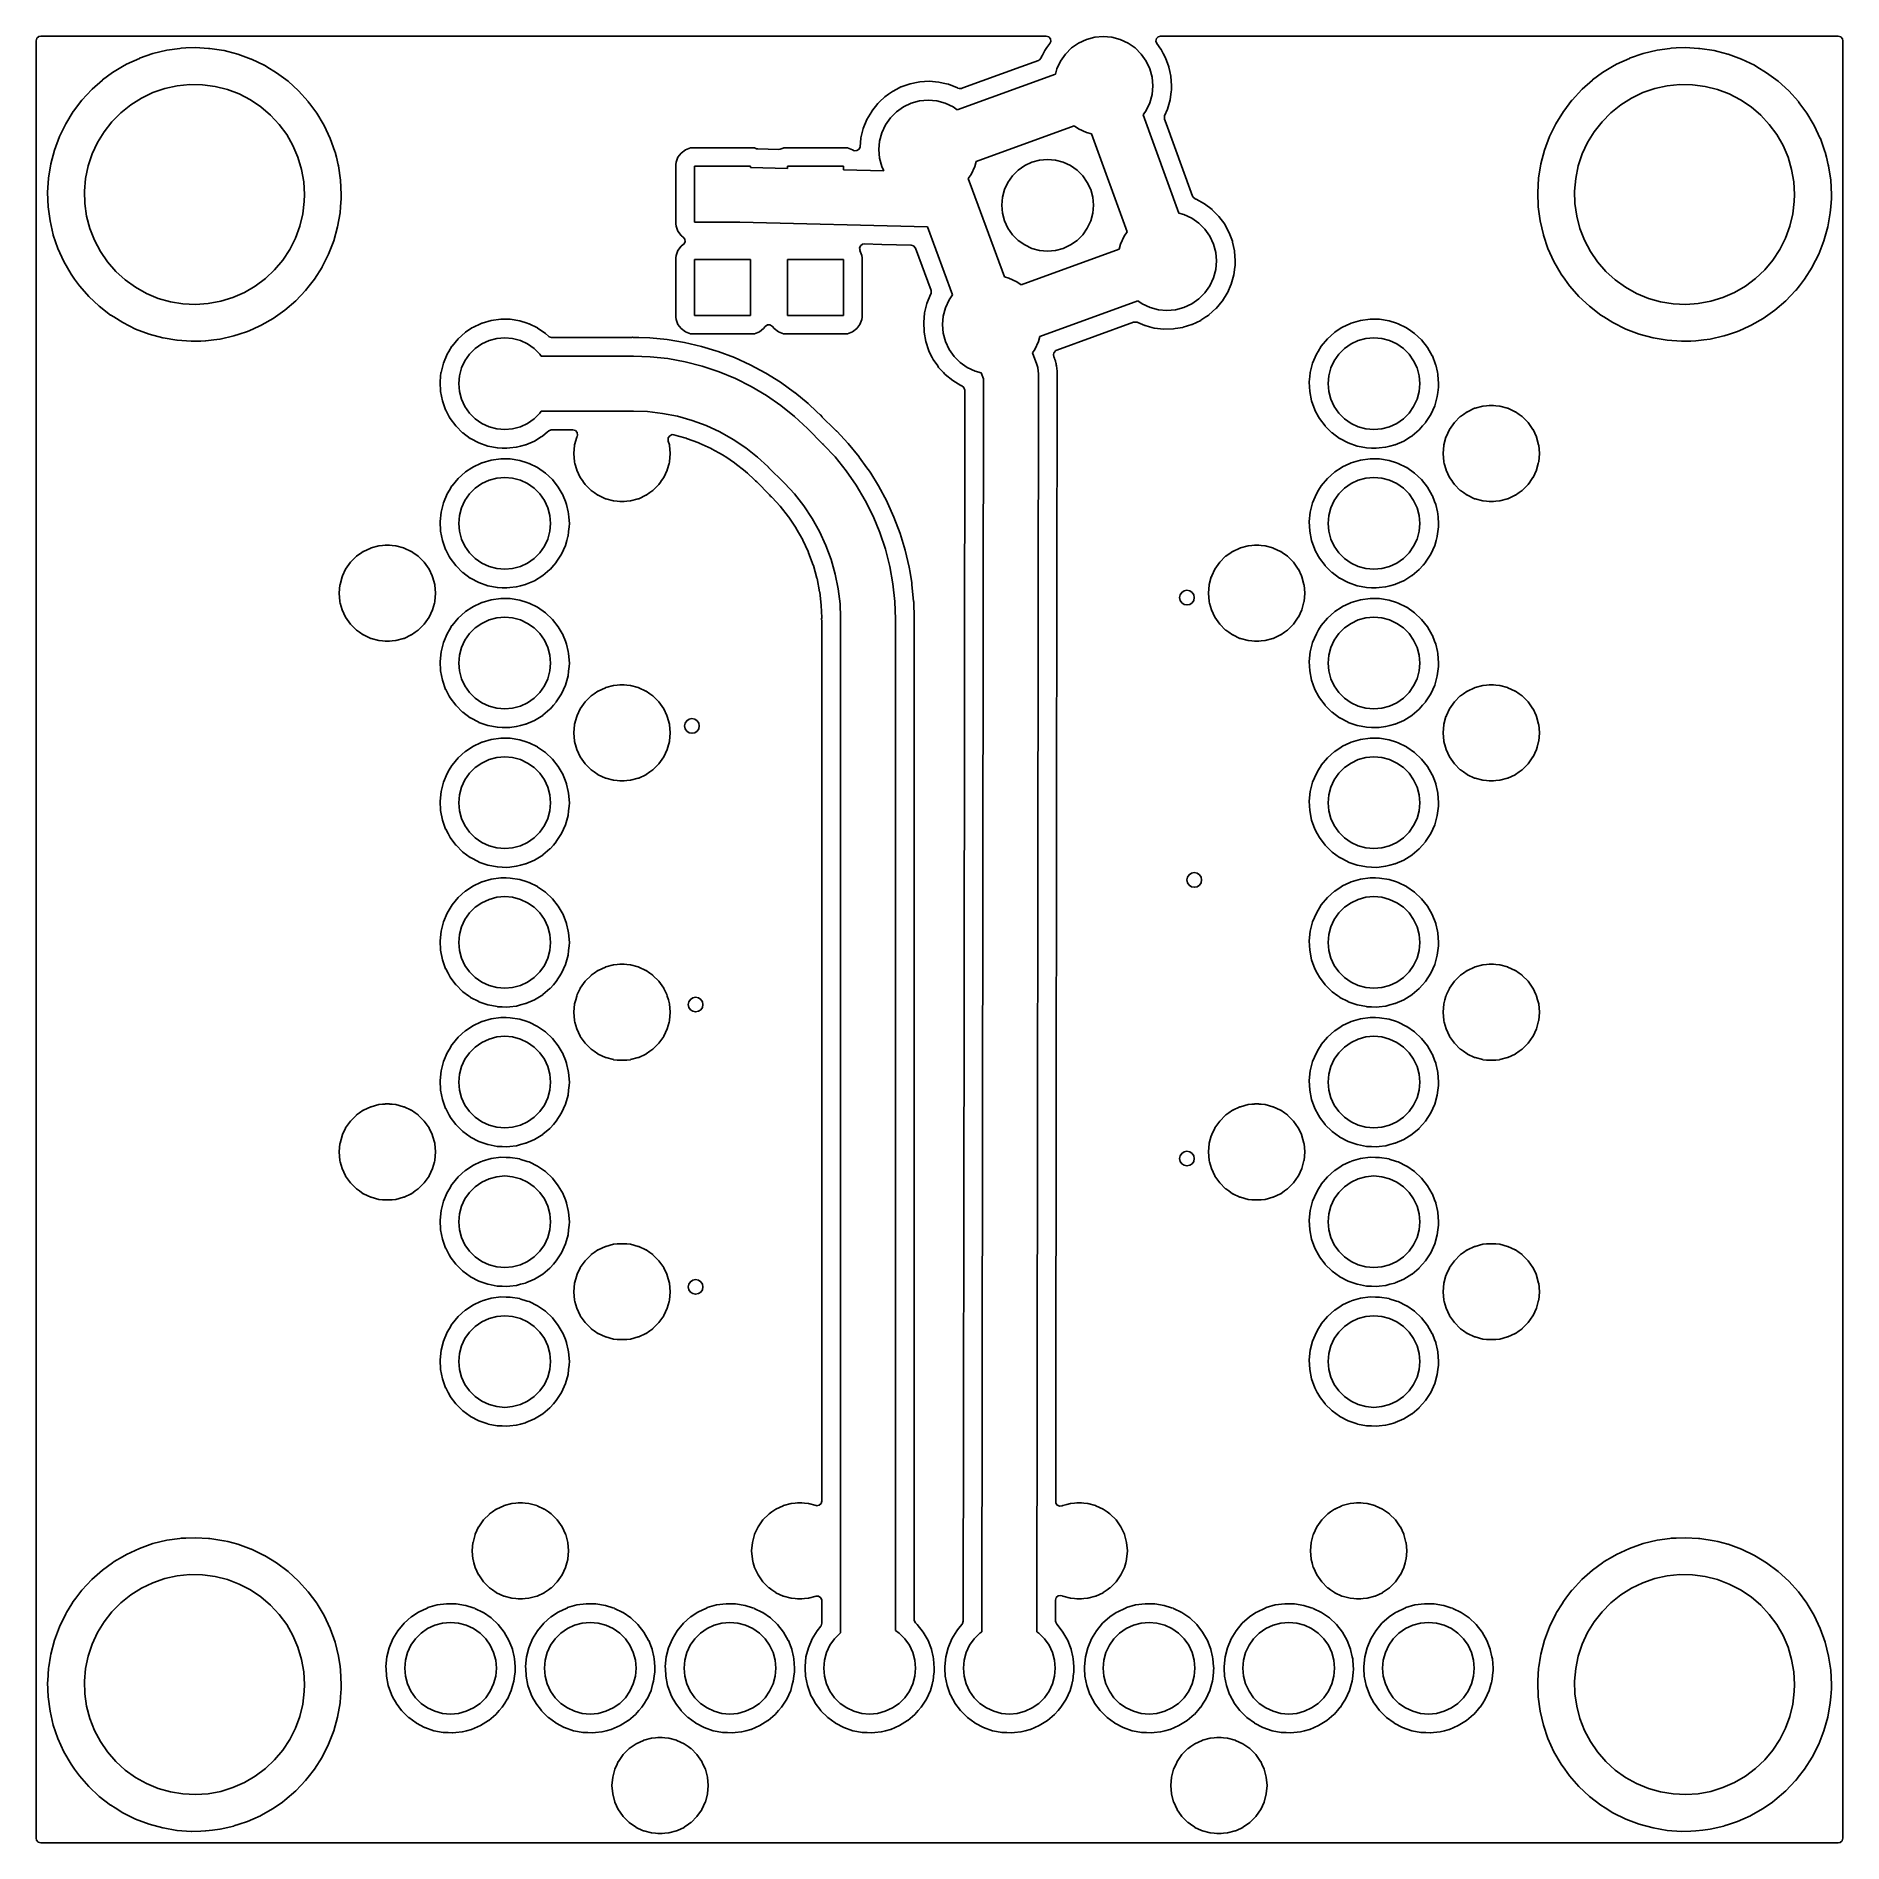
# Model space of a CAD drawing. Extents: x 4.65 to 6.59, y -5.22 to -3.28.
import ezdxf

# ---------------------------------------------------------------- set-up
doc = ezdxf.new("R2010")
doc.units = 0
doc.header["$MEASUREMENT"] = 0
doc.layers.add('BLACK', color=7, linetype='CONTINUOUS')

msp = doc.modelspace()

# ---------------------------------------------------------------- linework, layer by layer
at = {"layer": 'BLACK', "linetype": 'CONTINUOUS'}
for p, q in [((4.65012, -3.28004), (4.65091, -3.27736)), ((4.65091, -3.27736), (4.65302, -3.27553)), ((4.65302, -3.27553), (4.65508, -3.27508)), ((4.65508, -3.27508), (5.73471, -3.27508)), ((5.73471, -3.27508), (5.7374, -3.27587)), ((5.7374, -3.27587), (5.73923, -3.27798)), ((5.73923, -3.27798), (5.73963, -3.28075)), ((5.76941, -3.28249), (5.77781, -3.27858)), ((5.77781, -3.27858), (5.78676, -3.27618)), ((5.78676, -3.27618), (5.79599, -3.27537)), ((5.79599, -3.27537), (5.80522, -3.27618)), ((5.80522, -3.27618), (5.81417, -3.27858)), ((5.81417, -3.27858), (5.82256, -3.28249)), ((5.85236, -3.28036), (5.85298, -3.27763)), ((5.85298, -3.27763), (5.85496, -3.27567)), ((5.85496, -3.27567), (5.85731, -3.27508)), ((5.85731, -3.27508), (6.58516, -3.27508)), ((6.58516, -3.27508), (6.58784, -3.27587)), ((6.58784, -3.27587), (6.58967, -3.27798)), ((6.58967, -3.27798), (6.59012, -3.28004)), ((4.65012, -5.21012), (4.65012, -3.28004)), ((4.7756, -3.2938), (4.76105, -3.29887)), ((4.79057, -3.29018), (4.7756, -3.2938)), ((4.80435, -3.28825), (4.79057, -3.29018)), ((4.80571, -3.28805), (4.80435, -3.28825)), ((4.80583, -3.28804), (4.80571, -3.28805)), ((4.80571, -3.28805), (4.80571, -3.28805)), ((4.81101, -3.28782), (4.80583, -3.28804)), ((4.8211, -3.2874), (4.81101, -3.28782)), ((4.82122, -3.28739), (4.8211, -3.2874)), ((4.8211, -3.2874), (4.8211, -3.2874)), ((4.83528, -3.28818), (4.82122, -3.28739)), ((4.83648, -3.28825), (4.83528, -3.28818)), ((4.8366, -3.28825), (4.83648, -3.28825)), ((4.83648, -3.28825), (4.83648, -3.28825)), ((4.85183, -3.29061), (4.8366, -3.28825)), ((4.85194, -3.29064), (4.85183, -3.29061)), ((4.85584, -3.29164), (4.85194, -3.29064)), ((4.85194, -3.29064), (4.85194, -3.29064)), ((4.86675, -3.29444), (4.85584, -3.29164)), ((4.86686, -3.29448), (4.86675, -3.29444)), ((4.88111, -3.29967), (4.86686, -3.29448)), ((4.86686, -3.29448), (4.86686, -3.29448)), ((5.73011, -3.29625), (5.72927, -3.29833)), ((5.7302, -3.2961), (5.73011, -3.29625)), ((5.73337, -3.29064), (5.7302, -3.2961)), ((5.7302, -3.2961), (5.7302, -3.2961)), ((5.73532, -3.28729), (5.73337, -3.29064)), ((5.73861, -3.28311), (5.73532, -3.28729)), ((5.73963, -3.28075), (5.73861, -3.28311)), ((5.74996, -3.30195), (5.75527, -3.29436)), ((5.75527, -3.29436), (5.76182, -3.28781)), ((5.76182, -3.28781), (5.76941, -3.28249)), ((5.82256, -3.28249), (5.83015, -3.28781)), ((5.83015, -3.28781), (5.8367, -3.29436)), ((5.8367, -3.29436), (5.84202, -3.30195)), ((5.85332, -3.28299), (5.85236, -3.28036)), ((5.85792, -3.28922), (5.85332, -3.28299)), ((5.85801, -3.28937), (5.85792, -3.28922)), ((5.86042, -3.29384), (5.85801, -3.28937)), ((5.86284, -3.29833), (5.86042, -3.29384)), ((6.3756, -3.2938), (6.36105, -3.29887)), ((6.39057, -3.29018), (6.3756, -3.2938)), ((6.40435, -3.28825), (6.39057, -3.29018)), ((6.40571, -3.28805), (6.40435, -3.28825)), ((6.40583, -3.28804), (6.40571, -3.28805)), ((6.40571, -3.28805), (6.40571, -3.28805)), ((6.41101, -3.28782), (6.40583, -3.28804)), ((6.4211, -3.2874), (6.41101, -3.28782)), ((6.42122, -3.28739), (6.4211, -3.2874)), ((6.4211, -3.2874), (6.4211, -3.2874)), ((6.43528, -3.28818), (6.42122, -3.28739)), ((6.43648, -3.28825), (6.43528, -3.28818)), ((6.4366, -3.28825), (6.43648, -3.28825)), ((6.43648, -3.28825), (6.43648, -3.28825)), ((6.45183, -3.29061), (6.4366, -3.28825)), ((6.45194, -3.29064), (6.45183, -3.29061)), ((6.45584, -3.29164), (6.45194, -3.29064)), ((6.45194, -3.29064), (6.45194, -3.29064)), ((6.46675, -3.29444), (6.45584, -3.29164)), ((6.46686, -3.29448), (6.46675, -3.29444)), ((6.48111, -3.29967), (6.46686, -3.29448)), ((6.46686, -3.29448), (6.46686, -3.29448)), ((6.59012, -3.28004), (6.59012, -5.21012)), ((4.73218, -3.31428), (4.72141, -3.32211)), ((4.73377, -3.31313), (4.73218, -3.31428)), ((4.73388, -3.31307), (4.73377, -3.31313)), ((4.74279, -3.30784), (4.73388, -3.31307)), ((4.73388, -3.31307), (4.73388, -3.31307)), ((4.74706, -3.30533), (4.74279, -3.30784)), ((4.74717, -3.30528), (4.74706, -3.30533)), ((4.76094, -3.29892), (4.74717, -3.30528)), ((4.74717, -3.30528), (4.74717, -3.30528)), ((4.76105, -3.29887), (4.76094, -3.29892)), ((4.88123, -3.29971), (4.88111, -3.29967)), ((4.88111, -3.29967), (4.88111, -3.29967)), ((4.89512, -3.30637), (4.88123, -3.29971)), ((4.89522, -3.30643), (4.89512, -3.30637)), ((4.89791, -3.30806), (4.89522, -3.30643)), ((4.89522, -3.30643), (4.89522, -3.30643)), ((4.9083, -3.31435), (4.89791, -3.30806)), ((4.92063, -3.32358), (4.9083, -3.31435)), ((5.63926, -3.35414), (5.74458, -3.31581)), ((5.70735, -3.30806), (5.64531, -3.33064)), ((5.72637, -3.30113), (5.70735, -3.30806)), ((5.72753, -3.30053), (5.72637, -3.30113)), ((5.72927, -3.29834), (5.72753, -3.30053)), ((5.72927, -3.29833), (5.72927, -3.29834)), ((5.74458, -3.31581), (5.74604, -3.31034)), ((5.74604, -3.31034), (5.74996, -3.30195)), ((5.84202, -3.30195), (5.84593, -3.31034)), ((5.84593, -3.31034), (5.84833, -3.31929)), ((5.86643, -3.30806), (5.86284, -3.29833)), ((5.86647, -3.30823), (5.86643, -3.30806)), ((5.86754, -3.3132), (5.86647, -3.30823)), ((5.86861, -3.31819), (5.86754, -3.3132)), ((6.33218, -3.31428), (6.32141, -3.32211)), ((6.33377, -3.31313), (6.33218, -3.31428)), ((6.33388, -3.31307), (6.33377, -3.31313)), ((6.34279, -3.30784), (6.33388, -3.31307)), ((6.33388, -3.31307), (6.33388, -3.31307)), ((6.34706, -3.30533), (6.34279, -3.30784)), ((6.34717, -3.30528), (6.34706, -3.30533)), ((6.36094, -3.29892), (6.34717, -3.30528)), ((6.34717, -3.30528), (6.34717, -3.30528)), ((6.36105, -3.29887), (6.36094, -3.29892)), ((6.48123, -3.29971), (6.48111, -3.29967)), ((6.48111, -3.29967), (6.48111, -3.29967)), ((6.49512, -3.30637), (6.48123, -3.29971)), ((6.49522, -3.30643), (6.49512, -3.30637)), ((6.49791, -3.30806), (6.49522, -3.30643)), ((6.49522, -3.30643), (6.49522, -3.30643)), ((6.5083, -3.31435), (6.49791, -3.30806)), ((6.52063, -3.32358), (6.5083, -3.31435)), ((4.70979, -3.33241), (4.69932, -3.34372)), ((4.71033, -3.33193), (4.70979, -3.33241)), ((4.72122, -3.32227), (4.71033, -3.33193)), ((4.72131, -3.32218), (4.72122, -3.32226)), ((4.72122, -3.32226), (4.72122, -3.32227)), ((4.72141, -3.32211), (4.72131, -3.32218)), ((4.72141, -3.32211), (4.72141, -3.32211)), ((4.76322, -3.34158), (4.77549, -3.33572)), ((4.77549, -3.33572), (4.78836, -3.33132)), ((4.78836, -3.33132), (4.80164, -3.32842)), ((4.80164, -3.32842), (4.81517, -3.32707)), ((4.81517, -3.32707), (4.82877, -3.32729)), ((4.82877, -3.32729), (4.84225, -3.32906)), ((4.84225, -3.32906), (4.85544, -3.33237)), ((4.85544, -3.33237), (4.86816, -3.33718)), ((4.93201, -3.33397), (4.92063, -3.32358)), ((4.94232, -3.34541), (4.93201, -3.33397)), ((5.56958, -3.33448), (5.56551, -3.33739)), ((5.56972, -3.33438), (5.56958, -3.33448)), ((5.56958, -3.33448), (5.56958, -3.33448)), ((5.57443, -3.33193), (5.56972, -3.33438)), ((5.57876, -3.32968), (5.57443, -3.33193)), ((5.57892, -3.3296), (5.57876, -3.32968)), ((5.57876, -3.32968), (5.57876, -3.32968)), ((5.57908, -3.32954), (5.57892, -3.3296)), ((5.58853, -3.32623), (5.57908, -3.32954)), ((5.57908, -3.32954), (5.57908, -3.32954)), ((5.58869, -3.32617), (5.58853, -3.32623)), ((5.58886, -3.32614), (5.58869, -3.32617)), ((5.59381, -3.32515), (5.58886, -3.32614)), ((5.58886, -3.32614), (5.58886, -3.32614)), ((5.59886, -3.32415), (5.59381, -3.32515)), ((5.59903, -3.32414), (5.59886, -3.32415)), ((5.60903, -3.32359), (5.59903, -3.32414)), ((5.59903, -3.32414), (5.59903, -3.32414)), ((5.6092, -3.32358), (5.60903, -3.32359)), ((5.60903, -3.32359), (5.60903, -3.32359)), ((5.61952, -3.32447), (5.6092, -3.32358)), ((5.62391, -3.32549), (5.61952, -3.32447)), ((5.62945, -3.32677), (5.62391, -3.32549)), ((5.62962, -3.32681), (5.62945, -3.32677)), ((5.62945, -3.32677), (5.62945, -3.32677)), ((5.63928, -3.33055), (5.62962, -3.32681)), ((5.63944, -3.33064), (5.63928, -3.33055)), ((5.63977, -3.33082), (5.63944, -3.33064)), ((5.6411, -3.33133), (5.63977, -3.33082)), ((5.64389, -3.33115), (5.6411, -3.33133)), ((5.64531, -3.33064), (5.64389, -3.33115)), ((5.84833, -3.31929), (5.84914, -3.32852)), ((5.84914, -3.32852), (5.84833, -3.33775)), ((5.86782, -3.3434), (5.86902, -3.33448)), ((5.86934, -3.32852), (5.86861, -3.31819)), ((5.86902, -3.33448), (5.86918, -3.33325)), ((5.86918, -3.33325), (5.8692, -3.33313)), ((5.86918, -3.33325), (5.86918, -3.33325)), ((5.8692, -3.33313), (5.86924, -3.33193)), ((5.86924, -3.33193), (5.86934, -3.32865)), ((5.86934, -3.32865), (5.86934, -3.32852)), ((5.86934, -3.32865), (5.86934, -3.32865)), ((6.30979, -3.33241), (6.29932, -3.34372)), ((6.31033, -3.33193), (6.30979, -3.33241)), ((6.32122, -3.32227), (6.31033, -3.33193)), ((6.32131, -3.32218), (6.32122, -3.32226)), ((6.32122, -3.32226), (6.32122, -3.32227)), ((6.32141, -3.32211), (6.32131, -3.32218)), ((6.32141, -3.32211), (6.32141, -3.32211)), ((6.36322, -3.34158), (6.37549, -3.33572)), ((6.37549, -3.33572), (6.38836, -3.33132)), ((6.38836, -3.33132), (6.40164, -3.32842)), ((6.40164, -3.32842), (6.41517, -3.32707)), ((6.41517, -3.32707), (6.42877, -3.32729)), ((6.42877, -3.32729), (6.44225, -3.32906)), ((6.44225, -3.32906), (6.45544, -3.33237)), ((6.45544, -3.33237), (6.46816, -3.33718)), ((6.53201, -3.33397), (6.52063, -3.32358)), ((6.54232, -3.34541), (6.53201, -3.33397)), ((4.69001, -3.35599), (4.68193, -3.36911)), ((4.69033, -3.35556), (4.69001, -3.35599)), ((4.69925, -3.34381), (4.69033, -3.35556)), ((4.69932, -3.34372), (4.69925, -3.34381)), ((4.74109, -3.35731), (4.7517, -3.3488)), ((4.7517, -3.3488), (4.76322, -3.34158)), ((4.86816, -3.33718), (4.88024, -3.34342)), ((4.88024, -3.34342), (4.89153, -3.351)), ((4.89153, -3.351), (4.90187, -3.35983)), ((4.94239, -3.34551), (4.94232, -3.34541)), ((4.944, -3.34769), (4.94239, -3.34551)), ((4.94239, -3.34551), (4.94239, -3.34551)), ((4.95146, -3.35781), (4.944, -3.34769)), ((5.54729, -3.35585), (5.54226, -3.3645)), ((5.54738, -3.35569), (5.54729, -3.35585)), ((5.55379, -3.34756), (5.54738, -3.35569)), ((5.55613, -3.34532), (5.55379, -3.34756)), ((5.56116, -3.34053), (5.55613, -3.34532)), ((5.56129, -3.3404), (5.56116, -3.34052)), ((5.56116, -3.34052), (5.56116, -3.34053)), ((5.56551, -3.33739), (5.56129, -3.3404)), ((5.57389, -3.35621), (5.58147, -3.3509)), ((5.58147, -3.3509), (5.58987, -3.34698)), ((5.58987, -3.34698), (5.59882, -3.34458)), ((5.59882, -3.34458), (5.60805, -3.34378)), ((5.60805, -3.34378), (5.61728, -3.34458)), ((5.61728, -3.34458), (5.62623, -3.34698)), ((5.62623, -3.34698), (5.63462, -3.3509)), ((5.63462, -3.3509), (5.63926, -3.35414)), ((5.84202, -3.3551), (5.83877, -3.35973)), ((5.84593, -3.3467), (5.84202, -3.3551)), ((5.84833, -3.33775), (5.84593, -3.3467)), ((5.86184, -3.36054), (5.86494, -3.35353)), ((5.86494, -3.35353), (5.86501, -3.35337)), ((5.86501, -3.35337), (5.86782, -3.3434)), ((6.29001, -3.35599), (6.28193, -3.36911)), ((6.29033, -3.35556), (6.29001, -3.35599)), ((6.29925, -3.34381), (6.29033, -3.35556)), ((6.29932, -3.34372), (6.29925, -3.34381)), ((6.34109, -3.35731), (6.3517, -3.3488)), ((6.3517, -3.3488), (6.36322, -3.34158)), ((6.46816, -3.33718), (6.48024, -3.34342)), ((6.48024, -3.34342), (6.49153, -3.351)), ((6.49153, -3.351), (6.50187, -3.35983)), ((6.54239, -3.34551), (6.54232, -3.34541)), ((6.544, -3.34769), (6.54239, -3.34551)), ((6.54239, -3.34551), (6.54239, -3.34551)), ((6.55146, -3.35781), (6.544, -3.34769)), ((4.68193, -3.36911), (4.67518, -3.38296)), ((4.72313, -3.37767), (4.73152, -3.36697)), ((4.73152, -3.36697), (4.74109, -3.35731)), ((4.90187, -3.35983), (4.91112, -3.36979)), ((4.91112, -3.36979), (4.91917, -3.38075)), ((4.95152, -3.35792), (4.95146, -3.35781)), ((4.9582, -3.36911), (4.95152, -3.35792)), ((4.95935, -3.37105), (4.9582, -3.36911)), ((4.96591, -3.38499), (4.95935, -3.37105)), ((5.53828, -3.37426), (5.53579, -3.38431)), ((5.54217, -3.36465), (5.53828, -3.37426)), ((5.54226, -3.3645), (5.54217, -3.36465)), ((5.54226, -3.3645), (5.54226, -3.3645)), ((5.5581, -3.37875), (5.56202, -3.37035)), ((5.56202, -3.37035), (5.56733, -3.36276)), ((5.56733, -3.36276), (5.57389, -3.35621)), ((5.76478, -3.3713), (5.65946, -3.40964)), ((5.76941, -3.37455), (5.76478, -3.3713)), ((5.77781, -3.37847), (5.76941, -3.37455)), ((5.83877, -3.35973), (5.8771, -3.46505)), ((5.86154, -3.36145), (5.86184, -3.36054)), ((5.86171, -3.36424), (5.86154, -3.36145)), ((5.86345, -3.36901), (5.86171, -3.36424)), ((5.89034, -3.44288), (5.86345, -3.36901)), ((6.28193, -3.36911), (6.27518, -3.38296)), ((6.32313, -3.37767), (6.33152, -3.36697)), ((6.33152, -3.36697), (6.34109, -3.35731)), ((6.50187, -3.35983), (6.51112, -3.36979)), ((6.51112, -3.36979), (6.51917, -3.38075)), ((6.55152, -3.35792), (6.55146, -3.35781)), ((6.5582, -3.36911), (6.55152, -3.35792)), ((6.55935, -3.37105), (6.5582, -3.36911)), ((6.56591, -3.38499), (6.55935, -3.37105)), ((4.67518, -3.38296), (4.66981, -3.3974)), ((4.7103, -3.4016), (4.71603, -3.38927)), ((4.71603, -3.38927), (4.72313, -3.37767)), ((4.91917, -3.38075), (4.92591, -3.39256)), ((4.92591, -3.39256), (4.93125, -3.40507)), ((4.96595, -3.3851), (4.96591, -3.38499)), ((4.97089, -3.39897), (4.96595, -3.3851)), ((5.35511, -3.39486), (5.35266, -3.39513)), ((5.4189, -3.39486), (5.35511, -3.39486)), ((5.41904, -3.39488), (5.4189, -3.39486)), ((5.42104, -3.39509), (5.41904, -3.39488)), ((5.45498, -3.39488), (5.45297, -3.39509)), ((5.45511, -3.39486), (5.45498, -3.39488)), ((5.5189, -3.39486), (5.45511, -3.39486)), ((5.52135, -3.39513), (5.5189, -3.39486)), ((5.53481, -3.39381), (5.53376, -3.3964)), ((5.53577, -3.38449), (5.53481, -3.39381)), ((5.53579, -3.38431), (5.53577, -3.38449)), ((5.5549, -3.39693), (5.55571, -3.3877)), ((5.55571, -3.3877), (5.5581, -3.37875)), ((5.78328, -3.37993), (5.77781, -3.37847)), ((5.82161, -3.48525), (5.78328, -3.37993)), ((6.27518, -3.38296), (6.26981, -3.3974)), ((6.3103, -3.4016), (6.31603, -3.38927)), ((6.31603, -3.38927), (6.32313, -3.37767)), ((6.51917, -3.38075), (6.52591, -3.39256)), ((6.52591, -3.39256), (6.53125, -3.40507)), ((6.56595, -3.3851), (6.56591, -3.38499)), ((6.57089, -3.39897), (6.56595, -3.3851)), ((4.66587, -3.41229), (4.66341, -3.4275)), ((4.66981, -3.3974), (4.66587, -3.41229)), ((4.70603, -3.41451), (4.7103, -3.4016)), ((4.93125, -3.40507), (4.93511, -3.41811)), ((4.97108, -3.3995), (4.97089, -3.39897)), ((4.97249, -3.40517), (4.97108, -3.3995)), ((4.97447, -3.41312), (4.97249, -3.40517)), ((4.9748, -3.41445), (4.97447, -3.41312)), ((5.33725, -3.41054), (5.33699, -3.41299)), ((5.33699, -3.41299), (5.33699, -3.47678)), ((5.33927, -3.40517), (5.33725, -3.41054)), ((5.34271, -3.40058), (5.33927, -3.40517)), ((5.3473, -3.39714), (5.34271, -3.40058)), ((5.35266, -3.39513), (5.3473, -3.39714)), ((5.42135, -3.39513), (5.42104, -3.39509)), ((5.42104, -3.39509), (5.42104, -3.39509)), ((5.42353, -3.39595), (5.42135, -3.39513)), ((5.42515, -3.39626), (5.42353, -3.39595)), ((5.44717, -3.3968), (5.42515, -3.39626)), ((5.44904, -3.39649), (5.44717, -3.3968)), ((5.45237, -3.39524), (5.44904, -3.39649)), ((5.45266, -3.39513), (5.45237, -3.39524)), ((5.45237, -3.39524), (5.45237, -3.39524)), ((5.45297, -3.39509), (5.45266, -3.39513)), ((5.45297, -3.39509), (5.45297, -3.39509)), ((5.52672, -3.39714), (5.52135, -3.39513)), ((5.527, -3.39735), (5.52672, -3.39714)), ((5.52731, -3.39752), (5.527, -3.39735)), ((5.52734, -3.39748), (5.52731, -3.39752)), ((5.52867, -3.39812), (5.52734, -3.39748)), ((5.53147, -3.39801), (5.52867, -3.39812)), ((5.53376, -3.3964), (5.53147, -3.39801)), ((5.55571, -3.40616), (5.5549, -3.39693)), ((5.5581, -3.4151), (5.55571, -3.40616)), ((5.65946, -3.40964), (5.65799, -3.4151)), ((5.70459, -3.41899), (5.71161, -3.41407)), ((5.71161, -3.41407), (5.71939, -3.41045)), ((5.71939, -3.41045), (5.72767, -3.40823)), ((5.72767, -3.40823), (5.73622, -3.40748)), ((5.73622, -3.40748), (5.74477, -3.40823)), ((5.74477, -3.40823), (5.75305, -3.41045)), ((5.75305, -3.41045), (5.76083, -3.41407)), ((5.76083, -3.41407), (5.76785, -3.41899)), ((6.26587, -3.41229), (6.26341, -3.4275)), ((6.26981, -3.3974), (6.26587, -3.41229)), ((6.30603, -3.41451), (6.3103, -3.4016)), ((6.53125, -3.40507), (6.53511, -3.41811)), ((6.57108, -3.3995), (6.57089, -3.39897)), ((6.57249, -3.40517), (6.57108, -3.3995)), ((6.57447, -3.41312), (6.57249, -3.40517)), ((6.5748, -3.41445), (6.57447, -3.41312)), ((4.66341, -3.4275), (4.66244, -3.44288)), ((4.70207, -3.44137), (4.70327, -3.42782)), ((4.70327, -3.42782), (4.70603, -3.41451)), ((4.93511, -3.41811), (4.93745, -3.4315)), ((4.93745, -3.4315), (4.93823, -3.44508)), ((4.97706, -3.42969), (4.9748, -3.41445)), ((4.97781, -3.44508), (4.97706, -3.42969)), ((5.35701, -3.47488), (5.35701, -3.41488)), ((5.35701, -3.41488), (5.41701, -3.41488)), ((5.41701, -3.41488), (5.41701, -3.41608)), ((5.41701, -3.41608), (5.45701, -3.41707)), ((5.45701, -3.41707), (5.45701, -3.41488)), ((5.45701, -3.41488), (5.51701, -3.41488)), ((5.51701, -3.41488), (5.51701, -3.41855)), ((5.51701, -3.41855), (5.56021, -3.41962)), ((5.56021, -3.41962), (5.5581, -3.4151)), ((5.65408, -3.4235), (5.65096, -3.42795)), ((5.65096, -3.42795), (5.65562, -3.44061)), ((5.65799, -3.4151), (5.65408, -3.4235)), ((5.68998, -3.43986), (5.6936, -3.43209)), ((5.6936, -3.43209), (5.69852, -3.42506)), ((5.69852, -3.42506), (5.70459, -3.41899)), ((5.76785, -3.41899), (5.77392, -3.42506)), ((5.77392, -3.42506), (5.77884, -3.43209)), ((5.77884, -3.43209), (5.78247, -3.43986)), ((6.26341, -3.4275), (6.26244, -3.44288)), ((6.30207, -3.44137), (6.30327, -3.42782)), ((6.30327, -3.42782), (6.30603, -3.41451)), ((6.53511, -3.41811), (6.53745, -3.4315)), ((6.53745, -3.4315), (6.53823, -3.44508)), ((6.57706, -3.42969), (6.5748, -3.41445)), ((6.57781, -3.44508), (6.57706, -3.42969)), ((4.66244, -3.44288), (4.66298, -3.45827)), ((4.70242, -3.45496), (4.70207, -3.44137)), ((4.938, -3.45249), (4.93636, -3.46599)), ((4.93823, -3.44508), (4.938, -3.45249)), ((4.97707, -3.45827), (4.97774, -3.44956)), ((4.97774, -3.44956), (4.97775, -3.44948)), ((4.97774, -3.44956), (4.97774, -3.44956)), ((4.97775, -3.44948), (4.97781, -3.44508)), ((5.65562, -3.44061), (5.65562, -3.44061)), ((5.65562, -3.44061), (5.68993, -3.53366)), ((5.68701, -3.45669), (5.68776, -3.44815)), ((5.68776, -3.44815), (5.68998, -3.43986)), ((5.78247, -3.43986), (5.78469, -3.44815)), ((5.78469, -3.44815), (5.78543, -3.45669)), ((5.89175, -3.44677), (5.89034, -3.44288)), ((5.89241, -3.448), (5.89175, -3.44677)), ((5.89462, -3.4497), (5.89241, -3.448)), ((5.89546, -3.45002), (5.89462, -3.4497)), ((5.89563, -3.45009), (5.89546, -3.45002)), ((5.89546, -3.45002), (5.89546, -3.45002)), ((5.90467, -3.45515), (5.89563, -3.45009)), ((6.26244, -3.44288), (6.26298, -3.45827)), ((6.30242, -3.45496), (6.30207, -3.44137)), ((6.538, -3.45249), (6.53636, -3.46599)), ((6.53823, -3.44508), (6.538, -3.45249)), ((6.57707, -3.45827), (6.57774, -3.44956)), ((6.57774, -3.44956), (6.57775, -3.44948)), ((6.57774, -3.44956), (6.57774, -3.44956)), ((6.57775, -3.44948), (6.57781, -3.44508)), ((4.66298, -3.45827), (4.66502, -3.47354)), ((4.70434, -3.46842), (4.70242, -3.45496)), ((4.70779, -3.48158), (4.70434, -3.46842)), ((4.93636, -3.46599), (4.93319, -3.47922)), ((4.97389, -3.48001), (4.97656, -3.46484)), ((4.97656, -3.46484), (4.97707, -3.45827)), ((5.68776, -3.46524), (5.68701, -3.45669)), ((5.68998, -3.47352), (5.68776, -3.46524)), ((5.78469, -3.46524), (5.78247, -3.47352)), ((5.78543, -3.45669), (5.78469, -3.46524)), ((5.8771, -3.46505), (5.88257, -3.46652)), ((5.88257, -3.46652), (5.89097, -3.47043)), ((5.89097, -3.47043), (5.89856, -3.47575)), ((5.90481, -3.45525), (5.90467, -3.45515)), ((5.91276, -3.46133), (5.90481, -3.45525)), ((5.90481, -3.45525), (5.90481, -3.45525)), ((5.9129, -3.46143), (5.91276, -3.46133)), ((5.91276, -3.46133), (5.91276, -3.46133)), ((5.92017, -3.46882), (5.9129, -3.46143)), ((5.92633, -3.47715), (5.92017, -3.46882)), ((6.26298, -3.45827), (6.26502, -3.47354)), ((6.30434, -3.46842), (6.30242, -3.45496)), ((6.30779, -3.48158), (6.30434, -3.46842)), ((6.53636, -3.46599), (6.53319, -3.47922)), ((6.57389, -3.48001), (6.57656, -3.46484)), ((6.57656, -3.46484), (6.57707, -3.45827)), ((4.66502, -3.47354), (4.66854, -3.48854)), ((4.66854, -3.48854), (4.66858, -3.48866)), ((4.66858, -3.48866), (4.66858, -3.48866)), ((4.66858, -3.48866), (4.67346, -3.50301)), ((4.71273, -3.49425), (4.70779, -3.48158)), ((4.92851, -3.49199), (4.9224, -3.50413)), ((4.93319, -3.47922), (4.92851, -3.49199)), ((4.96975, -3.49485), (4.97389, -3.48001)), ((5.33699, -3.47678), (5.33725, -3.47923)), ((5.33725, -3.47923), (5.33927, -3.48459)), ((5.33927, -3.48459), (5.34271, -3.48918)), ((5.34271, -3.48918), (5.34299, -3.4894)), ((5.34299, -3.4894), (5.34501, -3.49091)), ((5.34501, -3.49091), (5.34669, -3.49315)), ((5.40581, -3.47488), (5.35701, -3.47488)), ((5.60715, -3.47985), (5.40581, -3.47488)), ((5.63412, -3.55301), (5.60715, -3.47985)), ((5.6936, -3.4813), (5.68998, -3.47352)), ((5.69852, -3.48833), (5.6936, -3.4813)), ((5.70459, -3.49439), (5.69852, -3.48833)), ((5.77392, -3.48833), (5.76785, -3.49439)), ((5.77884, -3.4813), (5.77392, -3.48833)), ((5.78247, -3.47352), (5.77884, -3.4813)), ((5.81445, -3.49828), (5.81836, -3.48989)), ((5.81836, -3.48989), (5.82161, -3.48525)), ((5.89856, -3.47575), (5.90511, -3.4823)), ((5.90511, -3.4823), (5.91042, -3.48989)), ((5.91042, -3.48989), (5.91434, -3.49828)), ((5.92641, -3.47731), (5.92633, -3.47715)), ((5.93117, -3.48612), (5.92641, -3.47731)), ((5.93125, -3.48627), (5.93117, -3.48612)), ((5.93131, -3.48644), (5.93125, -3.48627)), ((5.93458, -3.4953), (5.93131, -3.48644)), ((6.26502, -3.47354), (6.26854, -3.48854)), ((6.26854, -3.48854), (6.26858, -3.48866)), ((6.26858, -3.48866), (6.26858, -3.48866)), ((6.26858, -3.48866), (6.27346, -3.50301)), ((6.31273, -3.49425), (6.30779, -3.48158)), ((6.52851, -3.49199), (6.5224, -3.50413)), ((6.53319, -3.47922), (6.52851, -3.49199)), ((6.56975, -3.49485), (6.57389, -3.48001)), ((4.67346, -3.50301), (4.67346, -3.50301)), ((4.67346, -3.50301), (4.6735, -3.50313)), ((4.6735, -3.50313), (4.67987, -3.51716)), ((4.71909, -3.50626), (4.71273, -3.49425)), ((4.72679, -3.51747), (4.71909, -3.50626)), ((4.9224, -3.50413), (4.91494, -3.5155)), ((4.95723, -3.52297), (4.96418, -3.50922)), ((4.96418, -3.50922), (4.96975, -3.49485)), ((5.33725, -3.51054), (5.33699, -3.51299)), ((5.33927, -3.50517), (5.33725, -3.51054)), ((5.34271, -3.50058), (5.33927, -3.50517)), ((5.34501, -3.49885), (5.34271, -3.50058)), ((5.34554, -3.49839), (5.34501, -3.49885)), ((5.34688, -3.49594), (5.34554, -3.49839)), ((5.34669, -3.49315), (5.34688, -3.49594)), ((5.5343, -3.50281), (5.53527, -3.50019)), ((5.53481, -3.50515), (5.5343, -3.50281)), ((5.53475, -3.50517), (5.53481, -3.50515)), ((5.53676, -3.51054), (5.53475, -3.50517)), ((5.53527, -3.50019), (5.53751, -3.49851)), ((5.53703, -3.51299), (5.53676, -3.51054)), ((5.53751, -3.49851), (5.53937, -3.4982)), ((5.53937, -3.4982), (5.55831, -3.49867)), ((5.55831, -3.49867), (5.5897, -3.49944)), ((5.5897, -3.49944), (5.59236, -3.50029)), ((5.59236, -3.50029), (5.59423, -3.50268)), ((5.59423, -3.50268), (5.61103, -3.54824)), ((5.71161, -3.49931), (5.70459, -3.49439)), ((5.70766, -3.54208), (5.81298, -3.50375)), ((5.71939, -3.50294), (5.71161, -3.49931)), ((5.72767, -3.50516), (5.71939, -3.50294)), ((5.73622, -3.50591), (5.72767, -3.50516)), ((5.74477, -3.50516), (5.73622, -3.50591)), ((5.75305, -3.50294), (5.74477, -3.50516)), ((5.76083, -3.49931), (5.75305, -3.50294)), ((5.76785, -3.49439), (5.76083, -3.49931)), ((5.81298, -3.50375), (5.81445, -3.49828)), ((5.91434, -3.49828), (5.91673, -3.50723)), ((5.91673, -3.50723), (5.91754, -3.51646)), ((5.93484, -3.49599), (5.93458, -3.4953)), ((5.93487, -3.49617), (5.93484, -3.49599)), ((5.93688, -3.5055), (5.93487, -3.49617)), ((5.93702, -3.50612), (5.93688, -3.5055)), ((5.93775, -3.51646), (5.93702, -3.50612)), ((6.27346, -3.50301), (6.27346, -3.50301)), ((6.27346, -3.50301), (6.2735, -3.50313)), ((6.2735, -3.50313), (6.27987, -3.51716)), ((6.31909, -3.50626), (6.31273, -3.49425)), ((6.32679, -3.51747), (6.31909, -3.50626)), ((6.5224, -3.50413), (6.51494, -3.5155)), ((6.55723, -3.52297), (6.56418, -3.50922)), ((6.56418, -3.50922), (6.56975, -3.49485)), ((4.67987, -3.51716), (4.68757, -3.5305)), ((4.68757, -3.5305), (4.68764, -3.5306)), ((4.68764, -3.5306), (4.68764, -3.5306)), ((4.68764, -3.5306), (4.69149, -3.53598)), ((4.73573, -3.52772), (4.72679, -3.51747)), ((4.74579, -3.53687), (4.73573, -3.52772)), ((4.90622, -3.52593), (4.89635, -3.53529)), ((4.91494, -3.5155), (4.90622, -3.52593)), ((4.94904, -3.53587), (4.95716, -3.52307)), ((4.95716, -3.52307), (4.95723, -3.52297)), ((4.95716, -3.52307), (4.95716, -3.52307)), ((5.33699, -3.51299), (5.33699, -3.57678)), ((5.35701, -3.57488), (5.35701, -3.51488)), ((5.35701, -3.51488), (5.41701, -3.51488)), ((5.41701, -3.51488), (5.41701, -3.57488)), ((5.45701, -3.57488), (5.45701, -3.51488)), ((5.45701, -3.51488), (5.51701, -3.51488)), ((5.51701, -3.51488), (5.51701, -3.57488)), ((5.53703, -3.57678), (5.53703, -3.51299)), ((5.91673, -3.52569), (5.91434, -3.53464)), ((5.91754, -3.51646), (5.91673, -3.52569)), ((5.93622, -3.53134), (5.93733, -3.52307)), ((5.93733, -3.52307), (5.93759, -3.52119)), ((5.93759, -3.52119), (5.9376, -3.52107)), ((5.93759, -3.52119), (5.93759, -3.52119)), ((5.9376, -3.52107), (5.93761, -3.52094)), ((5.93761, -3.52094), (5.93774, -3.51659)), ((5.93774, -3.51659), (5.93775, -3.51646)), ((5.93774, -3.51659), (5.93774, -3.51659)), ((6.27987, -3.51716), (6.28757, -3.5305)), ((6.28757, -3.5305), (6.28764, -3.5306)), ((6.28764, -3.5306), (6.28764, -3.5306)), ((6.28764, -3.5306), (6.29149, -3.53598)), ((6.33573, -3.52772), (6.32679, -3.51747)), ((6.34579, -3.53687), (6.33573, -3.52772)), ((6.50622, -3.52593), (6.49635, -3.53529)), ((6.51494, -3.5155), (6.50622, -3.52593)), ((6.54904, -3.53587), (6.55716, -3.52307)), ((6.55716, -3.52307), (6.55723, -3.52297)), ((6.55716, -3.52307), (6.55716, -3.52307)), ((4.69149, -3.53598), (4.69654, -3.54303)), ((4.69654, -3.54303), (4.69662, -3.54312)), ((4.69662, -3.54312), (4.69662, -3.54312)), ((4.69662, -3.54312), (4.70463, -3.55228)), ((4.75683, -3.5448), (4.74579, -3.53687)), ((4.76871, -3.55142), (4.75683, -3.5448)), ((4.88548, -3.54346), (4.87374, -3.55032)), ((4.89635, -3.53529), (4.88548, -3.54346)), ((4.92895, -3.55919), (4.93941, -3.5482)), ((4.93941, -3.5482), (4.93949, -3.54812)), ((4.93949, -3.54812), (4.94339, -3.54312)), ((4.94339, -3.54312), (4.9489, -3.53607)), ((4.9489, -3.53607), (4.94897, -3.53598)), ((4.9489, -3.53607), (4.9489, -3.53607)), ((4.94897, -3.53598), (4.94904, -3.53587)), ((4.94904, -3.53587), (4.94904, -3.53587)), ((5.61103, -3.54824), (5.61122, -3.55103)), ((5.68993, -3.53366), (5.69463, -3.53492)), ((5.69463, -3.53492), (5.70303, -3.53884)), ((5.70303, -3.53884), (5.70766, -3.54208)), ((5.91042, -3.54303), (5.90511, -3.55062)), ((5.91434, -3.53464), (5.91042, -3.54303)), ((5.92922, -3.55079), (5.93341, -3.54131)), ((5.93341, -3.54131), (5.93622, -3.53134)), ((6.29149, -3.53598), (6.29654, -3.54303)), ((6.29654, -3.54303), (6.29662, -3.54312)), ((6.29662, -3.54312), (6.29662, -3.54312)), ((6.29662, -3.54312), (6.30463, -3.55228)), ((6.35683, -3.5448), (6.34579, -3.53687)), ((6.36871, -3.55142), (6.35683, -3.5448)), ((6.48548, -3.54346), (6.47374, -3.55032)), ((6.49635, -3.53529), (6.48548, -3.54346)), ((6.52895, -3.55919), (6.53941, -3.5482)), ((6.53941, -3.5482), (6.53949, -3.54812)), ((6.53949, -3.54812), (6.54339, -3.54312)), ((6.54339, -3.54312), (6.5489, -3.53607)), ((6.5489, -3.53607), (6.54897, -3.53598)), ((6.5489, -3.53607), (6.5489, -3.53607)), ((6.54897, -3.53598), (6.54904, -3.53587)), ((6.54904, -3.53587), (6.54904, -3.53587)), ((4.70463, -3.55228), (4.70669, -3.55462)), ((4.70669, -3.55462), (4.71792, -3.56517)), ((4.71792, -3.56517), (4.73012, -3.57457)), ((4.78128, -3.55662), (4.76871, -3.55142)), ((4.79435, -3.56034), (4.78128, -3.55662)), ((4.80777, -3.56254), (4.79435, -3.56034)), ((4.82135, -3.56318), (4.80777, -3.56254)), ((4.83492, -3.56226), (4.82135, -3.56318)), ((4.84829, -3.55978), (4.83492, -3.56226)), ((4.86129, -3.55578), (4.84829, -3.55978)), ((4.87374, -3.55032), (4.86129, -3.55578)), ((4.90461, -3.57822), (4.9172, -3.56934)), ((4.9172, -3.56934), (4.92886, -3.55927)), ((4.92886, -3.55927), (4.92895, -3.55919)), ((4.92895, -3.55919), (4.92895, -3.55919)), ((5.60669, -3.5622), (5.60419, -3.57225)), ((5.61058, -3.55259), (5.60669, -3.5622)), ((5.61067, -3.55244), (5.61058, -3.55259)), ((5.61074, -3.55228), (5.61067, -3.55244)), ((5.61122, -3.55103), (5.61073, -3.55228)), ((5.61073, -3.55228), (5.61074, -3.55228)), ((5.62411, -3.57563), (5.62651, -3.56669)), ((5.62651, -3.56669), (5.63042, -3.55829)), ((5.63042, -3.55829), (5.63412, -3.55301)), ((5.83318, -3.55924), (5.72786, -3.59758)), ((5.83782, -3.56249), (5.83318, -3.55924)), ((5.84621, -3.5664), (5.83782, -3.56249)), ((5.85516, -3.5688), (5.84621, -3.5664)), ((5.86439, -3.56961), (5.85516, -3.5688)), ((5.87362, -3.5688), (5.86439, -3.56961)), ((5.88257, -3.5664), (5.87362, -3.5688)), ((5.89097, -3.56249), (5.88257, -3.5664)), ((5.89856, -3.55718), (5.89097, -3.56249)), ((5.90511, -3.55062), (5.89856, -3.55718)), ((5.90948, -3.57431), (5.91694, -3.56763)), ((5.91694, -3.56763), (5.91707, -3.56751)), ((5.91694, -3.56763), (5.91694, -3.56763)), ((5.91707, -3.56751), (5.92374, -3.55958)), ((5.92374, -3.55958), (5.92388, -3.55935)), ((5.92388, -3.55935), (5.92913, -3.55093)), ((5.92913, -3.55093), (5.92922, -3.55079)), ((6.30463, -3.55228), (6.30669, -3.55462)), ((6.30669, -3.55462), (6.31792, -3.56517)), ((6.31792, -3.56517), (6.33012, -3.57457)), ((6.38128, -3.55662), (6.36871, -3.55142)), ((6.39435, -3.56034), (6.38128, -3.55662)), ((6.40777, -3.56254), (6.39435, -3.56034)), ((6.42135, -3.56318), (6.40777, -3.56254)), ((6.43492, -3.56226), (6.42135, -3.56318)), ((6.44829, -3.55978), (6.43492, -3.56226)), ((6.46129, -3.55578), (6.44829, -3.55978)), ((6.47374, -3.55032), (6.46129, -3.55578)), ((6.50461, -3.57822), (6.5172, -3.56934)), ((6.5172, -3.56934), (6.52886, -3.55927)), ((6.52886, -3.55927), (6.52895, -3.55919)), ((6.52895, -3.55919), (6.52895, -3.55919)), ((4.73012, -3.57457), (4.73022, -3.57463)), ((4.73022, -3.57463), (4.73022, -3.57463)), ((4.73022, -3.57463), (4.73345, -3.57664)), ((4.73345, -3.57664), (4.74319, -3.58273)), ((4.74319, -3.58273), (4.75699, -3.58958)), ((4.8827, -3.58962), (4.89111, -3.58588)), ((4.89111, -3.58588), (4.89122, -3.58583)), ((4.89111, -3.58588), (4.89111, -3.58588)), ((4.89122, -3.58583), (4.89232, -3.5852)), ((4.89232, -3.5852), (4.90451, -3.57828)), ((4.90451, -3.57828), (4.90461, -3.57822)), ((4.90451, -3.57828), (4.90451, -3.57828)), ((5.1181, -3.58847), (5.11112, -3.59305)), ((5.11957, -3.58751), (5.1181, -3.58847)), ((5.12731, -3.58394), (5.11957, -3.58751)), ((5.12875, -3.58328), (5.12731, -3.58394)), ((5.12891, -3.5832), (5.12875, -3.58328)), ((5.12875, -3.58328), (5.12875, -3.58328)), ((5.13879, -3.58032), (5.12891, -3.5832)), ((5.14899, -3.57893), (5.13879, -3.58032)), ((5.14917, -3.57893), (5.14899, -3.57893)), ((5.1548, -3.57901), (5.14917, -3.57893)), ((5.14917, -3.57893), (5.14917, -3.57893)), ((5.15928, -3.57907), (5.1548, -3.57901)), ((5.16944, -3.58072), (5.15928, -3.57907)), ((5.16961, -3.58078), (5.16944, -3.58072)), ((5.17742, -3.58328), (5.16961, -3.58078)), ((5.17924, -3.58386), (5.17742, -3.58328)), ((5.1794, -3.58394), (5.17924, -3.58386)), ((5.1883, -3.58833), (5.1794, -3.58394)), ((5.1794, -3.58394), (5.1794, -3.58394)), ((5.18846, -3.58841), (5.1883, -3.58833)), ((5.18862, -3.58851), (5.18846, -3.58841)), ((5.19022, -3.58962), (5.18862, -3.58851)), ((5.18862, -3.58851), (5.18862, -3.58851)), ((5.33699, -3.57678), (5.33725, -3.57923)), ((5.33725, -3.57923), (5.33927, -3.58459)), ((5.33927, -3.58459), (5.34271, -3.58918)), ((5.41701, -3.57488), (5.35701, -3.57488)), ((5.43131, -3.58918), (5.43304, -3.58688)), ((5.43304, -3.58688), (5.43528, -3.5852)), ((5.43528, -3.5852), (5.43807, -3.585)), ((5.43807, -3.585), (5.44052, -3.58635)), ((5.44052, -3.58635), (5.44098, -3.58688)), ((5.44098, -3.58688), (5.44271, -3.58918)), ((5.51701, -3.57488), (5.45701, -3.57488)), ((5.53131, -3.58918), (5.53475, -3.58459)), ((5.53475, -3.58459), (5.53676, -3.57923)), ((5.53676, -3.57923), (5.53703, -3.57678)), ((5.60419, -3.57225), (5.60313, -3.58256)), ((5.60313, -3.58256), (5.60314, -3.58274)), ((5.60314, -3.58274), (5.60351, -3.5921)), ((5.6233, -3.58486), (5.62411, -3.57563)), ((5.62411, -3.59409), (5.6233, -3.58486)), ((5.74601, -3.61228), (5.8286, -3.58221)), ((5.8286, -3.58221), (5.83139, -3.58204)), ((5.83139, -3.58204), (5.83223, -3.58231)), ((5.83223, -3.58231), (5.83323, -3.58273)), ((5.83323, -3.58273), (5.84047, -3.58579)), ((5.84047, -3.58579), (5.84047, -3.58579)), ((5.84047, -3.58579), (5.84063, -3.58586)), ((5.84063, -3.58586), (5.8408, -3.58591)), ((5.8408, -3.58591), (5.8408, -3.58591)), ((5.8408, -3.58591), (5.84564, -3.58719)), ((5.84564, -3.58719), (5.85065, -3.58852)), ((5.85065, -3.58852), (5.86094, -3.58973)), ((5.87314, -3.58918), (5.88134, -3.58782)), ((5.88134, -3.58782), (5.88152, -3.58779)), ((5.88134, -3.58782), (5.88134, -3.58782)), ((5.88152, -3.58779), (5.88168, -3.58774)), ((5.88168, -3.58774), (5.89123, -3.58472)), ((5.88168, -3.58774), (5.88168, -3.58774)), ((5.89123, -3.58472), (5.8914, -3.58466)), ((5.89123, -3.58472), (5.89123, -3.58472)), ((5.8914, -3.58466), (5.89155, -3.58459)), ((5.89155, -3.58459), (5.90058, -3.58026)), ((5.89155, -3.58459), (5.89155, -3.58459)), ((5.90058, -3.58026), (5.90074, -3.58018)), ((5.90058, -3.58026), (5.90058, -3.58026)), ((5.90074, -3.58018), (5.90603, -3.57664)), ((5.90603, -3.57664), (5.90921, -3.57452)), ((5.90921, -3.57452), (5.90935, -3.57442)), ((5.90921, -3.57452), (5.90921, -3.57452)), ((5.90935, -3.57442), (5.90948, -3.57431)), ((5.90948, -3.57431), (5.90948, -3.57431)), ((6.05148, -3.58847), (6.0445, -3.59305)), ((6.05296, -3.58751), (6.05148, -3.58847)), ((6.0607, -3.58394), (6.05296, -3.58751)), ((6.06213, -3.58328), (6.0607, -3.58394)), ((6.0623, -3.5832), (6.06213, -3.58328)), ((6.06213, -3.58328), (6.06213, -3.58328)), ((6.07218, -3.58032), (6.0623, -3.5832)), ((6.08238, -3.57893), (6.07218, -3.58032)), ((6.08256, -3.57893), (6.08238, -3.57893)), ((6.08819, -3.57901), (6.08256, -3.57893)), ((6.08256, -3.57893), (6.08256, -3.57893)), ((6.09267, -3.57907), (6.08819, -3.57901)), ((6.10282, -3.58072), (6.09267, -3.57907)), ((6.103, -3.58078), (6.10282, -3.58072)), ((6.11081, -3.58328), (6.103, -3.58078)), ((6.11262, -3.58386), (6.11081, -3.58328)), ((6.11279, -3.58394), (6.11262, -3.58386)), ((6.12169, -3.58833), (6.11279, -3.58394)), ((6.11279, -3.58394), (6.11279, -3.58394)), ((6.12185, -3.58841), (6.12169, -3.58833)), ((6.122, -3.58851), (6.12185, -3.58841)), ((6.1236, -3.58962), (6.122, -3.58851)), ((6.122, -3.58851), (6.122, -3.58851)), ((6.33012, -3.57457), (6.33022, -3.57463)), ((6.33022, -3.57463), (6.33022, -3.57463)), ((6.33022, -3.57463), (6.33345, -3.57664)), ((6.33345, -3.57664), (6.34319, -3.58273)), ((6.34319, -3.58273), (6.35699, -3.58958)), ((6.4827, -3.58962), (6.49111, -3.58588)), ((6.49111, -3.58588), (6.49122, -3.58583)), ((6.49111, -3.58588), (6.49111, -3.58588)), ((6.49122, -3.58583), (6.49232, -3.5852)), ((6.49232, -3.5852), (6.50451, -3.57828)), ((6.50451, -3.57828), (6.50461, -3.57822)), ((6.50451, -3.57828), (6.50451, -3.57828)), ((4.75699, -3.58958), (4.77139, -3.59505)), ((4.77139, -3.59505), (4.78626, -3.59909)), ((4.78626, -3.59909), (4.78638, -3.59911)), ((4.78638, -3.59911), (4.78638, -3.59911)), ((4.78638, -3.59911), (4.80133, -3.60164)), ((4.80133, -3.60164), (4.80133, -3.60164)), ((4.80133, -3.60164), (4.80145, -3.60166)), ((4.80145, -3.60166), (4.80157, -3.60167)), ((4.80157, -3.60167), (4.80157, -3.60167)), ((4.80157, -3.60167), (4.8167, -3.60273)), ((4.8167, -3.60273), (4.8167, -3.60273)), ((4.8167, -3.60273), (4.81682, -3.60273)), ((4.81682, -3.60273), (4.8268, -3.60246)), ((4.8268, -3.60246), (4.83209, -3.60231)), ((4.83209, -3.60231), (4.8321, -3.60231)), ((4.8321, -3.60231), (4.83222, -3.6023)), ((4.83222, -3.6023), (4.83234, -3.60229)), ((4.83234, -3.60229), (4.84097, -3.6012)), ((4.83234, -3.60229), (4.83234, -3.60229)), ((4.84097, -3.6012), (4.8475, -3.60037)), ((4.8475, -3.60037), (4.84762, -3.60035)), ((4.84762, -3.60035), (4.86241, -3.59699)), ((4.84762, -3.60035), (4.84762, -3.60035)), ((4.86241, -3.59699), (4.86252, -3.59696)), ((4.86241, -3.59699), (4.86241, -3.59699)), ((4.86252, -3.59696), (4.86826, -3.59505)), ((4.86826, -3.59505), (4.87703, -3.59214)), ((4.87703, -3.59214), (4.87714, -3.5921)), ((4.87703, -3.59214), (4.87703, -3.59214)), ((4.87714, -3.5921), (4.8827, -3.58962)), ((5.09661, -3.60807), (5.09321, -3.61367)), ((5.09671, -3.60791), (5.09661, -3.60807)), ((5.10329, -3.6), (5.09671, -3.60791)), ((5.11096, -3.59315), (5.10329, -3.6)), ((5.11112, -3.59305), (5.11096, -3.59315)), ((5.11112, -3.59305), (5.11112, -3.59305)), ((5.1216, -3.61053), (5.12862, -3.60561)), ((5.12862, -3.60561), (5.1364, -3.60198)), ((5.1364, -3.60198), (5.14468, -3.59976)), ((5.14468, -3.59976), (5.15323, -3.59902)), ((5.15323, -3.59902), (5.16177, -3.59976)), ((5.16177, -3.59976), (5.17006, -3.60198)), ((5.17006, -3.60198), (5.17783, -3.60561)), ((5.17783, -3.60561), (5.18486, -3.61053)), ((5.19692, -3.59427), (5.19022, -3.58962)), ((5.19705, -3.5944), (5.19692, -3.59427)), ((5.20016, -3.59733), (5.19705, -3.5944)), ((5.19705, -3.5944), (5.19705, -3.5944)), ((5.20088, -3.59789), (5.20016, -3.59733)), ((5.20356, -3.59867), (5.20088, -3.59789)), ((5.2881, -3.59866), (5.20356, -3.59867)), ((5.28853, -3.59864), (5.2881, -3.59866)), ((5.28977, -3.59853), (5.28853, -3.59864)), ((5.29026, -3.59849), (5.28977, -3.59853)), ((5.29048, -3.59847), (5.29026, -3.59849)), ((5.29026, -3.59849), (5.29026, -3.59849)), ((5.29101, -3.59852), (5.29048, -3.59847)), ((5.29127, -3.59853), (5.29101, -3.59852)), ((5.29744, -3.59873), (5.29127, -3.59853)), ((5.3091, -3.59912), (5.29744, -3.59873)), ((5.30918, -3.59912), (5.3091, -3.59912)), ((5.3091, -3.59912), (5.3091, -3.59912)), ((5.32781, -3.60095), (5.30918, -3.59912)), ((5.34627, -3.604), (5.32781, -3.60095)), ((5.34271, -3.58918), (5.3473, -3.59262)), ((5.34635, -3.60401), (5.34627, -3.604)), ((5.36442, -3.60823), (5.34635, -3.60401)), ((5.34635, -3.60401), (5.34635, -3.60401)), ((5.3473, -3.59262), (5.35266, -3.59464)), ((5.35266, -3.59464), (5.35511, -3.5949)), ((5.35511, -3.5949), (5.4189, -3.5949)), ((5.3645, -3.60824), (5.36442, -3.60823)), ((5.36442, -3.60823), (5.36442, -3.60823)), ((5.36457, -3.60827), (5.3645, -3.60824)), ((5.37997, -3.61294), (5.36457, -3.60827)), ((5.36457, -3.60827), (5.36457, -3.60827)), ((5.4189, -3.5949), (5.42135, -3.59464)), ((5.42135, -3.59464), (5.42672, -3.59262)), ((5.42672, -3.59262), (5.43131, -3.58918)), ((5.44271, -3.58918), (5.4473, -3.59262)), ((5.4473, -3.59262), (5.45266, -3.59464)), ((5.45266, -3.59464), (5.45511, -3.5949)), ((5.45511, -3.5949), (5.5189, -3.5949)), ((5.5189, -3.5949), (5.52135, -3.59464)), ((5.52135, -3.59464), (5.52672, -3.59262)), ((5.52672, -3.59262), (5.53131, -3.58918)), ((5.60351, -3.5921), (5.60354, -3.59291)), ((5.60354, -3.59291), (5.6054, -3.60311)), ((5.6054, -3.60311), (5.60868, -3.61294)), ((5.62651, -3.60304), (5.62411, -3.59409)), ((5.63042, -3.61144), (5.62651, -3.60304)), ((5.7264, -3.60304), (5.72248, -3.61144)), ((5.72786, -3.59758), (5.7264, -3.60304)), ((5.86094, -3.58973), (5.8713, -3.58949)), ((5.8713, -3.58949), (5.87314, -3.58918)), ((6.03, -3.60807), (6.0266, -3.61367)), ((6.03009, -3.60791), (6.03, -3.60807)), ((6.03667, -3.6), (6.03009, -3.60791)), ((6.04435, -3.59315), (6.03667, -3.6)), ((6.0445, -3.59305), (6.04435, -3.59315)), ((6.0445, -3.59305), (6.0445, -3.59305)), ((6.05498, -3.61053), (6.06201, -3.60561)), ((6.06201, -3.60561), (6.06978, -3.60198)), ((6.06978, -3.60198), (6.07807, -3.59976)), ((6.07807, -3.59976), (6.08661, -3.59902)), ((6.08661, -3.59902), (6.09516, -3.59976)), ((6.09516, -3.59976), (6.10345, -3.60198)), ((6.10345, -3.60198), (6.11122, -3.60561)), ((6.11122, -3.60561), (6.11825, -3.61053)), ((6.13031, -3.59427), (6.1236, -3.58962)), ((6.1378, -3.60132), (6.13031, -3.59427)), ((6.14417, -3.60941), (6.1378, -3.60132)), ((6.35699, -3.58958), (6.37139, -3.59505)), ((6.37139, -3.59505), (6.38626, -3.59909)), ((6.38626, -3.59909), (6.38638, -3.59911)), ((6.38638, -3.59911), (6.38638, -3.59911)), ((6.38638, -3.59911), (6.40133, -3.60164)), ((6.40133, -3.60164), (6.40133, -3.60164)), ((6.40133, -3.60164), (6.40145, -3.60166)), ((6.40145, -3.60166), (6.40157, -3.60167)), ((6.40157, -3.60167), (6.40157, -3.60167)), ((6.40157, -3.60167), (6.41669, -3.60273)), ((6.41669, -3.60273), (6.4167, -3.60273)), ((6.4167, -3.60273), (6.41682, -3.60273)), ((6.41682, -3.60273), (6.4268, -3.60246)), ((6.4268, -3.60246), (6.43209, -3.60231)), ((6.43209, -3.60231), (6.4321, -3.60231)), ((6.4321, -3.60231), (6.43222, -3.6023)), ((6.43222, -3.6023), (6.43234, -3.60229)), ((6.43234, -3.60229), (6.44097, -3.6012)), ((6.43234, -3.60229), (6.43234, -3.60229)), ((6.44097, -3.6012), (6.4475, -3.60037)), ((6.4475, -3.60037), (6.44762, -3.60035)), ((6.44762, -3.60035), (6.46241, -3.59699)), ((6.44762, -3.60035), (6.44762, -3.60035)), ((6.46241, -3.59699), (6.46252, -3.59696)), ((6.46241, -3.59699), (6.46241, -3.59699)), ((6.46252, -3.59696), (6.46826, -3.59505)), ((6.46826, -3.59505), (6.47703, -3.59214)), ((6.47703, -3.59214), (6.47714, -3.5921)), ((6.47703, -3.59214), (6.47703, -3.59214)), ((6.47714, -3.5921), (6.4827, -3.58962)), ((5.08739, -3.6262), (5.08486, -3.63617)), ((5.09137, -3.61671), (5.08739, -3.6262)), ((5.09321, -3.61367), (5.09137, -3.61671)), ((5.10698, -3.6314), (5.11061, -3.62362)), ((5.11061, -3.62362), (5.11553, -3.6166)), ((5.11553, -3.6166), (5.1216, -3.61053)), ((5.18486, -3.61053), (5.19093, -3.6166)), ((5.19093, -3.6166), (5.1924, -3.6187)), ((5.1924, -3.6187), (5.29048, -3.61868)), ((5.29048, -3.61868), (5.29049, -3.61868)), ((5.29048, -3.61868), (5.29048, -3.61868)), ((5.29048, -3.61868), (5.29048, -3.61868)), ((5.29049, -3.61868), (5.29131, -3.61869)), ((5.29131, -3.61869), (5.29147, -3.61872)), ((5.29147, -3.61872), (5.30944, -3.61936)), ((5.30944, -3.61936), (5.32831, -3.62138)), ((5.32831, -3.62138), (5.34698, -3.62475)), ((5.34698, -3.62475), (5.36537, -3.62944)), ((5.3824, -3.61367), (5.37997, -3.61294)), ((5.39992, -3.62026), (5.3824, -3.61367)), ((5.39999, -3.6203), (5.39992, -3.62026)), ((5.41689, -3.62795), (5.39999, -3.6203)), ((5.60868, -3.61294), (5.6099, -3.61538)), ((5.6099, -3.61538), (5.61234, -3.62026)), ((5.61234, -3.62026), (5.61331, -3.62221)), ((5.61331, -3.62221), (5.61341, -3.62235)), ((5.61341, -3.62235), (5.61819, -3.62927)), ((5.63574, -3.61903), (5.63042, -3.61144)), ((5.64229, -3.62558), (5.63574, -3.61903)), ((5.64988, -3.63089), (5.64229, -3.62558)), ((5.72248, -3.61144), (5.71994, -3.61507)), ((5.71994, -3.61507), (5.72456, -3.62758)), ((5.72456, -3.62758), (5.72558, -3.63099)), ((5.74258, -3.61675), (5.74297, -3.61538)), ((5.74302, -3.61951), (5.74258, -3.61675)), ((5.74297, -3.61538), (5.74317, -3.61493)), ((5.7434, -3.62031), (5.74302, -3.61951)), ((5.74317, -3.61493), (5.74497, -3.6128)), ((5.7435, -3.62051), (5.7434, -3.62031)), ((5.7434, -3.62031), (5.7434, -3.62031)), ((5.74356, -3.62073), (5.7435, -3.62051)), ((5.74404, -3.62252), (5.74356, -3.62073)), ((5.74418, -3.62293), (5.74404, -3.62252)), ((5.74452, -3.62385), (5.74418, -3.62293)), ((5.74454, -3.62392), (5.74452, -3.62385)), ((5.74452, -3.62385), (5.74452, -3.62385)), ((5.7452, -3.62607), (5.74454, -3.62392)), ((5.74497, -3.6128), (5.74601, -3.61228)), ((5.74522, -3.62625), (5.7452, -3.62607)), ((5.74538, -3.62729), (5.74522, -3.62625)), ((5.7455, -3.62785), (5.74538, -3.62729)), ((6.02078, -3.6262), (6.01824, -3.63617)), ((6.02475, -3.61671), (6.02078, -3.6262)), ((6.0266, -3.61367), (6.02475, -3.61671)), ((6.04037, -3.6314), (6.04399, -3.62362)), ((6.04399, -3.62362), (6.04892, -3.6166)), ((6.04892, -3.6166), (6.05498, -3.61053)), ((6.11825, -3.61053), (6.12431, -3.6166)), ((6.12431, -3.6166), (6.12923, -3.62362)), ((6.12923, -3.62362), (6.13286, -3.6314)), ((6.14928, -3.61834), (6.14417, -3.60941)), ((6.14934, -3.61851), (6.14928, -3.61834)), ((6.15287, -3.62757), (6.14934, -3.61851)), ((6.14934, -3.61851), (6.14934, -3.61851)), ((6.15301, -3.62793), (6.15287, -3.62757)), ((5.08442, -3.64052), (5.08383, -3.64641)), ((5.08383, -3.64641), (5.08383, -3.64659)), ((5.08383, -3.64659), (5.08384, -3.64674)), ((5.08383, -3.64659), (5.08383, -3.64659)), ((5.08384, -3.64674), (5.08432, -3.65669)), ((5.08484, -3.63636), (5.08442, -3.64052)), ((5.08486, -3.63617), (5.08484, -3.63636)), ((5.08484, -3.63636), (5.08484, -3.63636)), ((5.10402, -3.64823), (5.10476, -3.63968)), ((5.10476, -3.63968), (5.10698, -3.6314)), ((5.36537, -3.62944), (5.38337, -3.63543)), ((5.38337, -3.63543), (5.4009, -3.64269)), ((5.4009, -3.64269), (5.41787, -3.65118)), ((5.41696, -3.62799), (5.41689, -3.62795)), ((5.41689, -3.62795), (5.41689, -3.62795)), ((5.43347, -3.63681), (5.41696, -3.62799)), ((5.44936, -3.64669), (5.43347, -3.63681)), ((5.46457, -3.65759), (5.44936, -3.64669)), ((5.61819, -3.62927), (5.6192, -3.63073)), ((5.6192, -3.63073), (5.6244, -3.63636)), ((5.6244, -3.63636), (5.62589, -3.63797)), ((5.62589, -3.63797), (5.62624, -3.63834)), ((5.62624, -3.63834), (5.63427, -3.64488)), ((5.63427, -3.64488), (5.64315, -3.65022)), ((5.65827, -3.63481), (5.64988, -3.63089)), ((5.66494, -3.63659), (5.65827, -3.63481)), ((5.66732, -3.64305), (5.66494, -3.63659)), ((5.66564, -4.98835), (5.66732, -3.64305)), ((5.72638, -3.63783), (5.72469, -4.98842)), ((5.72558, -3.63099), (5.72559, -3.63104)), ((5.72559, -3.63104), (5.7256, -3.63105)), ((5.7256, -3.63105), (5.72561, -3.63108)), ((5.72561, -3.63108), (5.72599, -3.63446)), ((5.72599, -3.63446), (5.72638, -3.63783)), ((5.74582, -3.62905), (5.7455, -3.62785)), ((5.74584, -3.62927), (5.74582, -3.62905)), ((5.74606, -3.63179), (5.74584, -3.62927)), ((5.74584, -3.62927), (5.74584, -3.62927)), ((5.7461, -3.63209), (5.74606, -3.63179)), ((5.74651, -3.63481), (5.7461, -3.63209)), ((5.74629, -3.72323), (5.74639, -3.64641)), ((5.74639, -3.64641), (5.7464, -3.63873)), ((5.7464, -3.6386), (5.7465, -3.63503)), ((5.7464, -3.63873), (5.7464, -3.6386)), ((5.7465, -3.63503), (5.74651, -3.63481)), ((6.0178, -3.64052), (6.01721, -3.64641)), ((6.01721, -3.64641), (6.01722, -3.64659)), ((6.01722, -3.64659), (6.01723, -3.64674)), ((6.01722, -3.64659), (6.01722, -3.64659)), ((6.01723, -3.64674), (6.01771, -3.65669)), ((6.01822, -3.63636), (6.0178, -3.64052)), ((6.01824, -3.63617), (6.01822, -3.63636)), ((6.01822, -3.63636), (6.01822, -3.63636)), ((6.0374, -3.64823), (6.03815, -3.63968)), ((6.03815, -3.63968), (6.04037, -3.6314)), ((6.13286, -3.6314), (6.13508, -3.63968)), ((6.13508, -3.63968), (6.13583, -3.64823)), ((6.15305, -3.62811), (6.15301, -3.62793)), ((6.15483, -3.63599), (6.15305, -3.62811)), ((6.15528, -3.63797), (6.15483, -3.63599)), ((6.15529, -3.63815), (6.15528, -3.63797)), ((6.15532, -3.6386), (6.15529, -3.63815)), ((6.15529, -3.63815), (6.15529, -3.63815)), ((6.15604, -3.64823), (6.15532, -3.6386)), ((5.08432, -3.65669), (5.08633, -3.66678)), ((5.10476, -3.65677), (5.10402, -3.64823)), ((5.10698, -3.66506), (5.10476, -3.65677)), ((5.11061, -3.67283), (5.10698, -3.66506)), ((5.41787, -3.65118), (5.43419, -3.66086)), ((5.43419, -3.66086), (5.44977, -3.67168)), ((5.46463, -3.65764), (5.46457, -3.65759)), ((5.47898, -3.66941), (5.46463, -3.65764)), ((5.46463, -3.65764), (5.46463, -3.65764)), ((5.64315, -3.65022), (5.64331, -3.65029)), ((5.64331, -3.65029), (5.64331, -3.65029)), ((5.64331, -3.65029), (5.64425, -3.65069)), ((5.64425, -3.65069), (5.64642, -3.65246)), ((5.64642, -3.65246), (5.64728, -3.65527)), ((5.64728, -3.65527), (5.64646, -4.31404)), ((6.01771, -3.65669), (6.01971, -3.66678)), ((6.03815, -3.65677), (6.0374, -3.64823)), ((6.04037, -3.66506), (6.03815, -3.65677)), ((6.04399, -3.67283), (6.04037, -3.66506)), ((6.13286, -3.66506), (6.12923, -3.67283)), ((6.13508, -3.65677), (6.13286, -3.66506)), ((6.13583, -3.64823), (6.13508, -3.65677)), ((6.15185, -3.67197), (6.15465, -3.66207)), ((6.15465, -3.66207), (6.15522, -3.65759)), ((6.15522, -3.65759), (6.15593, -3.65199)), ((6.15593, -3.65198), (6.15595, -3.65186)), ((6.15593, -3.65199), (6.15593, -3.65198)), ((6.15595, -3.65186), (6.15604, -3.64823)), ((5.08633, -3.66678), (5.0898, -3.67647)), ((5.0898, -3.67647), (5.08989, -3.67663)), ((5.08989, -3.67663), (5.09373, -3.68377)), ((5.09373, -3.68377), (5.09467, -3.68553)), ((5.09467, -3.68553), (5.09478, -3.68568)), ((5.09478, -3.68568), (5.09478, -3.68568)), ((5.09478, -3.68568), (5.10072, -3.69363)), ((5.11553, -3.67986), (5.11061, -3.67283)), ((5.1216, -3.68593), (5.11553, -3.67986)), ((5.12862, -3.69085), (5.1216, -3.68593)), ((5.18486, -3.68593), (5.17783, -3.69085)), ((5.19093, -3.67986), (5.18486, -3.68593)), ((5.19241, -3.67775), (5.19093, -3.67986)), ((5.29049, -3.67774), (5.19241, -3.67775)), ((5.29152, -3.67762), (5.29049, -3.67774)), ((5.30672, -3.67821), (5.29152, -3.67762)), ((5.32286, -3.68012), (5.30672, -3.67821)), ((5.33879, -3.68329), (5.32286, -3.68012)), ((5.35442, -3.68769), (5.33879, -3.68329)), ((5.44977, -3.67168), (5.46455, -3.68359)), ((5.46455, -3.68359), (5.47843, -3.69652)), ((5.47904, -3.66946), (5.47898, -3.66941)), ((5.47898, -3.66941), (5.47898, -3.66941)), ((5.48853, -3.67835), (5.47904, -3.66946)), ((5.49212, -3.68171), (5.48853, -3.67835)), ((5.49232, -3.68189), (5.49212, -3.68171)), ((5.49272, -3.68223), (5.49232, -3.68189)), ((5.49378, -3.68349), (5.49272, -3.68223)), ((5.49398, -3.68372), (5.49378, -3.68349)), ((5.49427, -3.68404), (5.49398, -3.68372)), ((5.50747, -3.69724), (5.49427, -3.68404)), ((6.01971, -3.66678), (6.02319, -3.67647)), ((6.02319, -3.67647), (6.02328, -3.67663)), ((6.02328, -3.67663), (6.02711, -3.68377)), ((6.02711, -3.68377), (6.02806, -3.68553)), ((6.02806, -3.68553), (6.02817, -3.68568)), ((6.02817, -3.68568), (6.02817, -3.68568)), ((6.02817, -3.68568), (6.03411, -3.69363)), ((6.04892, -3.67986), (6.04399, -3.67283)), ((6.05498, -3.68593), (6.04892, -3.67986)), ((6.06201, -3.69085), (6.05498, -3.68593)), ((6.11825, -3.68593), (6.11122, -3.69085)), ((6.12431, -3.67986), (6.11825, -3.68593)), ((6.12923, -3.67283), (6.12431, -3.67986)), ((6.14206, -3.69001), (6.14763, -3.68136)), ((6.14763, -3.68136), (6.15185, -3.67197)), ((6.17936, -3.68361), (6.17298, -3.68999)), ((6.17954, -3.68349), (6.17936, -3.68361)), ((6.18282, -3.68119), (6.17954, -3.68349)), ((6.17954, -3.68349), (6.17954, -3.68349)), ((6.18674, -3.67844), (6.18282, -3.68119)), ((6.18694, -3.67835), (6.18674, -3.67844)), ((6.19472, -3.67473), (6.18694, -3.67835)), ((6.18694, -3.67835), (6.18694, -3.67835)), ((6.19491, -3.67463), (6.19472, -3.67473)), ((6.19472, -3.67473), (6.19472, -3.67473)), ((6.19512, -3.67458), (6.19491, -3.67463)), ((6.20341, -3.67236), (6.19512, -3.67458)), ((6.19512, -3.67458), (6.19512, -3.67458)), ((6.20362, -3.6723), (6.20341, -3.67236)), ((6.20341, -3.67236), (6.20341, -3.67236)), ((6.20754, -3.67196), (6.20362, -3.6723)), ((6.21024, -3.67172), (6.20754, -3.67196)), ((6.21035, -3.67171), (6.21024, -3.67172)), ((6.21024, -3.67172), (6.21024, -3.67172)), ((6.21485, -3.67171), (6.21035, -3.67171)), ((6.21495, -3.67172), (6.21485, -3.67171)), ((6.21766, -3.67196), (6.21495, -3.67172)), ((6.21495, -3.67172), (6.21495, -3.67172)), ((6.22158, -3.6723), (6.21766, -3.67196)), ((6.22179, -3.67236), (6.22158, -3.6723)), ((6.23008, -3.67458), (6.22179, -3.67236)), ((6.22179, -3.67236), (6.22179, -3.67236)), ((6.23029, -3.67463), (6.23008, -3.67458)), ((6.23008, -3.67458), (6.23008, -3.67458)), ((6.23048, -3.67473), (6.23029, -3.67463)), ((6.23826, -3.67835), (6.23048, -3.67473)), ((6.23048, -3.67473), (6.23048, -3.67473)), ((6.23845, -3.67844), (6.23826, -3.67835)), ((6.23826, -3.67835), (6.23826, -3.67835)), ((6.24237, -3.68119), (6.23845, -3.67844)), ((6.24566, -3.68349), (6.24237, -3.68119)), ((6.24584, -3.68361), (6.24566, -3.68349)), ((6.24566, -3.68349), (6.24566, -3.68349)), ((6.25221, -3.68999), (6.24584, -3.68361)), ((5.10072, -3.69363), (5.10072, -3.69363)), ((5.10072, -3.69363), (5.10083, -3.69378)), ((5.10083, -3.69378), (5.10096, -3.69391)), ((5.10096, -3.69391), (5.10096, -3.69391)), ((5.10096, -3.69391), (5.10801, -3.70089)), ((5.10801, -3.70089), (5.10814, -3.70102)), ((5.10814, -3.70102), (5.10829, -3.70113)), ((5.10829, -3.70113), (5.10829, -3.70113)), ((5.10829, -3.70113), (5.11623, -3.70695)), ((5.1364, -3.69447), (5.12862, -3.69085)), ((5.14468, -3.69669), (5.1364, -3.69447)), ((5.15323, -3.69744), (5.14468, -3.69669)), ((5.16177, -3.69669), (5.15323, -3.69744)), ((5.17006, -3.69447), (5.16177, -3.69669)), ((5.17783, -3.69085), (5.17006, -3.69447)), ((5.18529, -3.70981), (5.1925, -3.70535)), ((5.1925, -3.70535), (5.19388, -3.70449)), ((5.19388, -3.70449), (5.19404, -3.7044)), ((5.19388, -3.70449), (5.19388, -3.70449)), ((5.19404, -3.7044), (5.19418, -3.70428)), ((5.19418, -3.70428), (5.19899, -3.7002)), ((5.19418, -3.70428), (5.19418, -3.70428)), ((5.19899, -3.7002), (5.20048, -3.69894)), ((5.20048, -3.69894), (5.20303, -3.69781)), ((5.20303, -3.69781), (5.20368, -3.69777)), ((5.20368, -3.69777), (5.21412, -3.69777)), ((5.21412, -3.69777), (5.22646, -3.69776)), ((5.22646, -3.69776), (5.22914, -3.69855)), ((5.22914, -3.69855), (5.23097, -3.70066)), ((5.23071, -3.70535), (5.23062, -3.70554)), ((5.23095, -3.70482), (5.23071, -3.70535)), ((5.23071, -3.70535), (5.23071, -3.70535)), ((5.23137, -3.70343), (5.23095, -3.70482)), ((5.23097, -3.70066), (5.23137, -3.70343)), ((5.32885, -3.70641), (5.33042, -3.7041)), ((5.33042, -3.7041), (5.33299, -3.703)), ((5.33299, -3.703), (5.33493, -3.70315)), ((5.33493, -3.70315), (5.3397, -3.70449)), ((5.3397, -3.70449), (5.348, -3.70683)), ((5.36967, -3.69332), (5.35442, -3.68769)), ((5.38442, -3.70012), (5.36967, -3.69332)), ((5.39859, -3.70805), (5.38442, -3.70012)), ((5.47843, -3.69652), (5.495, -3.71308)), ((5.50779, -3.69754), (5.50747, -3.69724)), ((5.50929, -3.69879), (5.50779, -3.69754)), ((5.50943, -3.69896), (5.50929, -3.69879)), ((5.50963, -3.6992), (5.50943, -3.69896)), ((5.50943, -3.69896), (5.50943, -3.69896)), ((5.50981, -3.6994), (5.50963, -3.6992)), ((5.52205, -3.71247), (5.50981, -3.6994)), ((6.03411, -3.69363), (6.03411, -3.69363)), ((6.03411, -3.69363), (6.03422, -3.69378)), ((6.03422, -3.69378), (6.03435, -3.69391)), ((6.03435, -3.69391), (6.03435, -3.69391)), ((6.03435, -3.69391), (6.04139, -3.70089)), ((6.04139, -3.70089), (6.04153, -3.70102)), ((6.04153, -3.70102), (6.04167, -3.70113)), ((6.04167, -3.70113), (6.04167, -3.70113)), ((6.04167, -3.70113), (6.04962, -3.70695)), ((6.06978, -3.69447), (6.06201, -3.69085)), ((6.07807, -3.69669), (6.06978, -3.69447)), ((6.08661, -3.69744), (6.07807, -3.69669)), ((6.09516, -3.69669), (6.08661, -3.69744)), ((6.10345, -3.69447), (6.09516, -3.69669)), ((6.11122, -3.69085), (6.10345, -3.69447)), ((6.11867, -3.70981), (6.12589, -3.70535)), ((6.12589, -3.70535), (6.12727, -3.70449)), ((6.12727, -3.70449), (6.12742, -3.7044)), ((6.12727, -3.70449), (6.12727, -3.70449)), ((6.12742, -3.7044), (6.12756, -3.70428)), ((6.12756, -3.70428), (6.13514, -3.69787)), ((6.12756, -3.70428), (6.12756, -3.70428)), ((6.13514, -3.69787), (6.13528, -3.69775)), ((6.13514, -3.69787), (6.13514, -3.69787)), ((6.13528, -3.69775), (6.13889, -3.69363)), ((6.13889, -3.69363), (6.14194, -3.69015)), ((6.14194, -3.69015), (6.14206, -3.69001)), ((6.14194, -3.69015), (6.14194, -3.69015)), ((6.1641, -3.70535), (6.164, -3.70554)), ((6.16772, -3.69757), (6.1641, -3.70535)), ((6.16781, -3.69737), (6.16772, -3.69757)), ((6.16772, -3.69757), (6.16772, -3.69757)), ((6.17298, -3.68999), (6.16781, -3.69737)), ((6.25738, -3.69737), (6.25221, -3.68999)), ((6.25747, -3.69757), (6.25738, -3.69737)), ((6.2611, -3.70535), (6.25747, -3.69757)), ((6.25747, -3.69757), (6.25747, -3.69757)), ((6.26119, -3.70554), (6.2611, -3.70535)), ((5.11623, -3.70695), (5.11644, -3.70711)), ((5.11644, -3.70711), (5.1166, -3.70719)), ((5.1166, -3.70719), (5.1166, -3.70719)), ((5.1166, -3.70719), (5.12538, -3.71181)), ((5.12538, -3.71181), (5.12538, -3.71181)), ((5.12538, -3.71181), (5.12554, -3.7119)), ((5.12554, -3.7119), (5.13526, -3.71529)), ((5.13526, -3.71529), (5.13544, -3.71532)), ((5.13544, -3.71532), (5.14519, -3.71717)), ((5.14519, -3.71717), (5.14519, -3.71717)), ((5.14519, -3.71717), (5.14537, -3.71721)), ((5.14537, -3.71721), (5.15051, -3.71741)), ((5.15051, -3.71741), (5.15547, -3.71761)), ((5.15547, -3.71761), (5.15547, -3.71761)), ((5.15547, -3.71761), (5.15565, -3.71761)), ((5.15565, -3.71761), (5.15878, -3.71727)), ((5.15878, -3.71727), (5.1657, -3.71651)), ((5.1657, -3.71651), (5.16588, -3.71649)), ((5.1657, -3.71651), (5.1657, -3.71651)), ((5.16588, -3.71649), (5.17032, -3.71532)), ((5.17032, -3.71532), (5.17565, -3.71392)), ((5.17565, -3.71392), (5.17583, -3.71387)), ((5.17565, -3.71392), (5.17565, -3.71392)), ((5.17583, -3.71387), (5.18529, -3.70981)), ((5.22829, -3.71425), (5.2275, -3.72323)), ((5.2275, -3.72323), (5.22829, -3.73221)), ((5.22837, -3.71392), (5.22829, -3.71425)), ((5.23056, -3.70575), (5.22837, -3.71392)), ((5.23062, -3.70554), (5.23056, -3.70575)), ((5.23056, -3.70575), (5.23056, -3.70575)), ((5.32879, -3.70921), (5.32885, -3.70641)), ((5.32895, -3.70981), (5.32879, -3.70921)), ((5.33004, -3.71387), (5.32895, -3.70981)), ((5.33014, -3.71425), (5.33004, -3.71387)), ((5.33093, -3.72323), (5.33014, -3.71425)), ((5.33014, -3.73221), (5.33093, -3.72323)), ((5.348, -3.70683), (5.34837, -3.70695)), ((5.34837, -3.70695), (5.36176, -3.71189)), ((5.36176, -3.71189), (5.36212, -3.71204)), ((5.36212, -3.71204), (5.37508, -3.71802)), ((5.37508, -3.71802), (5.37543, -3.71819)), ((5.37543, -3.71819), (5.38305, -3.72246)), ((5.38305, -3.72246), (5.38788, -3.72516)), ((5.4121, -3.71708), (5.39859, -3.70805)), ((5.42486, -3.72714), (5.4121, -3.71708)), ((5.495, -3.71308), (5.49557, -3.71367)), ((5.49557, -3.71367), (5.49568, -3.71381)), ((5.49568, -3.71381), (5.50793, -3.72697)), ((5.53392, -3.72694), (5.52205, -3.71247)), ((5.7462, -3.79641), (5.74629, -3.72323)), ((6.04962, -3.70695), (6.04982, -3.70711)), ((6.04982, -3.70711), (6.04999, -3.70719)), ((6.04999, -3.70719), (6.04999, -3.70719)), ((6.04999, -3.70719), (6.05877, -3.71181)), ((6.05877, -3.71181), (6.05877, -3.71181)), ((6.05877, -3.71181), (6.05893, -3.7119)), ((6.05893, -3.7119), (6.06865, -3.71529)), ((6.06865, -3.71529), (6.06883, -3.71532)), ((6.06883, -3.71532), (6.07857, -3.71717)), ((6.07857, -3.71717), (6.07857, -3.71717)), ((6.07857, -3.71717), (6.07875, -3.71721)), ((6.07875, -3.71721), (6.0839, -3.71741)), ((6.0839, -3.71741), (6.08885, -3.71761)), ((6.08885, -3.71761), (6.08885, -3.71761)), ((6.08885, -3.71761), (6.08904, -3.71761)), ((6.08904, -3.71761), (6.09216, -3.71727)), ((6.09216, -3.71727), (6.09908, -3.71651)), ((6.09908, -3.71651), (6.09927, -3.71649)), ((6.09908, -3.71651), (6.09908, -3.71651)), ((6.09927, -3.71649), (6.10371, -3.71532)), ((6.10371, -3.71532), (6.10904, -3.71392)), ((6.10904, -3.71392), (6.10922, -3.71387)), ((6.10904, -3.71392), (6.10904, -3.71392)), ((6.10922, -3.71387), (6.11867, -3.70981)), ((6.16167, -3.71425), (6.16089, -3.72323)), ((6.16089, -3.72323), (6.16167, -3.73221)), ((6.16176, -3.71392), (6.16167, -3.71425)), ((6.16395, -3.70575), (6.16176, -3.71392)), ((6.164, -3.70554), (6.16395, -3.70575)), ((6.16395, -3.70575), (6.16395, -3.70575)), ((6.26125, -3.70575), (6.26119, -3.70554)), ((6.26344, -3.71392), (6.26125, -3.70575)), ((6.26125, -3.70575), (6.26125, -3.70575)), ((6.26353, -3.71425), (6.26344, -3.71392)), ((6.26431, -3.72323), (6.26353, -3.71425)), ((6.26353, -3.73221), (6.26431, -3.72323)), ((5.11096, -3.74315), (5.10329, -3.75)), ((5.11112, -3.74305), (5.11096, -3.74315)), ((5.11803, -3.73851), (5.11112, -3.74305)), ((5.11112, -3.74305), (5.11112, -3.74305)), ((5.11957, -3.73751), (5.11803, -3.73851)), ((5.12731, -3.73394), (5.11957, -3.73751)), ((5.12875, -3.73328), (5.12731, -3.73394)), ((5.12891, -3.7332), (5.12875, -3.73328)), ((5.12875, -3.73328), (5.12875, -3.73328)), ((5.13879, -3.73032), (5.12891, -3.7332)), ((5.14899, -3.72893), (5.13879, -3.73032)), ((5.14917, -3.72893), (5.14899, -3.72893)), ((5.1548, -3.72901), (5.14917, -3.72893)), ((5.14917, -3.72893), (5.14917, -3.72893)), ((5.15928, -3.72907), (5.1548, -3.72901)), ((5.16944, -3.73072), (5.15928, -3.72907)), ((5.16961, -3.73078), (5.16944, -3.73072)), ((5.17748, -3.7333), (5.16961, -3.73078)), ((5.17924, -3.73386), (5.17748, -3.7333)), ((5.1794, -3.73394), (5.17924, -3.73386)), ((5.1883, -3.73833), (5.1794, -3.73394)), ((5.1794, -3.73394), (5.1794, -3.73394)), ((5.18846, -3.73841), (5.1883, -3.73833)), ((5.19692, -3.74427), (5.18846, -3.73841)), ((5.22829, -3.73221), (5.22834, -3.73242)), ((5.22834, -3.73242), (5.22834, -3.73242)), ((5.22834, -3.73242), (5.22871, -3.7338)), ((5.22871, -3.7338), (5.23062, -3.74092)), ((5.23062, -3.74092), (5.23071, -3.74111)), ((5.23071, -3.74111), (5.23071, -3.74111)), ((5.23071, -3.74111), (5.23434, -3.74889)), ((5.32409, -3.74889), (5.32771, -3.74111)), ((5.32771, -3.74111), (5.32781, -3.74092)), ((5.32771, -3.74111), (5.32771, -3.74111)), ((5.32781, -3.74092), (5.32971, -3.7338)), ((5.32971, -3.7338), (5.33008, -3.73242)), ((5.33008, -3.73242), (5.33014, -3.73221)), ((5.33008, -3.73242), (5.33008, -3.73242)), ((5.38788, -3.72516), (5.38821, -3.72537)), ((5.38821, -3.72537), (5.39056, -3.72694)), ((5.39056, -3.72694), (5.40005, -3.73328)), ((5.40005, -3.73328), (5.40008, -3.7333)), ((5.40008, -3.7333), (5.40039, -3.73352)), ((5.40039, -3.73352), (5.41142, -3.74221)), ((5.41142, -3.74221), (5.4116, -3.74236)), ((5.4116, -3.74236), (5.4119, -3.74261)), ((5.4119, -3.74261), (5.41383, -3.7444)), ((5.43563, -3.73709), (5.42486, -3.72714)), ((5.43617, -3.7377), (5.43563, -3.73709)), ((5.43638, -3.73798), (5.43617, -3.7377)), ((5.43649, -3.73807), (5.43638, -3.73798)), ((5.43667, -3.73827), (5.43649, -3.73807)), ((5.45324, -3.75484), (5.43667, -3.73827)), ((5.50793, -3.72697), (5.51983, -3.74174)), ((5.51983, -3.74174), (5.53065, -3.75732)), ((5.53397, -3.727), (5.53392, -3.72694)), ((5.54222, -3.73851), (5.53397, -3.727)), ((5.53397, -3.727), (5.53397, -3.727)), ((5.54482, -3.74215), (5.54222, -3.73851)), ((5.54486, -3.74221), (5.54482, -3.74215)), ((5.54622, -3.7444), (5.54486, -3.74221)), ((5.54486, -3.74221), (5.54486, -3.74221)), ((6.04435, -3.74315), (6.03667, -3.75)), ((6.0445, -3.74305), (6.04435, -3.74315)), ((6.05142, -3.73851), (6.0445, -3.74305)), ((6.0445, -3.74305), (6.0445, -3.74305)), ((6.05296, -3.73751), (6.05142, -3.73851)), ((6.0607, -3.73394), (6.05296, -3.73751)), ((6.06213, -3.73328), (6.0607, -3.73394)), ((6.0623, -3.7332), (6.06213, -3.73328)), ((6.06213, -3.73328), (6.06213, -3.73328)), ((6.07218, -3.73032), (6.0623, -3.7332)), ((6.08238, -3.72893), (6.07218, -3.73032)), ((6.08256, -3.72893), (6.08238, -3.72893)), ((6.08819, -3.72901), (6.08256, -3.72893)), ((6.08256, -3.72893), (6.08256, -3.72893)), ((6.09267, -3.72907), (6.08819, -3.72901)), ((6.10282, -3.73072), (6.09267, -3.72907)), ((6.103, -3.73078), (6.10282, -3.73072)), ((6.11087, -3.7333), (6.103, -3.73078)), ((6.11262, -3.73386), (6.11087, -3.7333)), ((6.11279, -3.73394), (6.11262, -3.73386)), ((6.12169, -3.73833), (6.11279, -3.73394)), ((6.11279, -3.73394), (6.11279, -3.73394)), ((6.12185, -3.73841), (6.12169, -3.73833)), ((6.13031, -3.74427), (6.12185, -3.73841)), ((6.16167, -3.73221), (6.16173, -3.73242)), ((6.16173, -3.73242), (6.16173, -3.73242)), ((6.16173, -3.73242), (6.1621, -3.7338)), ((6.1621, -3.7338), (6.164, -3.74092)), ((6.164, -3.74092), (6.1641, -3.74111)), ((6.1641, -3.74111), (6.1641, -3.74111)), ((6.1641, -3.74111), (6.16772, -3.74889)), ((6.25747, -3.74889), (6.2611, -3.74111)), ((6.2611, -3.74111), (6.26119, -3.74092)), ((6.2611, -3.74111), (6.2611, -3.74111)), ((6.26119, -3.74092), (6.2631, -3.7338)), ((6.2631, -3.7338), (6.26347, -3.73242)), ((6.26347, -3.73242), (6.26353, -3.73221)), ((6.26347, -3.73242), (6.26347, -3.73242)), ((5.09381, -3.76269), (5.09137, -3.76671)), ((5.09661, -3.75807), (5.09381, -3.76269)), ((5.09671, -3.75791), (5.09661, -3.75807)), ((5.10329, -3.75), (5.09671, -3.75791)), ((5.11553, -3.7666), (5.1216, -3.76053)), ((5.1216, -3.76053), (5.12862, -3.75561)), ((5.12862, -3.75561), (5.1364, -3.75198)), ((5.1364, -3.75198), (5.14468, -3.74976)), ((5.14468, -3.74976), (5.15323, -3.74902)), ((5.15323, -3.74902), (5.16177, -3.74976)), ((5.16177, -3.74976), (5.17006, -3.75198)), ((5.17006, -3.75198), (5.17783, -3.75561)), ((5.17783, -3.75561), (5.18486, -3.76053)), ((5.18486, -3.76053), (5.19093, -3.7666)), ((5.20441, -3.75132), (5.19692, -3.74427)), ((5.21079, -3.75941), (5.20441, -3.75132)), ((5.21589, -3.76834), (5.21079, -3.75941)), ((5.23434, -3.74889), (5.23434, -3.74889)), ((5.23434, -3.74889), (5.23443, -3.74908)), ((5.23443, -3.74908), (5.23675, -3.7524)), ((5.23675, -3.7524), (5.23795, -3.75411)), ((5.23795, -3.75411), (5.2396, -3.75647)), ((5.2396, -3.75647), (5.24597, -3.76284)), ((5.24597, -3.76284), (5.24615, -3.76297)), ((5.24615, -3.76297), (5.24615, -3.76297)), ((5.24615, -3.76297), (5.24923, -3.76512)), ((5.3092, -3.76512), (5.31228, -3.76297)), ((5.31228, -3.76297), (5.31245, -3.76284)), ((5.31228, -3.76297), (5.31228, -3.76297)), ((5.31245, -3.76284), (5.31883, -3.75647)), ((5.31883, -3.75647), (5.32048, -3.75411)), ((5.32048, -3.75411), (5.32168, -3.7524)), ((5.32168, -3.7524), (5.324, -3.74908)), ((5.324, -3.74908), (5.32409, -3.74889)), ((5.32409, -3.74889), (5.32409, -3.74889)), ((5.41383, -3.7444), (5.42119, -3.7512)), ((5.42119, -3.7512), (5.42162, -3.75166)), ((5.42162, -3.75166), (5.42225, -3.7524)), ((5.42225, -3.7524), (5.42238, -3.75256)), ((5.42238, -3.75256), (5.42255, -3.7527)), ((5.42255, -3.7527), (5.42388, -3.75382)), ((5.42388, -3.75382), (5.4242, -3.75411)), ((5.4242, -3.75411), (5.4374, -3.76731)), ((5.45405, -3.75548), (5.45324, -3.75484)), ((5.46438, -3.76666), (5.45405, -3.75548)), ((5.53065, -3.75732), (5.54033, -3.77364)), ((5.5547, -3.75803), (5.54622, -3.7444)), ((5.56352, -3.77454), (5.5547, -3.75803)), ((6.02719, -3.76269), (6.02475, -3.76671)), ((6.03, -3.75807), (6.02719, -3.76269)), ((6.03009, -3.75791), (6.03, -3.75807)), ((6.03667, -3.75), (6.03009, -3.75791)), ((6.04892, -3.7666), (6.05498, -3.76053)), ((6.05498, -3.76053), (6.06201, -3.75561)), ((6.06201, -3.75561), (6.06978, -3.75198)), ((6.06978, -3.75198), (6.07807, -3.74976)), ((6.07807, -3.74976), (6.08661, -3.74902)), ((6.08661, -3.74902), (6.09516, -3.74976)), ((6.09516, -3.74976), (6.10345, -3.75198)), ((6.10345, -3.75198), (6.11122, -3.75561)), ((6.11122, -3.75561), (6.11825, -3.76053)), ((6.11825, -3.76053), (6.12431, -3.7666)), ((6.1378, -3.75132), (6.13031, -3.74427)), ((6.14417, -3.75941), (6.1378, -3.75132)), ((6.14928, -3.76834), (6.14417, -3.75941)), ((6.16772, -3.74889), (6.16772, -3.74889)), ((6.16772, -3.74889), (6.16781, -3.74908)), ((6.16781, -3.74908), (6.17013, -3.7524)), ((6.17013, -3.7524), (6.17134, -3.75411)), ((6.17134, -3.75411), (6.17298, -3.75647)), ((6.17298, -3.75647), (6.17936, -3.76284)), ((6.17936, -3.76284), (6.17954, -3.76297)), ((6.17954, -3.76297), (6.17954, -3.76297)), ((6.17954, -3.76297), (6.18261, -3.76512)), ((6.24258, -3.76512), (6.24566, -3.76297)), ((6.24566, -3.76297), (6.24584, -3.76284)), ((6.24566, -3.76297), (6.24566, -3.76297)), ((6.24584, -3.76284), (6.25221, -3.75647)), ((6.25221, -3.75647), (6.25386, -3.75411)), ((6.25386, -3.75411), (6.25506, -3.7524)), ((6.25506, -3.7524), (6.25738, -3.74908)), ((6.25738, -3.74908), (6.25747, -3.74889)), ((6.25747, -3.74889), (6.25747, -3.74889)), ((5.08739, -3.7762), (5.08486, -3.78617)), ((5.09137, -3.76671), (5.08739, -3.7762)), ((5.10476, -3.78968), (5.10698, -3.7814)), ((5.10698, -3.7814), (5.11061, -3.77362)), ((5.11061, -3.77362), (5.11553, -3.7666)), ((5.19093, -3.7666), (5.19585, -3.77362)), ((5.19585, -3.77362), (5.19947, -3.7814)), ((5.19947, -3.7814), (5.20169, -3.78968)), ((5.21596, -3.76851), (5.21589, -3.76834)), ((5.21838, -3.77474), (5.21596, -3.76851)), ((5.21596, -3.76851), (5.21596, -3.76851)), ((5.21962, -3.77793), (5.21838, -3.77474)), ((5.21966, -3.77811), (5.21962, -3.77793)), ((5.22145, -3.78599), (5.21966, -3.77811)), ((5.24923, -3.76512), (5.25336, -3.76801)), ((5.25336, -3.76801), (5.25355, -3.7681)), ((5.25355, -3.7681), (5.25355, -3.7681)), ((5.25355, -3.7681), (5.26133, -3.77173)), ((5.26133, -3.77173), (5.26153, -3.77182)), ((5.26153, -3.77182), (5.26173, -3.77188)), ((5.26173, -3.77188), (5.26173, -3.77188)), ((5.26173, -3.77188), (5.27002, -3.7741)), ((5.27002, -3.7741), (5.27002, -3.7741)), ((5.27002, -3.7741), (5.27023, -3.77416)), ((5.27023, -3.77416), (5.27415, -3.7745)), ((5.27415, -3.7745), (5.27686, -3.77473)), ((5.27686, -3.77473), (5.27686, -3.77473)), ((5.27686, -3.77473), (5.27696, -3.77474)), ((5.27696, -3.77474), (5.28146, -3.77474)), ((5.28146, -3.77474), (5.28157, -3.77473)), ((5.28157, -3.77473), (5.28427, -3.7745)), ((5.28157, -3.77473), (5.28157, -3.77473)), ((5.28427, -3.7745), (5.28819, -3.77416)), ((5.28819, -3.77416), (5.2884, -3.7741)), ((5.2884, -3.7741), (5.29669, -3.77188)), ((5.2884, -3.7741), (5.2884, -3.7741)), ((5.29669, -3.77188), (5.2969, -3.77182)), ((5.29669, -3.77188), (5.29669, -3.77188)), ((5.2969, -3.77182), (5.2971, -3.77173)), ((5.2971, -3.77173), (5.30487, -3.7681)), ((5.30487, -3.7681), (5.30507, -3.76801)), ((5.30487, -3.7681), (5.30487, -3.7681)), ((5.30507, -3.76801), (5.3092, -3.76512)), ((5.4374, -3.76731), (5.43769, -3.76763)), ((5.43769, -3.76763), (5.43881, -3.76897)), ((5.43881, -3.76897), (5.43881, -3.76897)), ((5.43881, -3.76897), (5.43895, -3.76913)), ((5.43895, -3.76913), (5.43912, -3.76927)), ((5.43912, -3.76927), (5.43986, -3.76989)), ((5.43986, -3.76989), (5.44031, -3.77033)), ((5.44031, -3.77033), (5.4489, -3.77962)), ((5.4489, -3.77962), (5.44915, -3.77991)), ((5.44915, -3.77991), (5.45799, -3.79112)), ((5.47443, -3.77941), (5.46438, -3.76666)), ((5.48346, -3.79292), (5.47443, -3.77941)), ((5.54033, -3.77364), (5.54882, -3.7906)), ((5.56427, -3.7762), (5.56352, -3.77454)), ((5.57118, -3.79143), (5.56427, -3.7762)), ((6.02078, -3.7762), (6.01824, -3.78617)), ((6.02475, -3.76671), (6.02078, -3.7762)), ((6.03815, -3.78968), (6.04037, -3.7814)), ((6.04037, -3.7814), (6.04399, -3.77362)), ((6.04399, -3.77362), (6.04892, -3.7666)), ((6.12431, -3.7666), (6.12923, -3.77362)), ((6.12923, -3.77362), (6.13286, -3.7814)), ((6.13286, -3.7814), (6.13508, -3.78968)), ((6.14934, -3.76851), (6.14928, -3.76834)), ((6.15177, -3.77474), (6.14934, -3.76851)), ((6.14934, -3.76851), (6.14934, -3.76851)), ((6.15301, -3.77793), (6.15177, -3.77474)), ((6.15305, -3.77811), (6.15301, -3.77793)), ((6.15483, -3.78599), (6.15305, -3.77811)), ((6.18261, -3.76512), (6.18674, -3.76801)), ((6.18674, -3.76801), (6.18694, -3.7681)), ((6.18694, -3.7681), (6.18694, -3.7681)), ((6.18694, -3.7681), (6.19472, -3.77173)), ((6.19472, -3.77173), (6.19491, -3.77182)), ((6.19491, -3.77182), (6.19512, -3.77188)), ((6.19512, -3.77188), (6.19512, -3.77188)), ((6.19512, -3.77188), (6.20341, -3.7741)), ((6.20341, -3.7741), (6.20341, -3.7741)), ((6.20341, -3.7741), (6.20362, -3.77416)), ((6.20362, -3.77416), (6.20754, -3.7745)), ((6.20754, -3.7745), (6.21024, -3.77473)), ((6.21024, -3.77473), (6.21024, -3.77473)), ((6.21024, -3.77473), (6.21035, -3.77474)), ((6.21035, -3.77474), (6.21485, -3.77474)), ((6.21485, -3.77474), (6.21495, -3.77473)), ((6.21495, -3.77473), (6.21766, -3.7745)), ((6.21495, -3.77473), (6.21495, -3.77473)), ((6.21766, -3.7745), (6.22158, -3.77416)), ((6.22158, -3.77416), (6.22179, -3.7741)), ((6.22179, -3.7741), (6.23008, -3.77188)), ((6.22179, -3.7741), (6.22179, -3.7741)), ((6.23008, -3.77188), (6.23029, -3.77182)), ((6.23008, -3.77188), (6.23008, -3.77188)), ((6.23029, -3.77182), (6.23048, -3.77173)), ((6.23048, -3.77173), (6.23826, -3.7681)), ((6.23826, -3.7681), (6.23845, -3.76801)), ((6.23826, -3.7681), (6.23826, -3.7681)), ((6.23845, -3.76801), (6.24258, -3.76512)), ((5.08486, -3.78617), (5.08383, -3.79641)), ((5.08383, -3.79641), (5.08432, -3.80669)), ((5.10402, -3.79823), (5.10476, -3.78968)), ((5.10476, -3.80677), (5.10402, -3.79823)), ((5.20169, -3.78968), (5.20244, -3.79823)), ((5.20244, -3.79823), (5.20169, -3.80677)), ((5.22189, -3.78797), (5.22145, -3.78599)), ((5.22191, -3.78815), (5.22189, -3.78797)), ((5.22217, -3.79165), (5.22191, -3.78815)), ((5.22191, -3.78815), (5.22191, -3.78815)), ((5.22192, -3.80687), (5.22254, -3.80199)), ((5.22265, -3.79823), (5.22217, -3.79165)), ((5.22254, -3.80198), (5.22256, -3.80186)), ((5.22254, -3.80199), (5.22254, -3.80198)), ((5.22256, -3.80186), (5.22265, -3.79823)), ((5.45799, -3.79112), (5.45822, -3.79143)), ((5.45822, -3.79143), (5.46614, -3.8033)), ((5.49139, -3.80709), (5.48346, -3.79292)), ((5.54882, -3.7906), (5.55608, -3.80813)), ((5.57124, -3.79158), (5.57118, -3.79143)), ((5.57783, -3.80909), (5.57124, -3.79158)), ((5.7461, -3.87323), (5.7462, -3.79641)), ((6.01824, -3.78617), (6.01721, -3.79641)), ((6.01721, -3.79641), (6.01771, -3.80669)), ((6.0374, -3.79823), (6.03815, -3.78968)), ((6.03815, -3.80677), (6.0374, -3.79823)), ((6.13508, -3.78968), (6.13583, -3.79823)), ((6.13583, -3.79823), (6.13508, -3.80677)), ((6.15528, -3.78797), (6.15483, -3.78599)), ((6.15529, -3.78815), (6.15528, -3.78797)), ((6.15555, -3.79165), (6.15529, -3.78815)), ((6.15529, -3.78815), (6.15529, -3.78815)), ((6.15531, -3.80687), (6.15593, -3.80199)), ((6.15604, -3.79823), (6.15555, -3.79165)), ((6.15593, -3.80198), (6.15595, -3.80186)), ((6.15593, -3.80199), (6.15593, -3.80198)), ((6.15595, -3.80186), (6.15604, -3.79823)), ((5.02489, -3.82172), (5.02218, -3.82196)), ((5.02499, -3.82171), (5.02489, -3.82172)), ((5.02489, -3.82172), (5.02489, -3.82172)), ((5.02949, -3.82171), (5.02499, -3.82171)), ((5.0296, -3.82172), (5.02949, -3.82171)), ((5.0323, -3.82196), (5.0296, -3.82172)), ((5.0296, -3.82172), (5.0296, -3.82172)), ((5.08432, -3.80669), (5.08633, -3.81678)), ((5.08633, -3.81678), (5.0898, -3.82647)), ((5.10698, -3.81506), (5.10476, -3.80677)), ((5.11061, -3.82283), (5.10698, -3.81506)), ((5.19947, -3.81506), (5.19585, -3.82283)), ((5.20169, -3.80677), (5.19947, -3.81506)), ((5.21847, -3.82197), (5.21998, -3.8166)), ((5.21998, -3.8166), (5.22121, -3.81225)), ((5.22121, -3.81225), (5.22126, -3.81207)), ((5.22121, -3.81225), (5.22121, -3.81225)), ((5.22126, -3.81207), (5.22192, -3.80687)), ((5.46614, -3.8033), (5.46635, -3.80363)), ((5.46635, -3.80363), (5.47332, -3.81608)), ((5.47332, -3.81608), (5.4735, -3.81642)), ((5.4735, -3.81642), (5.47909, -3.82857)), ((5.49819, -3.82184), (5.49139, -3.80709)), ((5.55608, -3.80813), (5.56207, -3.82613)), ((5.57786, -3.80917), (5.57783, -3.80909)), ((5.58324, -3.82692), (5.57786, -3.80917)), ((5.95827, -3.82172), (5.95557, -3.82196)), ((5.95838, -3.82171), (5.95827, -3.82172)), ((5.95827, -3.82172), (5.95827, -3.82172)), ((5.96288, -3.82171), (5.95838, -3.82171)), ((5.96299, -3.82172), (5.96288, -3.82171)), ((5.96569, -3.82196), (5.96299, -3.82172)), ((5.96299, -3.82172), (5.96299, -3.82172)), ((6.01771, -3.80669), (6.01971, -3.81678)), ((6.01971, -3.81678), (6.02319, -3.82647)), ((6.04037, -3.81506), (6.03815, -3.80677)), ((6.04399, -3.82283), (6.04037, -3.81506)), ((6.13286, -3.81506), (6.12923, -3.82283)), ((6.13508, -3.80677), (6.13286, -3.81506)), ((6.15185, -3.82197), (6.15337, -3.8166)), ((6.15337, -3.8166), (6.1546, -3.81225)), ((6.1546, -3.81225), (6.15465, -3.81207)), ((6.1546, -3.81225), (6.1546, -3.81225)), ((6.15465, -3.81207), (6.15531, -3.80687)), ((4.98763, -3.83999), (4.98246, -3.84737)), ((4.994, -3.83361), (4.98763, -3.83999)), ((4.99418, -3.83349), (4.994, -3.83361)), ((4.9998, -3.82956), (4.99418, -3.83349)), ((4.99418, -3.83349), (4.99418, -3.83349)), ((5.00139, -3.82844), (4.9998, -3.82956)), ((5.00158, -3.82835), (5.00139, -3.82844)), ((5.00936, -3.82473), (5.00158, -3.82835)), ((5.00158, -3.82835), (5.00158, -3.82835)), ((5.00956, -3.82463), (5.00936, -3.82473)), ((5.00936, -3.82473), (5.00936, -3.82473)), ((5.00977, -3.82458), (5.00956, -3.82463)), ((5.01806, -3.82236), (5.00977, -3.82458)), ((5.00977, -3.82458), (5.00977, -3.82458)), ((5.01826, -3.8223), (5.01806, -3.82236)), ((5.01806, -3.82236), (5.01806, -3.82236)), ((5.02218, -3.82196), (5.01826, -3.8223)), ((5.03622, -3.8223), (5.0323, -3.82196)), ((5.03643, -3.82236), (5.03622, -3.8223)), ((5.04472, -3.82458), (5.03643, -3.82236)), ((5.03643, -3.82236), (5.03643, -3.82236)), ((5.04493, -3.82463), (5.04472, -3.82458)), ((5.04472, -3.82458), (5.04472, -3.82458)), ((5.04513, -3.82473), (5.04493, -3.82463)), ((5.0529, -3.82835), (5.04513, -3.82473)), ((5.04513, -3.82473), (5.04513, -3.82473)), ((5.0531, -3.82844), (5.0529, -3.82835)), ((5.0529, -3.82835), (5.0529, -3.82835)), ((5.05469, -3.82956), (5.0531, -3.82844)), ((5.06031, -3.83349), (5.05469, -3.82956)), ((5.06048, -3.83361), (5.06031, -3.83349)), ((5.06031, -3.83349), (5.06031, -3.83349)), ((5.06686, -3.83999), (5.06048, -3.83361)), ((5.07203, -3.84737), (5.06686, -3.83999)), ((5.0898, -3.82647), (5.08989, -3.82663)), ((5.08989, -3.82663), (5.09373, -3.83377)), ((5.09373, -3.83377), (5.09467, -3.83553)), ((5.09467, -3.83553), (5.09478, -3.83568)), ((5.09478, -3.83568), (5.09478, -3.83568)), ((5.09478, -3.83568), (5.10072, -3.84363)), ((5.11553, -3.82986), (5.11061, -3.82283)), ((5.1216, -3.83593), (5.11553, -3.82986)), ((5.12862, -3.84085), (5.1216, -3.83593)), ((5.1364, -3.84447), (5.12862, -3.84085)), ((5.17783, -3.84085), (5.17006, -3.84447)), ((5.18486, -3.83593), (5.17783, -3.84085)), ((5.19093, -3.82986), (5.18486, -3.83593)), ((5.19585, -3.82283), (5.19093, -3.82986)), ((5.20594, -3.84313), (5.20855, -3.84015)), ((5.20855, -3.84015), (5.20867, -3.84001)), ((5.20855, -3.84015), (5.20855, -3.84015)), ((5.20867, -3.84001), (5.21424, -3.83136)), ((5.21424, -3.83136), (5.21847, -3.82197)), ((5.47909, -3.82857), (5.47947, -3.82938)), ((5.47947, -3.82938), (5.47962, -3.82974)), ((5.47962, -3.82974), (5.48456, -3.84313)), ((5.50382, -3.83707), (5.49819, -3.82184)), ((5.50822, -3.85271), (5.50382, -3.83707)), ((5.56207, -3.82613), (5.56676, -3.84451)), ((5.58326, -3.82699), (5.58324, -3.82692)), ((5.58324, -3.82692), (5.58324, -3.82692)), ((5.58751, -3.84521), (5.58326, -3.82699)), ((5.92102, -3.83999), (5.91585, -3.84737)), ((5.92739, -3.83361), (5.92102, -3.83999)), ((5.92757, -3.83349), (5.92739, -3.83361)), ((5.93318, -3.82956), (5.92757, -3.83349)), ((5.92757, -3.83349), (5.92757, -3.83349)), ((5.93477, -3.82844), (5.93318, -3.82956)), ((5.93497, -3.82835), (5.93477, -3.82844)), ((5.94275, -3.82473), (5.93497, -3.82835)), ((5.93497, -3.82835), (5.93497, -3.82835)), ((5.94294, -3.82463), (5.94275, -3.82473)), ((5.94275, -3.82473), (5.94275, -3.82473)), ((5.94315, -3.82458), (5.94294, -3.82463)), ((5.95144, -3.82236), (5.94315, -3.82458)), ((5.94315, -3.82458), (5.94315, -3.82458)), ((5.95165, -3.8223), (5.95144, -3.82236)), ((5.95144, -3.82236), (5.95144, -3.82236)), ((5.95557, -3.82196), (5.95165, -3.8223)), ((5.96961, -3.8223), (5.96569, -3.82196)), ((5.96982, -3.82236), (5.96961, -3.8223)), ((5.97811, -3.82458), (5.96982, -3.82236)), ((5.96982, -3.82236), (5.96982, -3.82236)), ((5.97832, -3.82463), (5.97811, -3.82458)), ((5.97811, -3.82458), (5.97811, -3.82458)), ((5.97851, -3.82473), (5.97832, -3.82463)), ((5.98629, -3.82835), (5.97851, -3.82473)), ((5.97851, -3.82473), (5.97851, -3.82473)), ((5.98649, -3.82844), (5.98629, -3.82835)), ((5.98629, -3.82835), (5.98629, -3.82835)), ((5.98808, -3.82956), (5.98649, -3.82844)), ((5.99369, -3.83349), (5.98808, -3.82956)), ((5.99387, -3.83361), (5.99369, -3.83349)), ((5.99369, -3.83349), (5.99369, -3.83349)), ((6.00024, -3.83999), (5.99387, -3.83361)), ((6.00541, -3.84737), (6.00024, -3.83999)), ((6.02319, -3.82647), (6.02328, -3.82663)), ((6.02328, -3.82663), (6.02711, -3.83377)), ((6.02711, -3.83377), (6.02806, -3.83553)), ((6.02806, -3.83553), (6.02817, -3.83568)), ((6.02817, -3.83568), (6.02817, -3.83568)), ((6.02817, -3.83568), (6.03411, -3.84363)), ((6.04892, -3.82986), (6.04399, -3.82283)), ((6.05498, -3.83593), (6.04892, -3.82986)), ((6.06201, -3.84085), (6.05498, -3.83593)), ((6.06978, -3.84447), (6.06201, -3.84085)), ((6.11122, -3.84085), (6.10345, -3.84447)), ((6.11825, -3.83593), (6.11122, -3.84085)), ((6.12431, -3.82986), (6.11825, -3.83593)), ((6.12923, -3.82283), (6.12431, -3.82986)), ((6.13933, -3.84313), (6.14194, -3.84015)), ((6.14194, -3.84015), (6.14206, -3.84001)), ((6.14194, -3.84015), (6.14194, -3.84015)), ((6.14206, -3.84001), (6.14763, -3.83136)), ((6.14763, -3.83136), (6.15185, -3.82197)), ((4.97859, -3.85575), (4.97641, -3.86392)), ((4.97865, -3.85554), (4.97859, -3.85575)), ((4.97859, -3.85575), (4.97859, -3.85575)), ((4.97914, -3.85449), (4.97865, -3.85554)), ((4.98237, -3.84757), (4.97914, -3.85449)), ((4.98246, -3.84737), (4.98237, -3.84757)), ((4.98237, -3.84757), (4.98237, -3.84757)), ((5.07212, -3.84757), (5.07203, -3.84737)), ((5.07535, -3.85449), (5.07212, -3.84757)), ((5.07212, -3.84757), (5.07212, -3.84757)), ((5.07584, -3.85554), (5.07535, -3.85449)), ((5.07589, -3.85575), (5.07584, -3.85554)), ((5.07808, -3.86392), (5.07589, -3.85575)), ((5.07589, -3.85575), (5.07589, -3.85575)), ((5.10072, -3.84363), (5.10072, -3.84363)), ((5.10072, -3.84363), (5.10083, -3.84378)), ((5.10083, -3.84378), (5.10096, -3.84391)), ((5.10096, -3.84391), (5.10096, -3.84391)), ((5.10096, -3.84391), (5.10801, -3.85089)), ((5.10801, -3.85089), (5.10814, -3.85102)), ((5.10814, -3.85102), (5.10829, -3.85113)), ((5.10829, -3.85113), (5.10829, -3.85113)), ((5.10829, -3.85113), (5.11629, -3.857)), ((5.11629, -3.857), (5.11644, -3.85711)), ((5.11644, -3.85711), (5.1166, -3.85719)), ((5.1166, -3.85719), (5.1166, -3.85719)), ((5.1166, -3.85719), (5.12538, -3.86181)), ((5.14468, -3.84669), (5.1364, -3.84447)), ((5.15323, -3.84744), (5.14468, -3.84669)), ((5.16177, -3.84669), (5.15323, -3.84744)), ((5.17006, -3.84447), (5.16177, -3.84669)), ((5.17629, -3.86368), (5.18512, -3.85988)), ((5.18512, -3.85988), (5.18529, -3.85981)), ((5.18529, -3.85981), (5.19404, -3.8544)), ((5.19404, -3.8544), (5.19418, -3.85428)), ((5.19418, -3.85428), (5.20175, -3.84787)), ((5.19418, -3.85428), (5.19418, -3.85428)), ((5.20175, -3.84787), (5.20189, -3.84775)), ((5.20175, -3.84787), (5.20175, -3.84787)), ((5.20189, -3.84775), (5.20594, -3.84313)), ((5.48456, -3.84313), (5.48468, -3.8435)), ((5.48468, -3.8435), (5.48855, -3.85723)), ((5.48855, -3.85723), (5.48864, -3.85761)), ((5.48864, -3.85761), (5.49142, -3.8716)), ((5.51139, -3.86864), (5.50822, -3.85271)), ((5.56676, -3.84451), (5.57013, -3.86318)), ((5.58847, -3.85102), (5.58751, -3.84521)), ((5.59028, -3.86196), (5.58847, -3.85102)), ((5.91198, -3.85575), (5.90979, -3.86392)), ((5.91204, -3.85554), (5.91198, -3.85575)), ((5.91198, -3.85575), (5.91198, -3.85575)), ((5.91253, -3.85449), (5.91204, -3.85554)), ((5.91575, -3.84757), (5.91253, -3.85449)), ((5.91585, -3.84737), (5.91575, -3.84757)), ((5.91575, -3.84757), (5.91575, -3.84757)), ((6.00551, -3.84757), (6.00541, -3.84737)), ((6.00873, -3.85449), (6.00551, -3.84757)), ((6.00551, -3.84757), (6.00551, -3.84757)), ((6.00922, -3.85554), (6.00873, -3.85449)), ((6.00928, -3.85575), (6.00922, -3.85554)), ((6.01147, -3.86392), (6.00928, -3.85575)), ((6.00928, -3.85575), (6.00928, -3.85575)), ((6.03411, -3.84363), (6.03411, -3.84363)), ((6.03411, -3.84363), (6.03422, -3.84378)), ((6.03422, -3.84378), (6.03435, -3.84391)), ((6.03435, -3.84391), (6.03435, -3.84391)), ((6.03435, -3.84391), (6.04139, -3.85089)), ((6.04139, -3.85089), (6.04153, -3.85102)), ((6.04153, -3.85102), (6.04167, -3.85113)), ((6.04167, -3.85113), (6.04167, -3.85113)), ((6.04167, -3.85113), (6.04968, -3.857)), ((6.04968, -3.857), (6.04982, -3.85711)), ((6.04982, -3.85711), (6.04999, -3.85719)), ((6.04999, -3.85719), (6.04999, -3.85719)), ((6.04999, -3.85719), (6.05877, -3.86181)), ((6.07807, -3.84669), (6.06978, -3.84447)), ((6.08661, -3.84744), (6.07807, -3.84669)), ((6.09516, -3.84669), (6.08661, -3.84744)), ((6.10345, -3.84447), (6.09516, -3.84669)), ((6.10968, -3.86368), (6.1185, -3.85988)), ((6.1185, -3.85988), (6.11867, -3.85981)), ((6.11867, -3.85981), (6.12742, -3.8544)), ((6.12742, -3.8544), (6.12756, -3.85428)), ((6.12756, -3.85428), (6.13514, -3.84787)), ((6.12756, -3.85428), (6.12756, -3.85428)), ((6.13514, -3.84787), (6.13528, -3.84775)), ((6.13514, -3.84787), (6.13514, -3.84787)), ((6.13528, -3.84775), (6.13933, -3.84313)), ((4.97632, -3.86425), (4.97553, -3.87323)), ((4.97553, -3.87323), (4.97632, -3.88221)), ((4.97641, -3.86392), (4.97632, -3.86425)), ((5.07817, -3.86425), (5.07808, -3.86392)), ((5.07896, -3.87323), (5.07817, -3.86425)), ((5.07817, -3.88221), (5.07896, -3.87323)), ((5.12538, -3.86181), (5.12538, -3.86181)), ((5.12538, -3.86181), (5.12554, -3.8619)), ((5.12554, -3.8619), (5.13526, -3.86529)), ((5.13526, -3.86529), (5.13544, -3.86532)), ((5.13544, -3.86532), (5.14519, -3.86717)), ((5.14899, -3.87893), (5.13879, -3.88032)), ((5.14519, -3.86717), (5.14519, -3.86717)), ((5.14519, -3.86717), (5.14537, -3.86721)), ((5.14537, -3.86721), (5.15051, -3.86741)), ((5.14917, -3.87893), (5.14899, -3.87893)), ((5.1548, -3.87901), (5.14917, -3.87893)), ((5.14917, -3.87893), (5.14917, -3.87893)), ((5.15051, -3.86741), (5.15547, -3.86761)), ((5.15928, -3.87907), (5.1548, -3.87901)), ((5.15547, -3.86761), (5.15547, -3.86761)), ((5.15547, -3.86761), (5.15565, -3.86761)), ((5.15565, -3.86761), (5.15878, -3.86727)), ((5.15878, -3.86727), (5.1657, -3.86651)), ((5.16944, -3.88072), (5.15928, -3.87907)), ((5.1657, -3.86651), (5.16588, -3.86649)), ((5.1657, -3.86651), (5.1657, -3.86651)), ((5.16588, -3.86649), (5.17032, -3.86532)), ((5.17032, -3.86532), (5.17565, -3.86392)), ((5.17565, -3.86392), (5.17583, -3.86387)), ((5.17565, -3.86392), (5.17565, -3.86392)), ((5.17583, -3.86387), (5.17629, -3.86368)), ((5.49142, -3.8716), (5.49148, -3.87199)), ((5.49148, -3.87199), (5.49316, -3.88616)), ((5.5133, -3.88477), (5.51139, -3.86864)), ((5.57013, -3.86318), (5.57216, -3.88204)), ((5.59056, -3.86368), (5.59028, -3.86196)), ((5.59057, -3.86376), (5.59056, -3.86368)), ((5.59237, -3.88199), (5.59057, -3.86376)), ((5.59057, -3.86376), (5.59057, -3.86376)), ((5.74601, -3.94641), (5.7461, -3.87323)), ((5.9097, -3.86425), (5.90892, -3.87323)), ((5.90892, -3.87323), (5.9097, -3.88221)), ((5.90979, -3.86392), (5.9097, -3.86425)), ((6.01156, -3.86425), (6.01147, -3.86392)), ((6.01234, -3.87323), (6.01156, -3.86425)), ((6.01156, -3.88221), (6.01234, -3.87323)), ((6.05877, -3.86181), (6.05877, -3.86181)), ((6.05877, -3.86181), (6.05893, -3.8619)), ((6.05893, -3.8619), (6.06865, -3.86529)), ((6.06865, -3.86529), (6.06883, -3.86532)), ((6.06883, -3.86532), (6.07857, -3.86717)), ((6.08238, -3.87893), (6.07218, -3.88032)), ((6.07857, -3.86717), (6.07857, -3.86717)), ((6.07857, -3.86717), (6.07875, -3.86721)), ((6.07875, -3.86721), (6.0839, -3.86741)), ((6.08256, -3.87893), (6.08238, -3.87893)), ((6.08819, -3.87901), (6.08256, -3.87893)), ((6.08256, -3.87893), (6.08256, -3.87893)), ((6.0839, -3.86741), (6.08885, -3.86761)), ((6.09267, -3.87907), (6.08819, -3.87901)), ((6.08885, -3.86761), (6.08885, -3.86761)), ((6.08885, -3.86761), (6.08904, -3.86761)), ((6.08904, -3.86761), (6.09216, -3.86727)), ((6.09216, -3.86727), (6.09908, -3.86651)), ((6.10282, -3.88072), (6.09267, -3.87907)), ((6.09908, -3.86651), (6.09927, -3.86649)), ((6.09908, -3.86651), (6.09908, -3.86651)), ((6.09927, -3.86649), (6.10371, -3.86532)), ((6.10371, -3.86532), (6.10904, -3.86392)), ((6.10904, -3.86392), (6.10922, -3.86387)), ((6.10904, -3.86392), (6.10904, -3.86392)), ((6.10922, -3.86387), (6.10968, -3.86368)), ((4.97632, -3.88221), (4.97637, -3.88242)), ((4.97637, -3.88242), (4.97637, -3.88242)), ((4.97637, -3.88242), (4.97674, -3.8838)), ((4.97674, -3.8838), (4.97865, -3.89092)), ((4.97865, -3.89092), (4.97874, -3.89111)), ((4.97874, -3.89111), (4.97874, -3.89111)), ((4.97874, -3.89111), (4.98237, -3.89889)), ((4.98237, -3.89889), (4.98237, -3.89889)), ((4.98237, -3.89889), (4.98246, -3.89908)), ((4.98246, -3.89908), (4.98763, -3.90647)), ((5.06686, -3.90647), (5.07203, -3.89908)), ((5.07203, -3.89908), (5.07212, -3.89889)), ((5.07212, -3.89889), (5.07575, -3.89111)), ((5.07212, -3.89889), (5.07212, -3.89889)), ((5.07575, -3.89111), (5.07584, -3.89092)), ((5.07575, -3.89111), (5.07575, -3.89111)), ((5.07584, -3.89092), (5.07774, -3.8838)), ((5.07774, -3.8838), (5.07811, -3.88242)), ((5.07811, -3.88242), (5.07817, -3.88221)), ((5.07811, -3.88242), (5.07811, -3.88242)), ((5.11096, -3.89315), (5.10329, -3.9)), ((5.11112, -3.89305), (5.11096, -3.89315)), ((5.11803, -3.88851), (5.11112, -3.89305)), ((5.11112, -3.89305), (5.11112, -3.89305)), ((5.11957, -3.88751), (5.11803, -3.88851)), ((5.12731, -3.88394), (5.11957, -3.88751)), ((5.12875, -3.88328), (5.12731, -3.88394)), ((5.12891, -3.8832), (5.12875, -3.88328)), ((5.12875, -3.88328), (5.12875, -3.88328)), ((5.13879, -3.88032), (5.12891, -3.8832)), ((5.14468, -3.89976), (5.15323, -3.89902)), ((5.15323, -3.89902), (5.16177, -3.89976)), ((5.16961, -3.88078), (5.16944, -3.88072)), ((5.17742, -3.88328), (5.16961, -3.88078)), ((5.17924, -3.88386), (5.17742, -3.88328)), ((5.1794, -3.88394), (5.17924, -3.88386)), ((5.1883, -3.88833), (5.1794, -3.88394)), ((5.1794, -3.88394), (5.1794, -3.88394)), ((5.18846, -3.88841), (5.1883, -3.88833)), ((5.19692, -3.89427), (5.18846, -3.88841)), ((5.20441, -3.90132), (5.19692, -3.89427)), ((5.49316, -3.88616), (5.49319, -3.88654)), ((5.49319, -3.88654), (5.49369, -3.89919)), ((5.49369, -3.89919), (5.49367, -3.89982)), ((5.51388, -3.89942), (5.5133, -3.88477)), ((5.57216, -3.88204), (5.57284, -3.901)), ((5.5924, -3.8823), (5.59237, -3.88199)), ((5.5924, -3.88238), (5.5924, -3.8823)), ((5.59298, -3.9002), (5.5924, -3.88238)), ((5.5924, -3.88238), (5.5924, -3.88238)), ((5.9097, -3.88221), (5.90976, -3.88242)), ((5.90976, -3.88242), (5.90976, -3.88242)), ((5.90976, -3.88242), (5.91013, -3.8838)), ((5.91013, -3.8838), (5.91204, -3.89092)), ((5.91204, -3.89092), (5.91213, -3.89111)), ((5.91213, -3.89111), (5.91213, -3.89111)), ((5.91213, -3.89111), (5.91575, -3.89889)), ((5.91575, -3.89889), (5.91575, -3.89889)), ((5.91575, -3.89889), (5.91585, -3.89908)), ((5.91585, -3.89908), (5.92102, -3.90647)), ((6.00024, -3.90647), (6.00541, -3.89908)), ((6.00541, -3.89908), (6.00551, -3.89889)), ((6.00551, -3.89889), (6.00913, -3.89111)), ((6.00551, -3.89889), (6.00551, -3.89889)), ((6.00913, -3.89111), (6.00922, -3.89092)), ((6.00913, -3.89111), (6.00913, -3.89111)), ((6.00922, -3.89092), (6.01113, -3.8838)), ((6.01113, -3.8838), (6.0115, -3.88242)), ((6.0115, -3.88242), (6.01156, -3.88221)), ((6.0115, -3.88242), (6.0115, -3.88242)), ((6.04435, -3.89315), (6.03667, -3.9)), ((6.0445, -3.89305), (6.04435, -3.89315)), ((6.05142, -3.88851), (6.0445, -3.89305)), ((6.0445, -3.89305), (6.0445, -3.89305)), ((6.05296, -3.88751), (6.05142, -3.88851)), ((6.0607, -3.88394), (6.05296, -3.88751)), ((6.06213, -3.88328), (6.0607, -3.88394)), ((6.0623, -3.8832), (6.06213, -3.88328)), ((6.06213, -3.88328), (6.06213, -3.88328)), ((6.07218, -3.88032), (6.0623, -3.8832)), ((6.07807, -3.89976), (6.08661, -3.89902)), ((6.08661, -3.89902), (6.09516, -3.89976)), ((6.103, -3.88078), (6.10282, -3.88072)), ((6.11081, -3.88328), (6.103, -3.88078)), ((6.11262, -3.88386), (6.11081, -3.88328)), ((6.11279, -3.88394), (6.11262, -3.88386)), ((6.12169, -3.88833), (6.11279, -3.88394)), ((6.11279, -3.88394), (6.11279, -3.88394)), ((6.12185, -3.88841), (6.12169, -3.88833)), ((6.13031, -3.89427), (6.12185, -3.88841)), ((6.1378, -3.90132), (6.13031, -3.89427)), ((4.98763, -3.90647), (4.994, -3.91284)), ((4.994, -3.91284), (4.99418, -3.91297)), ((4.99418, -3.91297), (4.99418, -3.91297)), ((4.99418, -3.91297), (4.99726, -3.91512)), ((4.99726, -3.91512), (5.00139, -3.91801)), ((5.00139, -3.91801), (5.00158, -3.9181)), ((5.00158, -3.9181), (5.00158, -3.9181)), ((5.00158, -3.9181), (5.00936, -3.92173)), ((5.04513, -3.92173), (5.0529, -3.9181)), ((5.0529, -3.9181), (5.0531, -3.91801)), ((5.0529, -3.9181), (5.0529, -3.9181)), ((5.0531, -3.91801), (5.05723, -3.91512)), ((5.05723, -3.91512), (5.06031, -3.91297)), ((5.06031, -3.91297), (5.06048, -3.91284)), ((5.06031, -3.91297), (5.06031, -3.91297)), ((5.06048, -3.91284), (5.06686, -3.90647)), ((5.09137, -3.91671), (5.08739, -3.9262)), ((5.09381, -3.91269), (5.09137, -3.91671)), ((5.09661, -3.90807), (5.09381, -3.91269)), ((5.09671, -3.90791), (5.09661, -3.90807)), ((5.10329, -3.9), (5.09671, -3.90791)), ((5.11061, -3.92362), (5.11553, -3.9166)), ((5.11553, -3.9166), (5.1216, -3.91053)), ((5.1216, -3.91053), (5.12862, -3.90561)), ((5.12862, -3.90561), (5.1364, -3.90198)), ((5.1364, -3.90198), (5.14468, -3.89976)), ((5.16177, -3.89976), (5.17006, -3.90198)), ((5.17006, -3.90198), (5.17783, -3.90561)), ((5.17783, -3.90561), (5.18486, -3.91053)), ((5.18486, -3.91053), (5.19093, -3.9166)), ((5.19093, -3.9166), (5.19585, -3.92362)), ((5.21079, -3.90941), (5.20441, -3.90132)), ((5.21589, -3.91834), (5.21079, -3.90941)), ((5.21596, -3.91851), (5.21589, -3.91834)), ((5.21838, -3.92474), (5.21596, -3.91851)), ((5.21596, -3.91851), (5.21596, -3.91851)), ((5.49359, -3.90078), (5.49357, -3.901)), ((5.49357, -3.901), (5.49359, -3.90121)), ((5.49367, -3.89982), (5.49359, -3.90078)), ((5.49359, -3.90078), (5.49359, -3.90078)), ((5.49359, -3.90121), (5.49374, -3.90294)), ((5.49374, -3.90294), (5.49376, -3.90338)), ((5.49376, -3.90338), (5.49376, -4.84811)), ((5.51378, -3.90058), (5.51383, -3.90023)), ((5.5138, -3.90072), (5.51378, -3.90058)), ((5.51378, -3.901), (5.5138, -3.90072)), ((5.51378, -4.98965), (5.51378, -3.901)), ((5.51383, -3.90023), (5.51388, -3.89942)), ((5.57284, -3.901), (5.57283, -3.901)), ((5.57283, -3.901), (5.57283, -4.98712)), ((5.59285, -3.90338), (5.59287, -3.90294)), ((5.59285, -4.97527), (5.59285, -3.90338)), ((5.59287, -3.90294), (5.59302, -3.90121)), ((5.593, -3.90047), (5.59298, -3.9002)), ((5.59302, -3.90078), (5.593, -3.90047)), ((5.59304, -3.901), (5.59302, -3.90078)), ((5.59302, -3.90121), (5.59304, -3.901)), ((5.92102, -3.90647), (5.92739, -3.91284)), ((5.92739, -3.91284), (5.92757, -3.91297)), ((5.92757, -3.91297), (5.92757, -3.91297)), ((5.92757, -3.91297), (5.93065, -3.91512)), ((5.93065, -3.91512), (5.93477, -3.91801)), ((5.93477, -3.91801), (5.93497, -3.9181)), ((5.93497, -3.9181), (5.93497, -3.9181)), ((5.93497, -3.9181), (5.94275, -3.92173)), ((5.97851, -3.92173), (5.98629, -3.9181)), ((5.98629, -3.9181), (5.98649, -3.91801)), ((5.98629, -3.9181), (5.98629, -3.9181)), ((5.98649, -3.91801), (5.99061, -3.91512)), ((5.99061, -3.91512), (5.99369, -3.91297)), ((5.99369, -3.91297), (5.99387, -3.91284)), ((5.99369, -3.91297), (5.99369, -3.91297)), ((5.99387, -3.91284), (6.00024, -3.90647)), ((6.02475, -3.91671), (6.02078, -3.9262)), ((6.02719, -3.91269), (6.02475, -3.91671)), ((6.03, -3.90807), (6.02719, -3.91269)), ((6.03009, -3.90791), (6.03, -3.90807)), ((6.03667, -3.9), (6.03009, -3.90791)), ((6.04399, -3.92362), (6.04892, -3.9166)), ((6.04892, -3.9166), (6.05498, -3.91053)), ((6.05498, -3.91053), (6.06201, -3.90561)), ((6.06201, -3.90561), (6.06978, -3.90198)), ((6.06978, -3.90198), (6.07807, -3.89976)), ((6.09516, -3.89976), (6.10345, -3.90198)), ((6.10345, -3.90198), (6.11122, -3.90561)), ((6.11122, -3.90561), (6.11825, -3.91053)), ((6.11825, -3.91053), (6.12431, -3.9166)), ((6.12431, -3.9166), (6.12923, -3.92362)), ((6.14417, -3.90941), (6.1378, -3.90132)), ((6.14928, -3.91834), (6.14417, -3.90941)), ((6.14934, -3.91851), (6.14928, -3.91834)), ((6.15177, -3.92474), (6.14934, -3.91851)), ((6.14934, -3.91851), (6.14934, -3.91851)), ((5.00936, -3.92173), (5.00956, -3.92182)), ((5.00956, -3.92182), (5.00977, -3.92188)), ((5.00977, -3.92188), (5.00977, -3.92188)), ((5.00977, -3.92188), (5.01806, -3.9241)), ((5.01806, -3.9241), (5.01806, -3.9241)), ((5.01806, -3.9241), (5.01826, -3.92416)), ((5.01826, -3.92416), (5.02218, -3.9245)), ((5.02218, -3.9245), (5.02489, -3.92473)), ((5.02489, -3.92473), (5.02489, -3.92473)), ((5.02489, -3.92473), (5.02499, -3.92474)), ((5.02499, -3.92474), (5.02949, -3.92474)), ((5.02949, -3.92474), (5.0296, -3.92473)), ((5.0296, -3.92473), (5.0323, -3.9245)), ((5.0296, -3.92473), (5.0296, -3.92473)), ((5.0323, -3.9245), (5.03622, -3.92416)), ((5.03622, -3.92416), (5.03643, -3.9241)), ((5.03643, -3.9241), (5.04472, -3.92188)), ((5.03643, -3.9241), (5.03643, -3.9241)), ((5.04472, -3.92188), (5.04493, -3.92182)), ((5.04472, -3.92188), (5.04472, -3.92188)), ((5.04493, -3.92182), (5.04513, -3.92173)), ((5.08486, -3.93617), (5.08383, -3.94641)), ((5.08739, -3.9262), (5.08486, -3.93617)), ((5.10476, -3.93968), (5.10698, -3.9314)), ((5.10698, -3.9314), (5.11061, -3.92362)), ((5.19585, -3.92362), (5.19947, -3.9314)), ((5.19947, -3.9314), (5.20169, -3.93968)), ((5.21962, -3.92793), (5.21838, -3.92474)), ((5.21966, -3.92811), (5.21962, -3.92793)), ((5.22145, -3.93599), (5.21966, -3.92811)), ((5.22189, -3.93797), (5.22145, -3.93599)), ((5.22265, -3.94823), (5.22189, -3.93797)), ((5.94275, -3.92173), (5.94294, -3.92182)), ((5.94294, -3.92182), (5.94315, -3.92188)), ((5.94315, -3.92188), (5.94315, -3.92188)), ((5.94315, -3.92188), (5.95144, -3.9241)), ((5.95144, -3.9241), (5.95144, -3.9241)), ((5.95144, -3.9241), (5.95165, -3.92416)), ((5.95165, -3.92416), (5.95557, -3.9245)), ((5.95557, -3.9245), (5.95827, -3.92473)), ((5.95827, -3.92473), (5.95827, -3.92473)), ((5.95827, -3.92473), (5.95838, -3.92474)), ((5.95838, -3.92474), (5.96288, -3.92474)), ((5.96288, -3.92474), (5.96299, -3.92473)), ((5.96299, -3.92473), (5.96569, -3.9245)), ((5.96299, -3.92473), (5.96299, -3.92473)), ((5.96569, -3.9245), (5.96961, -3.92416)), ((5.96961, -3.92416), (5.96982, -3.9241)), ((5.96982, -3.9241), (5.97811, -3.92188)), ((5.96982, -3.9241), (5.96982, -3.9241)), ((5.97811, -3.92188), (5.97832, -3.92182)), ((5.97811, -3.92188), (5.97811, -3.92188)), ((5.97832, -3.92182), (5.97851, -3.92173)), ((6.01824, -3.93617), (6.01721, -3.94641)), ((6.02078, -3.9262), (6.01824, -3.93617)), ((6.03815, -3.93968), (6.04037, -3.9314)), ((6.04037, -3.9314), (6.04399, -3.92362)), ((6.12923, -3.92362), (6.13286, -3.9314)), ((6.13286, -3.9314), (6.13508, -3.93968)), ((6.15301, -3.92793), (6.15177, -3.92474)), ((6.15305, -3.92811), (6.15301, -3.92793)), ((6.15483, -3.93599), (6.15305, -3.92811)), ((6.15528, -3.93797), (6.15483, -3.93599)), ((6.15604, -3.94823), (6.15528, -3.93797)), ((5.08383, -3.94641), (5.08432, -3.95669)), ((5.08432, -3.95669), (5.08633, -3.96678)), ((5.10402, -3.94823), (5.10476, -3.93968)), ((5.10476, -3.95677), (5.10402, -3.94823)), ((5.10698, -3.96506), (5.10476, -3.95677)), ((5.20169, -3.95677), (5.19947, -3.96506)), ((5.20169, -3.93968), (5.20244, -3.94823)), ((5.20244, -3.94823), (5.20169, -3.95677)), ((5.22126, -3.96207), (5.22192, -3.95687)), ((5.22192, -3.95687), (5.22254, -3.95199)), ((5.22254, -3.95198), (5.22256, -3.95186)), ((5.22254, -3.95199), (5.22254, -3.95198)), ((5.22256, -3.95186), (5.22265, -3.94823)), ((5.74592, -4.02323), (5.74601, -3.94641)), ((6.01721, -3.94641), (6.01771, -3.95669)), ((6.01771, -3.95669), (6.01971, -3.96678)), ((6.0374, -3.94823), (6.03815, -3.93968)), ((6.03815, -3.95677), (6.0374, -3.94823)), ((6.04037, -3.96506), (6.03815, -3.95677)), ((6.13508, -3.95677), (6.13286, -3.96506)), ((6.13508, -3.93968), (6.13583, -3.94823)), ((6.13583, -3.94823), (6.13508, -3.95677)), ((6.15465, -3.96207), (6.15531, -3.95687)), ((6.15531, -3.95687), (6.15593, -3.95199)), ((6.15593, -3.95198), (6.15595, -3.95186)), ((6.15593, -3.95199), (6.15593, -3.95198)), ((6.15595, -3.95186), (6.15604, -3.94823)), ((5.08633, -3.96678), (5.0898, -3.97647)), ((5.0898, -3.97647), (5.08989, -3.97663)), ((5.08989, -3.97663), (5.09373, -3.98377)), ((5.11061, -3.97283), (5.10698, -3.96506)), ((5.11553, -3.97986), (5.11061, -3.97283)), ((5.19585, -3.97283), (5.19093, -3.97986)), ((5.19947, -3.96506), (5.19585, -3.97283)), ((5.21424, -3.98136), (5.21847, -3.97197)), ((5.21847, -3.97197), (5.22126, -3.96207)), ((5.26133, -3.97473), (5.25355, -3.97835)), ((5.26153, -3.97463), (5.26133, -3.97473)), ((5.26133, -3.97473), (5.26133, -3.97473)), ((5.26173, -3.97458), (5.26153, -3.97463)), ((5.27002, -3.97236), (5.26173, -3.97458)), ((5.26173, -3.97458), (5.26173, -3.97458)), ((5.27023, -3.9723), (5.27002, -3.97236)), ((5.27002, -3.97236), (5.27002, -3.97236)), ((5.27415, -3.97196), (5.27023, -3.9723)), ((5.27686, -3.97172), (5.27415, -3.97196)), ((5.27696, -3.97171), (5.27686, -3.97172)), ((5.27686, -3.97172), (5.27686, -3.97172)), ((5.28146, -3.97171), (5.27696, -3.97171)), ((5.28157, -3.97172), (5.28146, -3.97171)), ((5.28427, -3.97196), (5.28157, -3.97172)), ((5.28157, -3.97172), (5.28157, -3.97172)), ((5.28819, -3.9723), (5.28427, -3.97196)), ((5.2884, -3.97236), (5.28819, -3.9723)), ((5.29669, -3.97458), (5.2884, -3.97236)), ((5.2884, -3.97236), (5.2884, -3.97236)), ((5.2969, -3.97463), (5.29669, -3.97458)), ((5.29669, -3.97458), (5.29669, -3.97458)), ((5.2971, -3.97473), (5.2969, -3.97463)), ((5.30487, -3.97835), (5.2971, -3.97473)), ((5.2971, -3.97473), (5.2971, -3.97473)), ((6.01971, -3.96678), (6.02319, -3.97647)), ((6.02319, -3.97647), (6.02328, -3.97663)), ((6.02328, -3.97663), (6.02711, -3.98377)), ((6.04399, -3.97283), (6.04037, -3.96506)), ((6.04892, -3.97986), (6.04399, -3.97283)), ((6.12923, -3.97283), (6.12431, -3.97986)), ((6.13286, -3.96506), (6.12923, -3.97283)), ((6.14763, -3.98136), (6.15185, -3.97197)), ((6.15185, -3.97197), (6.15465, -3.96207)), ((6.19472, -3.97473), (6.18694, -3.97835)), ((6.19491, -3.97463), (6.19472, -3.97473)), ((6.19472, -3.97473), (6.19472, -3.97473)), ((6.19512, -3.97458), (6.19491, -3.97463)), ((6.20341, -3.97236), (6.19512, -3.97458)), ((6.19512, -3.97458), (6.19512, -3.97458)), ((6.20362, -3.9723), (6.20341, -3.97236)), ((6.20341, -3.97236), (6.20341, -3.97236)), ((6.20754, -3.97196), (6.20362, -3.9723)), ((6.21024, -3.97172), (6.20754, -3.97196)), ((6.21035, -3.97171), (6.21024, -3.97172)), ((6.21024, -3.97172), (6.21024, -3.97172)), ((6.21485, -3.97171), (6.21035, -3.97171)), ((6.21495, -3.97172), (6.21485, -3.97171)), ((6.21766, -3.97196), (6.21495, -3.97172)), ((6.21495, -3.97172), (6.21495, -3.97172)), ((6.22158, -3.9723), (6.21766, -3.97196)), ((6.22179, -3.97236), (6.22158, -3.9723)), ((6.23008, -3.97458), (6.22179, -3.97236)), ((6.22179, -3.97236), (6.22179, -3.97236)), ((6.23029, -3.97463), (6.23008, -3.97458)), ((6.23008, -3.97458), (6.23008, -3.97458)), ((6.23048, -3.97473), (6.23029, -3.97463)), ((6.23826, -3.97835), (6.23048, -3.97473)), ((6.23048, -3.97473), (6.23048, -3.97473)), ((5.09373, -3.98377), (5.09467, -3.98553)), ((5.09467, -3.98553), (5.09478, -3.98568)), ((5.09478, -3.98568), (5.09478, -3.98568)), ((5.09478, -3.98568), (5.10072, -3.99363)), ((5.10072, -3.99363), (5.10072, -3.99363)), ((5.10072, -3.99363), (5.10083, -3.99378)), ((5.10083, -3.99378), (5.10096, -3.99391)), ((5.10096, -3.99391), (5.10096, -3.99391)), ((5.10096, -3.99391), (5.10801, -4.00089)), ((5.1216, -3.98593), (5.11553, -3.97986)), ((5.12862, -3.99085), (5.1216, -3.98593)), ((5.1364, -3.99447), (5.12862, -3.99085)), ((5.14468, -3.99669), (5.1364, -3.99447)), ((5.17006, -3.99447), (5.16177, -3.99669)), ((5.17783, -3.99085), (5.17006, -3.99447)), ((5.18486, -3.98593), (5.17783, -3.99085)), ((5.19093, -3.97986), (5.18486, -3.98593)), ((5.20189, -3.99775), (5.2055, -3.99363)), ((5.2055, -3.99363), (5.20855, -3.99015)), ((5.20855, -3.99015), (5.20867, -3.99001)), ((5.20855, -3.99015), (5.20855, -3.99015)), ((5.20867, -3.99001), (5.21424, -3.98136)), ((5.2396, -3.98999), (5.23443, -3.99737)), ((5.24597, -3.98361), (5.2396, -3.98999)), ((5.24615, -3.98349), (5.24597, -3.98361)), ((5.24944, -3.98119), (5.24615, -3.98349)), ((5.24615, -3.98349), (5.24615, -3.98349)), ((5.25336, -3.97844), (5.24944, -3.98119)), ((5.25355, -3.97835), (5.25336, -3.97844)), ((5.25355, -3.97835), (5.25355, -3.97835)), ((5.30507, -3.97844), (5.30487, -3.97835)), ((5.30487, -3.97835), (5.30487, -3.97835)), ((5.30899, -3.98119), (5.30507, -3.97844)), ((5.31228, -3.98349), (5.30899, -3.98119)), ((5.31245, -3.98361), (5.31228, -3.98349)), ((5.31228, -3.98349), (5.31228, -3.98349)), ((5.31883, -3.98999), (5.31245, -3.98361)), ((5.324, -3.99737), (5.31883, -3.98999)), ((6.02711, -3.98377), (6.02806, -3.98553)), ((6.02806, -3.98553), (6.02817, -3.98568)), ((6.02817, -3.98568), (6.02817, -3.98568)), ((6.02817, -3.98568), (6.03411, -3.99363)), ((6.03411, -3.99363), (6.03411, -3.99363)), ((6.03411, -3.99363), (6.03422, -3.99378)), ((6.03422, -3.99378), (6.03435, -3.99391)), ((6.03435, -3.99391), (6.03435, -3.99391)), ((6.03435, -3.99391), (6.04139, -4.00089)), ((6.05498, -3.98593), (6.04892, -3.97986)), ((6.06201, -3.99085), (6.05498, -3.98593)), ((6.06978, -3.99447), (6.06201, -3.99085)), ((6.07807, -3.99669), (6.06978, -3.99447)), ((6.10345, -3.99447), (6.09516, -3.99669)), ((6.11122, -3.99085), (6.10345, -3.99447)), ((6.11825, -3.98593), (6.11122, -3.99085)), ((6.12431, -3.97986), (6.11825, -3.98593)), ((6.13528, -3.99775), (6.13889, -3.99363)), ((6.13889, -3.99363), (6.14194, -3.99015)), ((6.14194, -3.99015), (6.14206, -3.99001)), ((6.14194, -3.99015), (6.14194, -3.99015)), ((6.14206, -3.99001), (6.14763, -3.98136)), ((6.17298, -3.98999), (6.16781, -3.99737)), ((6.17936, -3.98361), (6.17298, -3.98999)), ((6.17954, -3.98349), (6.17936, -3.98361)), ((6.18282, -3.98119), (6.17954, -3.98349)), ((6.17954, -3.98349), (6.17954, -3.98349)), ((6.18674, -3.97844), (6.18282, -3.98119)), ((6.18694, -3.97835), (6.18674, -3.97844)), ((6.18694, -3.97835), (6.18694, -3.97835)), ((6.23845, -3.97844), (6.23826, -3.97835)), ((6.23826, -3.97835), (6.23826, -3.97835)), ((6.24237, -3.98119), (6.23845, -3.97844)), ((6.24566, -3.98349), (6.24237, -3.98119)), ((6.24584, -3.98361), (6.24566, -3.98349)), ((6.24566, -3.98349), (6.24566, -3.98349)), ((6.25221, -3.98999), (6.24584, -3.98361)), ((6.25738, -3.99737), (6.25221, -3.98999)), ((5.10801, -4.00089), (5.10814, -4.00102)), ((5.10814, -4.00102), (5.10829, -4.00113)), ((5.10829, -4.00113), (5.10829, -4.00113)), ((5.10829, -4.00113), (5.11629, -4.007)), ((5.11629, -4.007), (5.11644, -4.00711)), ((5.11644, -4.00711), (5.1166, -4.00719)), ((5.1166, -4.00719), (5.1166, -4.00719)), ((5.1166, -4.00719), (5.12538, -4.01181)), ((5.12538, -4.01181), (5.12538, -4.01181)), ((5.12538, -4.01181), (5.12554, -4.0119)), ((5.12554, -4.0119), (5.13526, -4.01529)), ((5.13526, -4.01529), (5.13544, -4.01532)), ((5.13544, -4.01532), (5.14519, -4.01717)), ((5.15323, -3.99744), (5.14468, -3.99669)), ((5.16177, -3.99669), (5.15323, -3.99744)), ((5.16588, -4.01649), (5.17032, -4.01532)), ((5.17032, -4.01532), (5.17565, -4.01392)), ((5.17565, -4.01392), (5.17583, -4.01387)), ((5.17565, -4.01392), (5.17565, -4.01392)), ((5.17583, -4.01387), (5.18529, -4.00981)), ((5.18529, -4.00981), (5.19404, -4.0044)), ((5.19404, -4.0044), (5.19418, -4.00428)), ((5.19418, -4.00428), (5.20175, -3.99787)), ((5.19418, -4.00428), (5.19418, -4.00428)), ((5.20175, -3.99787), (5.20189, -3.99775)), ((5.20175, -3.99787), (5.20175, -3.99787)), ((5.22829, -4.01425), (5.2275, -4.02323)), ((5.22837, -4.01392), (5.22829, -4.01425)), ((5.23056, -4.00575), (5.22837, -4.01392)), ((5.23062, -4.00554), (5.23056, -4.00575)), ((5.23056, -4.00575), (5.23056, -4.00575)), ((5.23111, -4.00449), (5.23062, -4.00554)), ((5.23434, -3.99757), (5.23111, -4.00449)), ((5.23443, -3.99737), (5.23434, -3.99757)), ((5.23434, -3.99757), (5.23434, -3.99757)), ((5.32409, -3.99757), (5.324, -3.99737)), ((5.32732, -4.00449), (5.32409, -3.99757)), ((5.32409, -3.99757), (5.32409, -3.99757)), ((5.32781, -4.00554), (5.32732, -4.00449)), ((5.32786, -4.00575), (5.32781, -4.00554)), ((5.33005, -4.01392), (5.32786, -4.00575)), ((5.32786, -4.00575), (5.32786, -4.00575)), ((5.33014, -4.01425), (5.33005, -4.01392)), ((5.33093, -4.02323), (5.33014, -4.01425)), ((6.04139, -4.00089), (6.04153, -4.00102)), ((6.04153, -4.00102), (6.04167, -4.00113)), ((6.04167, -4.00113), (6.04167, -4.00113)), ((6.04167, -4.00113), (6.04968, -4.007)), ((6.04968, -4.007), (6.04982, -4.00711)), ((6.04982, -4.00711), (6.04999, -4.00719)), ((6.04999, -4.00719), (6.04999, -4.00719)), ((6.04999, -4.00719), (6.05877, -4.01181)), ((6.05877, -4.01181), (6.05877, -4.01181)), ((6.05877, -4.01181), (6.05893, -4.0119)), ((6.05893, -4.0119), (6.06865, -4.01529)), ((6.06865, -4.01529), (6.06883, -4.01532)), ((6.06883, -4.01532), (6.07857, -4.01717)), ((6.08661, -3.99744), (6.07807, -3.99669)), ((6.09516, -3.99669), (6.08661, -3.99744)), ((6.09927, -4.01649), (6.10371, -4.01532)), ((6.10371, -4.01532), (6.10904, -4.01392)), ((6.10904, -4.01392), (6.10922, -4.01387)), ((6.10904, -4.01392), (6.10904, -4.01392)), ((6.10922, -4.01387), (6.11867, -4.00981)), ((6.11867, -4.00981), (6.12742, -4.0044)), ((6.12742, -4.0044), (6.12756, -4.00428)), ((6.12756, -4.00428), (6.13514, -3.99787)), ((6.12756, -4.00428), (6.12756, -4.00428)), ((6.13514, -3.99787), (6.13528, -3.99775)), ((6.13514, -3.99787), (6.13514, -3.99787)), ((6.16167, -4.01425), (6.16089, -4.02323)), ((6.16176, -4.01392), (6.16167, -4.01425)), ((6.16395, -4.00575), (6.16176, -4.01392)), ((6.164, -4.00554), (6.16395, -4.00575)), ((6.16395, -4.00575), (6.16395, -4.00575)), ((6.16449, -4.00449), (6.164, -4.00554)), ((6.16772, -3.99757), (6.16449, -4.00449)), ((6.16781, -3.99737), (6.16772, -3.99757)), ((6.16772, -3.99757), (6.16772, -3.99757)), ((6.25747, -3.99757), (6.25738, -3.99737)), ((6.2607, -4.00449), (6.25747, -3.99757)), ((6.25747, -3.99757), (6.25747, -3.99757)), ((6.26119, -4.00554), (6.2607, -4.00449)), ((6.26125, -4.00575), (6.26119, -4.00554)), ((6.26344, -4.01392), (6.26125, -4.00575)), ((6.26125, -4.00575), (6.26125, -4.00575)), ((6.26353, -4.01425), (6.26344, -4.01392)), ((6.26431, -4.02323), (6.26353, -4.01425)), ((5.12731, -4.03394), (5.11957, -4.03751)), ((5.12875, -4.03328), (5.12731, -4.03394)), ((5.12891, -4.0332), (5.12875, -4.03328)), ((5.12875, -4.03328), (5.12875, -4.03328)), ((5.13879, -4.03032), (5.12891, -4.0332)), ((5.14899, -4.02893), (5.13879, -4.03032)), ((5.14519, -4.01717), (5.14519, -4.01717)), ((5.14519, -4.01717), (5.14537, -4.01721)), ((5.14537, -4.01721), (5.15051, -4.01741)), ((5.14917, -4.02893), (5.14899, -4.02893)), ((5.1548, -4.02901), (5.14917, -4.02893)), ((5.14917, -4.02893), (5.14917, -4.02893)), ((5.15051, -4.01741), (5.15547, -4.01761)), ((5.15928, -4.02907), (5.1548, -4.02901)), ((5.15547, -4.01761), (5.15547, -4.01761)), ((5.15547, -4.01761), (5.15565, -4.01761)), ((5.15565, -4.01761), (5.15878, -4.01727)), ((5.15878, -4.01727), (5.1657, -4.01651)), ((5.16944, -4.03072), (5.15928, -4.02907)), ((5.1657, -4.01651), (5.16588, -4.01649)), ((5.1657, -4.01651), (5.1657, -4.01651)), ((5.16961, -4.03078), (5.16944, -4.03072)), ((5.17742, -4.03328), (5.16961, -4.03078)), ((5.17924, -4.03386), (5.17742, -4.03328)), ((5.1794, -4.03394), (5.17924, -4.03386)), ((5.1883, -4.03833), (5.1794, -4.03394)), ((5.1794, -4.03394), (5.1794, -4.03394)), ((5.2275, -4.02323), (5.22829, -4.03221)), ((5.22829, -4.03221), (5.22834, -4.03242)), ((5.22834, -4.03242), (5.22834, -4.03242)), ((5.22834, -4.03242), (5.22995, -4.03841)), ((5.32848, -4.03841), (5.33008, -4.03242)), ((5.33008, -4.03242), (5.33014, -4.03221)), ((5.33008, -4.03242), (5.33008, -4.03242)), ((5.33014, -4.03221), (5.33093, -4.02323)), ((5.74583, -4.09641), (5.74592, -4.02323)), ((6.0607, -4.03394), (6.05296, -4.03751)), ((6.06213, -4.03328), (6.0607, -4.03394)), ((6.0623, -4.0332), (6.06213, -4.03328)), ((6.06213, -4.03328), (6.06213, -4.03328)), ((6.07218, -4.03032), (6.0623, -4.0332)), ((6.08238, -4.02893), (6.07218, -4.03032)), ((6.07857, -4.01717), (6.07857, -4.01717)), ((6.07857, -4.01717), (6.07875, -4.01721)), ((6.07875, -4.01721), (6.0839, -4.01741)), ((6.08256, -4.02893), (6.08238, -4.02893)), ((6.08819, -4.02901), (6.08256, -4.02893)), ((6.08256, -4.02893), (6.08256, -4.02893)), ((6.0839, -4.01741), (6.08885, -4.01761)), ((6.09267, -4.02907), (6.08819, -4.02901)), ((6.08885, -4.01761), (6.08885, -4.01761)), ((6.08885, -4.01761), (6.08904, -4.01761)), ((6.08904, -4.01761), (6.09216, -4.01727)), ((6.09216, -4.01727), (6.09908, -4.01651)), ((6.10282, -4.03072), (6.09267, -4.02907)), ((6.09908, -4.01651), (6.09927, -4.01649)), ((6.09908, -4.01651), (6.09908, -4.01651)), ((6.103, -4.03078), (6.10282, -4.03072)), ((6.11081, -4.03328), (6.103, -4.03078)), ((6.11262, -4.03386), (6.11081, -4.03328)), ((6.11279, -4.03394), (6.11262, -4.03386)), ((6.12169, -4.03833), (6.11279, -4.03394)), ((6.11279, -4.03394), (6.11279, -4.03394)), ((6.16089, -4.02323), (6.16167, -4.03221)), ((6.16167, -4.03221), (6.16173, -4.03242)), ((6.16173, -4.03242), (6.16173, -4.03242)), ((6.16173, -4.03242), (6.16333, -4.03841)), ((6.26186, -4.03841), (6.26347, -4.03242)), ((6.26347, -4.03242), (6.26353, -4.03221)), ((6.26347, -4.03242), (6.26347, -4.03242)), ((6.26353, -4.03221), (6.26431, -4.02323)), ((5.10329, -4.05), (5.09671, -4.05791)), ((5.11096, -4.04315), (5.10329, -4.05)), ((5.11112, -4.04305), (5.11096, -4.04315)), ((5.11803, -4.03851), (5.11112, -4.04305)), ((5.11112, -4.04305), (5.11112, -4.04305)), ((5.11957, -4.03751), (5.11803, -4.03851)), ((5.12862, -4.05561), (5.1364, -4.05198)), ((5.1364, -4.05198), (5.14468, -4.04976)), ((5.14468, -4.04976), (5.15323, -4.04902)), ((5.15323, -4.04902), (5.16177, -4.04976)), ((5.16177, -4.04976), (5.17006, -4.05198)), ((5.17006, -4.05198), (5.17783, -4.05561)), ((5.18846, -4.03841), (5.1883, -4.03833)), ((5.19692, -4.04427), (5.18846, -4.03841)), ((5.20441, -4.05132), (5.19692, -4.04427)), ((5.21079, -4.05941), (5.20441, -4.05132)), ((5.22995, -4.03841), (5.23062, -4.04092)), ((5.23062, -4.04092), (5.23071, -4.04111)), ((5.23071, -4.04111), (5.23071, -4.04111)), ((5.23071, -4.04111), (5.23434, -4.04889)), ((5.23434, -4.04889), (5.23434, -4.04889)), ((5.23434, -4.04889), (5.23443, -4.04908)), ((5.23443, -4.04908), (5.2396, -4.05647)), ((5.31883, -4.05647), (5.324, -4.04908)), ((5.324, -4.04908), (5.32409, -4.04889)), ((5.32409, -4.04889), (5.32771, -4.04111)), ((5.32409, -4.04889), (5.32409, -4.04889)), ((5.32771, -4.04111), (5.32781, -4.04092)), ((5.32771, -4.04111), (5.32771, -4.04111)), ((5.32781, -4.04092), (5.32848, -4.03841)), ((6.03667, -4.05), (6.03009, -4.05791)), ((6.04435, -4.04315), (6.03667, -4.05)), ((6.0445, -4.04305), (6.04435, -4.04315)), ((6.05142, -4.03851), (6.0445, -4.04305)), ((6.0445, -4.04305), (6.0445, -4.04305)), ((6.05296, -4.03751), (6.05142, -4.03851)), ((6.06201, -4.05561), (6.06978, -4.05198)), ((6.06978, -4.05198), (6.07807, -4.04976)), ((6.07807, -4.04976), (6.08661, -4.04902)), ((6.08661, -4.04902), (6.09516, -4.04976)), ((6.09516, -4.04976), (6.10345, -4.05198)), ((6.10345, -4.05198), (6.11122, -4.05561)), ((6.12185, -4.03841), (6.12169, -4.03833)), ((6.13031, -4.04427), (6.12185, -4.03841)), ((6.1378, -4.05132), (6.13031, -4.04427)), ((6.14417, -4.05941), (6.1378, -4.05132)), ((6.16333, -4.03841), (6.164, -4.04092)), ((6.164, -4.04092), (6.1641, -4.04111)), ((6.1641, -4.04111), (6.1641, -4.04111)), ((6.1641, -4.04111), (6.16772, -4.04889)), ((6.16772, -4.04889), (6.16772, -4.04889)), ((6.16772, -4.04889), (6.16781, -4.04908)), ((6.16781, -4.04908), (6.17298, -4.05647)), ((6.25221, -4.05647), (6.25738, -4.04908)), ((6.25738, -4.04908), (6.25747, -4.04889)), ((6.25747, -4.04889), (6.2611, -4.04111)), ((6.25747, -4.04889), (6.25747, -4.04889)), ((6.2611, -4.04111), (6.26119, -4.04092)), ((6.2611, -4.04111), (6.2611, -4.04111)), ((6.26119, -4.04092), (6.26186, -4.03841)), ((5.09137, -4.06671), (5.08739, -4.0762)), ((5.09364, -4.06297), (5.09137, -4.06671)), ((5.09661, -4.05807), (5.09364, -4.06297)), ((5.09671, -4.05791), (5.09661, -4.05807)), ((5.10698, -4.0814), (5.11061, -4.07362)), ((5.11061, -4.07362), (5.11553, -4.0666)), ((5.11553, -4.0666), (5.1216, -4.06053)), ((5.1216, -4.06053), (5.12862, -4.05561)), ((5.17783, -4.05561), (5.18486, -4.06053)), ((5.18486, -4.06053), (5.19093, -4.0666)), ((5.19093, -4.0666), (5.19585, -4.07362)), ((5.19585, -4.07362), (5.19947, -4.0814)), ((5.21589, -4.06834), (5.21079, -4.05941)), ((5.21596, -4.06851), (5.21589, -4.06834)), ((5.21815, -4.07416), (5.21596, -4.06851)), ((5.21596, -4.06851), (5.21596, -4.06851)), ((5.2396, -4.05647), (5.24597, -4.06284)), ((5.24597, -4.06284), (5.24615, -4.06297)), ((5.24615, -4.06297), (5.24615, -4.06297)), ((5.24615, -4.06297), (5.24923, -4.06512)), ((5.24923, -4.06512), (5.25336, -4.06801)), ((5.25336, -4.06801), (5.25355, -4.0681)), ((5.25355, -4.0681), (5.25355, -4.0681)), ((5.25355, -4.0681), (5.26133, -4.07173)), ((5.26133, -4.07173), (5.26153, -4.07182)), ((5.26153, -4.07182), (5.26173, -4.07188)), ((5.26173, -4.07188), (5.26173, -4.07188)), ((5.26173, -4.07188), (5.27002, -4.0741)), ((5.2884, -4.0741), (5.29669, -4.07188)), ((5.29669, -4.07188), (5.2969, -4.07182)), ((5.29669, -4.07188), (5.29669, -4.07188)), ((5.2969, -4.07182), (5.2971, -4.07173)), ((5.2971, -4.07173), (5.30487, -4.0681)), ((5.30487, -4.0681), (5.30507, -4.06801)), ((5.30487, -4.0681), (5.30487, -4.0681)), ((5.30507, -4.06801), (5.3092, -4.06512)), ((5.3092, -4.06512), (5.31228, -4.06297)), ((5.31228, -4.06297), (5.31245, -4.06284)), ((5.31228, -4.06297), (5.31228, -4.06297)), ((5.31245, -4.06284), (5.31883, -4.05647)), ((6.02475, -4.06671), (6.02078, -4.0762)), ((6.02703, -4.06297), (6.02475, -4.06671)), ((6.03, -4.05807), (6.02703, -4.06297)), ((6.03009, -4.05791), (6.03, -4.05807)), ((6.04037, -4.0814), (6.04399, -4.07362)), ((6.04399, -4.07362), (6.04892, -4.0666)), ((6.04892, -4.0666), (6.05498, -4.06053)), ((6.05498, -4.06053), (6.06201, -4.05561)), ((6.11122, -4.05561), (6.11825, -4.06053)), ((6.11825, -4.06053), (6.12431, -4.0666)), ((6.12431, -4.0666), (6.12923, -4.07362)), ((6.12923, -4.07362), (6.13286, -4.0814)), ((6.14928, -4.06834), (6.14417, -4.05941)), ((6.14934, -4.06851), (6.14928, -4.06834)), ((6.15154, -4.07416), (6.14934, -4.06851)), ((6.14934, -4.06851), (6.14934, -4.06851)), ((6.17298, -4.05647), (6.17936, -4.06284)), ((6.17936, -4.06284), (6.17954, -4.06297)), ((6.17954, -4.06297), (6.17954, -4.06297)), ((6.17954, -4.06297), (6.18261, -4.06512)), ((6.18261, -4.06512), (6.18674, -4.06801)), ((6.18674, -4.06801), (6.18694, -4.0681)), ((6.18694, -4.0681), (6.18694, -4.0681)), ((6.18694, -4.0681), (6.19472, -4.07173)), ((6.19472, -4.07173), (6.19491, -4.07182)), ((6.19491, -4.07182), (6.19512, -4.07188)), ((6.19512, -4.07188), (6.19512, -4.07188)), ((6.19512, -4.07188), (6.20341, -4.0741)), ((6.22179, -4.0741), (6.23008, -4.07188)), ((6.23008, -4.07188), (6.23029, -4.07182)), ((6.23008, -4.07188), (6.23008, -4.07188)), ((6.23029, -4.07182), (6.23048, -4.07173)), ((6.23048, -4.07173), (6.23826, -4.0681)), ((6.23826, -4.0681), (6.23845, -4.06801)), ((6.23826, -4.0681), (6.23826, -4.0681)), ((6.23845, -4.06801), (6.24258, -4.06512)), ((6.24258, -4.06512), (6.24566, -4.06297)), ((6.24566, -4.06297), (6.24584, -4.06284)), ((6.24566, -4.06297), (6.24566, -4.06297)), ((6.24584, -4.06284), (6.25221, -4.05647)), ((5.08486, -4.08617), (5.08383, -4.09641)), ((5.08739, -4.0762), (5.08486, -4.08617)), ((5.10402, -4.09823), (5.10476, -4.08968)), ((5.10476, -4.08968), (5.10698, -4.0814)), ((5.19947, -4.0814), (5.20169, -4.08968)), ((5.20169, -4.08968), (5.20244, -4.09823)), ((5.21962, -4.07793), (5.21815, -4.07416)), ((5.21966, -4.07811), (5.21962, -4.07793)), ((5.22145, -4.08599), (5.21966, -4.07811)), ((5.22189, -4.08797), (5.22145, -4.08599)), ((5.22265, -4.09823), (5.22189, -4.08797)), ((5.27002, -4.0741), (5.27002, -4.0741)), ((5.27002, -4.0741), (5.27023, -4.07416)), ((5.27023, -4.07416), (5.27415, -4.0745)), ((5.27415, -4.0745), (5.27686, -4.07473)), ((5.27686, -4.07473), (5.27686, -4.07473)), ((5.27686, -4.07473), (5.27696, -4.07474)), ((5.27696, -4.07474), (5.28146, -4.07474)), ((5.28146, -4.07474), (5.28157, -4.07473)), ((5.28157, -4.07473), (5.28427, -4.0745)), ((5.28157, -4.07473), (5.28157, -4.07473)), ((5.28427, -4.0745), (5.28819, -4.07416)), ((5.28819, -4.07416), (5.2884, -4.0741)), ((5.2884, -4.0741), (5.2884, -4.0741)), ((6.01824, -4.08617), (6.01721, -4.09641)), ((6.02078, -4.0762), (6.01824, -4.08617)), ((6.0374, -4.09823), (6.03815, -4.08968)), ((6.03815, -4.08968), (6.04037, -4.0814)), ((6.13286, -4.0814), (6.13508, -4.08968)), ((6.13508, -4.08968), (6.13583, -4.09823)), ((6.15301, -4.07793), (6.15154, -4.07416)), ((6.15305, -4.07811), (6.15301, -4.07793)), ((6.15483, -4.08599), (6.15305, -4.07811)), ((6.15528, -4.08797), (6.15483, -4.08599)), ((6.15604, -4.09823), (6.15528, -4.08797)), ((6.20341, -4.0741), (6.20341, -4.0741)), ((6.20341, -4.0741), (6.20362, -4.07416)), ((6.20362, -4.07416), (6.20754, -4.0745)), ((6.20754, -4.0745), (6.21024, -4.07473)), ((6.21024, -4.07473), (6.21024, -4.07473)), ((6.21024, -4.07473), (6.21035, -4.07474)), ((6.21035, -4.07474), (6.21485, -4.07474)), ((6.21485, -4.07474), (6.21495, -4.07473)), ((6.21495, -4.07473), (6.21766, -4.0745)), ((6.21495, -4.07473), (6.21495, -4.07473)), ((6.21766, -4.0745), (6.22158, -4.07416)), ((6.22158, -4.07416), (6.22179, -4.0741)), ((6.22179, -4.0741), (6.22179, -4.0741)), ((5.08383, -4.09641), (5.08432, -4.10669)), ((5.08432, -4.10669), (5.08633, -4.11678)), ((5.10476, -4.10677), (5.10402, -4.09823)), ((5.10698, -4.11506), (5.10476, -4.10677)), ((5.20169, -4.10677), (5.19947, -4.11506)), ((5.20244, -4.09823), (5.20169, -4.10677)), ((5.21847, -4.12197), (5.22126, -4.11207)), ((5.22126, -4.11207), (5.22192, -4.10687)), ((5.22192, -4.10687), (5.22254, -4.10199)), ((5.22254, -4.10198), (5.22256, -4.10186)), ((5.22254, -4.10199), (5.22254, -4.10198)), ((5.22256, -4.10186), (5.22265, -4.09823)), ((5.74564, -4.24641), (5.74583, -4.09641)), ((6.01721, -4.09641), (6.01771, -4.10669)), ((6.01771, -4.10669), (6.01971, -4.11678)), ((6.03815, -4.10677), (6.0374, -4.09823)), ((6.04037, -4.11506), (6.03815, -4.10677)), ((6.13508, -4.10677), (6.13286, -4.11506)), ((6.13583, -4.09823), (6.13508, -4.10677)), ((6.15185, -4.12197), (6.15465, -4.11207)), ((6.15465, -4.11207), (6.15531, -4.10687)), ((6.15531, -4.10687), (6.15593, -4.10199)), ((6.15593, -4.10198), (6.15595, -4.10186)), ((6.15593, -4.10199), (6.15593, -4.10198)), ((6.15595, -4.10186), (6.15604, -4.09823)), ((5.08633, -4.11678), (5.0898, -4.12647)), ((5.0898, -4.12647), (5.08989, -4.12663)), ((5.08989, -4.12663), (5.09243, -4.13136)), ((5.09243, -4.13136), (5.09467, -4.13553)), ((5.11061, -4.12283), (5.10698, -4.11506)), ((5.11553, -4.12986), (5.11061, -4.12283)), ((5.1216, -4.13593), (5.11553, -4.12986)), ((5.19093, -4.12986), (5.18486, -4.13593)), ((5.19585, -4.12283), (5.19093, -4.12986)), ((5.19947, -4.11506), (5.19585, -4.12283)), ((5.20867, -4.14001), (5.21424, -4.13136)), ((5.21424, -4.13136), (5.21847, -4.12197)), ((6.01971, -4.11678), (6.02319, -4.12647)), ((6.02319, -4.12647), (6.02328, -4.12663)), ((6.02328, -4.12663), (6.02582, -4.13136)), ((6.02582, -4.13136), (6.02806, -4.13553)), ((6.04399, -4.12283), (6.04037, -4.11506)), ((6.04892, -4.12986), (6.04399, -4.12283)), ((6.05498, -4.13593), (6.04892, -4.12986)), ((6.12431, -4.12986), (6.11825, -4.13593)), ((6.12923, -4.12283), (6.12431, -4.12986)), ((6.13286, -4.11506), (6.12923, -4.12283)), ((6.14206, -4.14001), (6.14763, -4.13136)), ((6.14763, -4.13136), (6.15185, -4.12197)), ((5.09467, -4.13553), (5.09478, -4.13568)), ((5.09478, -4.13568), (5.09478, -4.13568)), ((5.09478, -4.13568), (5.10072, -4.14363)), ((5.10072, -4.14363), (5.10072, -4.14363)), ((5.10072, -4.14363), (5.10083, -4.14378)), ((5.10083, -4.14378), (5.10096, -4.14391)), ((5.10096, -4.14391), (5.10096, -4.14391)), ((5.10096, -4.14391), (5.10801, -4.15089)), ((5.10801, -4.15089), (5.10814, -4.15102)), ((5.10814, -4.15102), (5.10829, -4.15113)), ((5.10829, -4.15113), (5.10829, -4.15113)), ((5.10829, -4.15113), (5.11629, -4.157)), ((5.12862, -4.14085), (5.1216, -4.13593)), ((5.1364, -4.14447), (5.12862, -4.14085)), ((5.14468, -4.14669), (5.1364, -4.14447)), ((5.15323, -4.14744), (5.14468, -4.14669)), ((5.16177, -4.14669), (5.15323, -4.14744)), ((5.17006, -4.14447), (5.16177, -4.14669)), ((5.17783, -4.14085), (5.17006, -4.14447)), ((5.18486, -4.13593), (5.17783, -4.14085)), ((5.19418, -4.15428), (5.20175, -4.14787)), ((5.20175, -4.14787), (5.20189, -4.14775)), ((5.20175, -4.14787), (5.20175, -4.14787)), ((5.20189, -4.14775), (5.2055, -4.14363)), ((5.2055, -4.14363), (5.20855, -4.14015)), ((5.20855, -4.14015), (5.20867, -4.14001)), ((5.20855, -4.14015), (5.20855, -4.14015)), ((6.02806, -4.13553), (6.02817, -4.13568)), ((6.02817, -4.13568), (6.02817, -4.13568)), ((6.02817, -4.13568), (6.03411, -4.14363)), ((6.03411, -4.14363), (6.03411, -4.14363)), ((6.03411, -4.14363), (6.03422, -4.14378)), ((6.03422, -4.14378), (6.03435, -4.14391)), ((6.03435, -4.14391), (6.03435, -4.14391)), ((6.03435, -4.14391), (6.04139, -4.15089)), ((6.04139, -4.15089), (6.04153, -4.15102)), ((6.04153, -4.15102), (6.04167, -4.15113)), ((6.04167, -4.15113), (6.04167, -4.15113)), ((6.04167, -4.15113), (6.04968, -4.157)), ((6.06201, -4.14085), (6.05498, -4.13593)), ((6.06978, -4.14447), (6.06201, -4.14085)), ((6.07807, -4.14669), (6.06978, -4.14447)), ((6.08661, -4.14744), (6.07807, -4.14669)), ((6.09516, -4.14669), (6.08661, -4.14744)), ((6.10345, -4.14447), (6.09516, -4.14669)), ((6.11122, -4.14085), (6.10345, -4.14447)), ((6.11825, -4.13593), (6.11122, -4.14085)), ((6.12756, -4.15428), (6.13514, -4.14787)), ((6.13514, -4.14787), (6.13528, -4.14775)), ((6.13514, -4.14787), (6.13514, -4.14787)), ((6.13528, -4.14775), (6.13889, -4.14363)), ((6.13889, -4.14363), (6.14194, -4.14015)), ((6.14194, -4.14015), (6.14206, -4.14001)), ((6.14194, -4.14015), (6.14194, -4.14015)), ((5.11629, -4.157), (5.11644, -4.15711)), ((5.11644, -4.15711), (5.1166, -4.15719)), ((5.1166, -4.15719), (5.1166, -4.15719)), ((5.1166, -4.15719), (5.12538, -4.16181)), ((5.12538, -4.16181), (5.12538, -4.16181)), ((5.12538, -4.16181), (5.12554, -4.1619)), ((5.12554, -4.1619), (5.13526, -4.16529)), ((5.13526, -4.16529), (5.13544, -4.16532)), ((5.13544, -4.16532), (5.14519, -4.16717)), ((5.14519, -4.16717), (5.14519, -4.16717)), ((5.14519, -4.16717), (5.14537, -4.16721)), ((5.14537, -4.16721), (5.15051, -4.16741)), ((5.15051, -4.16741), (5.15547, -4.16761)), ((5.15547, -4.16761), (5.15547, -4.16761)), ((5.15547, -4.16761), (5.15565, -4.16761)), ((5.15565, -4.16761), (5.15878, -4.16727)), ((5.15878, -4.16727), (5.1657, -4.16651)), ((5.1657, -4.16651), (5.16588, -4.16649)), ((5.1657, -4.16651), (5.1657, -4.16651)), ((5.16588, -4.16649), (5.17032, -4.16532)), ((5.17032, -4.16532), (5.17565, -4.16392)), ((5.17565, -4.16392), (5.17583, -4.16387)), ((5.17565, -4.16392), (5.17565, -4.16392)), ((5.17583, -4.16387), (5.18529, -4.15981)), ((5.18529, -4.15981), (5.19404, -4.1544)), ((5.19404, -4.1544), (5.19418, -4.15428)), ((5.19418, -4.15428), (5.19418, -4.15428)), ((6.04968, -4.157), (6.04982, -4.15711)), ((6.04982, -4.15711), (6.04999, -4.15719)), ((6.04999, -4.15719), (6.04999, -4.15719)), ((6.04999, -4.15719), (6.05877, -4.16181)), ((6.05877, -4.16181), (6.05877, -4.16181)), ((6.05877, -4.16181), (6.05893, -4.1619)), ((6.05893, -4.1619), (6.06865, -4.16529)), ((6.06865, -4.16529), (6.06883, -4.16532)), ((6.06883, -4.16532), (6.07857, -4.16717)), ((6.07857, -4.16717), (6.07857, -4.16717)), ((6.07857, -4.16717), (6.07875, -4.16721)), ((6.07875, -4.16721), (6.0839, -4.16741)), ((6.0839, -4.16741), (6.08885, -4.16761)), ((6.08885, -4.16761), (6.08885, -4.16761)), ((6.08885, -4.16761), (6.08904, -4.16761)), ((6.08904, -4.16761), (6.09216, -4.16727)), ((6.09216, -4.16727), (6.09908, -4.16651)), ((6.09908, -4.16651), (6.09927, -4.16649)), ((6.09908, -4.16651), (6.09908, -4.16651)), ((6.09927, -4.16649), (6.10371, -4.16532)), ((6.10371, -4.16532), (6.10904, -4.16392)), ((6.10904, -4.16392), (6.10922, -4.16387)), ((6.10904, -4.16392), (6.10904, -4.16392)), ((6.10922, -4.16387), (6.11867, -4.15981)), ((6.11867, -4.15981), (6.12742, -4.1544)), ((6.12742, -4.1544), (6.12756, -4.15428)), ((6.12756, -4.15428), (6.12756, -4.15428)), ((5.11803, -4.18851), (5.11112, -4.19305)), ((5.11957, -4.18751), (5.11803, -4.18851)), ((5.12731, -4.18394), (5.11957, -4.18751)), ((5.12875, -4.18328), (5.12731, -4.18394)), ((5.12891, -4.1832), (5.12875, -4.18328)), ((5.12875, -4.18328), (5.12875, -4.18328)), ((5.13879, -4.18032), (5.12891, -4.1832)), ((5.14899, -4.17893), (5.13879, -4.18032)), ((5.14917, -4.17893), (5.14899, -4.17893)), ((5.1548, -4.17901), (5.14917, -4.17893)), ((5.14917, -4.17893), (5.14917, -4.17893)), ((5.15928, -4.17907), (5.1548, -4.17901)), ((5.16944, -4.18072), (5.15928, -4.17907)), ((5.16961, -4.18078), (5.16944, -4.18072)), ((5.17742, -4.18328), (5.16961, -4.18078)), ((5.17924, -4.18386), (5.17742, -4.18328)), ((5.1794, -4.18394), (5.17924, -4.18386)), ((5.1883, -4.18833), (5.1794, -4.18394)), ((5.1794, -4.18394), (5.1794, -4.18394)), ((5.18846, -4.18841), (5.1883, -4.18833)), ((5.19692, -4.19427), (5.18846, -4.18841)), ((6.05142, -4.18851), (6.0445, -4.19305)), ((6.05296, -4.18751), (6.05142, -4.18851)), ((6.0607, -4.18394), (6.05296, -4.18751)), ((6.06213, -4.18328), (6.0607, -4.18394)), ((6.0623, -4.1832), (6.06213, -4.18328)), ((6.06213, -4.18328), (6.06213, -4.18328)), ((6.07218, -4.18032), (6.0623, -4.1832)), ((6.08238, -4.17893), (6.07218, -4.18032)), ((6.08256, -4.17893), (6.08238, -4.17893)), ((6.08819, -4.17901), (6.08256, -4.17893)), ((6.08256, -4.17893), (6.08256, -4.17893)), ((6.09267, -4.17907), (6.08819, -4.17901)), ((6.10282, -4.18072), (6.09267, -4.17907)), ((6.103, -4.18078), (6.10282, -4.18072)), ((6.11081, -4.18328), (6.103, -4.18078)), ((6.11262, -4.18386), (6.11081, -4.18328)), ((6.11279, -4.18394), (6.11262, -4.18386)), ((6.12169, -4.18833), (6.11279, -4.18394)), ((6.11279, -4.18394), (6.11279, -4.18394)), ((6.12185, -4.18841), (6.12169, -4.18833)), ((6.13031, -4.19427), (6.12185, -4.18841)), ((5.09671, -4.20791), (5.09137, -4.21671)), ((5.10329, -4.2), (5.09671, -4.20791)), ((5.11096, -4.19315), (5.10329, -4.2)), ((5.11112, -4.19305), (5.11096, -4.19315)), ((5.11112, -4.19305), (5.11112, -4.19305)), ((5.1216, -4.21053), (5.12862, -4.20561)), ((5.12862, -4.20561), (5.1364, -4.20198)), ((5.1364, -4.20198), (5.14468, -4.19976)), ((5.14468, -4.19976), (5.15323, -4.19902)), ((5.15323, -4.19902), (5.16177, -4.19976)), ((5.16177, -4.19976), (5.17006, -4.20198)), ((5.17006, -4.20198), (5.17783, -4.20561)), ((5.17783, -4.20561), (5.18486, -4.21053)), ((5.20441, -4.20132), (5.19692, -4.19427)), ((5.21079, -4.20941), (5.20441, -4.20132)), ((5.21589, -4.21834), (5.21079, -4.20941)), ((6.03009, -4.20791), (6.02475, -4.21671)), ((6.03667, -4.2), (6.03009, -4.20791)), ((6.04435, -4.19315), (6.03667, -4.2)), ((6.0445, -4.19305), (6.04435, -4.19315)), ((6.0445, -4.19305), (6.0445, -4.19305)), ((6.05498, -4.21053), (6.06201, -4.20561)), ((6.06201, -4.20561), (6.06978, -4.20198)), ((6.06978, -4.20198), (6.07807, -4.19976)), ((6.07807, -4.19976), (6.08661, -4.19902)), ((6.08661, -4.19902), (6.09516, -4.19976)), ((6.09516, -4.19976), (6.10345, -4.20198)), ((6.10345, -4.20198), (6.11122, -4.20561)), ((6.11122, -4.20561), (6.11825, -4.21053)), ((6.1378, -4.20132), (6.13031, -4.19427)), ((6.14417, -4.20941), (6.1378, -4.20132)), ((6.14928, -4.21834), (6.14417, -4.20941)), ((5.08739, -4.2262), (5.08486, -4.23617)), ((5.09137, -4.21671), (5.08739, -4.2262)), ((5.10698, -4.2314), (5.11061, -4.22362)), ((5.11061, -4.22362), (5.11553, -4.2166)), ((5.11553, -4.2166), (5.1216, -4.21053)), ((5.18486, -4.21053), (5.19093, -4.2166)), ((5.19093, -4.2166), (5.19585, -4.22362)), ((5.19585, -4.22362), (5.19947, -4.2314)), ((5.21962, -4.22793), (5.21589, -4.21834)), ((5.21966, -4.22811), (5.21962, -4.22793)), ((5.22145, -4.23599), (5.21966, -4.22811)), ((6.02078, -4.2262), (6.01824, -4.23617)), ((6.02475, -4.21671), (6.02078, -4.2262)), ((6.04037, -4.2314), (6.04399, -4.22362)), ((6.04399, -4.22362), (6.04892, -4.2166)), ((6.04892, -4.2166), (6.05498, -4.21053)), ((6.11825, -4.21053), (6.12431, -4.2166)), ((6.12431, -4.2166), (6.12923, -4.22362)), ((6.12923, -4.22362), (6.13286, -4.2314)), ((6.15301, -4.22793), (6.14928, -4.21834)), ((6.15305, -4.22811), (6.15301, -4.22793)), ((6.15483, -4.23599), (6.15305, -4.22811)), ((5.08486, -4.23617), (5.08383, -4.24641)), ((5.08383, -4.24641), (5.08432, -4.25669)), ((5.10402, -4.24823), (5.10476, -4.23968)), ((5.10476, -4.25677), (5.10402, -4.24823)), ((5.10476, -4.23968), (5.10698, -4.2314)), ((5.19947, -4.2314), (5.20169, -4.23968)), ((5.20169, -4.23968), (5.20244, -4.24823)), ((5.20244, -4.24823), (5.20169, -4.25677)), ((5.22189, -4.23797), (5.22145, -4.23599)), ((5.22265, -4.24823), (5.22189, -4.23797)), ((5.22256, -4.25186), (5.22265, -4.24823)), ((5.74554, -4.32323), (5.74564, -4.24641)), ((6.01824, -4.23617), (6.01721, -4.24641)), ((6.01721, -4.24641), (6.01771, -4.25669)), ((6.0374, -4.24823), (6.03815, -4.23968)), ((6.03815, -4.25677), (6.0374, -4.24823)), ((6.03815, -4.23968), (6.04037, -4.2314)), ((6.13286, -4.2314), (6.13508, -4.23968)), ((6.13508, -4.23968), (6.13583, -4.24823)), ((6.13583, -4.24823), (6.13508, -4.25677)), ((6.15528, -4.23797), (6.15483, -4.23599)), ((6.15604, -4.24823), (6.15528, -4.23797)), ((6.15595, -4.25186), (6.15604, -4.24823)), ((5.08432, -4.25669), (5.08633, -4.26678)), ((5.08633, -4.26678), (5.0898, -4.27647)), ((5.10698, -4.26506), (5.10476, -4.25677)), ((5.11061, -4.27283), (5.10698, -4.26506)), ((5.19947, -4.26506), (5.19585, -4.27283)), ((5.20169, -4.25677), (5.19947, -4.26506)), ((5.21847, -4.27197), (5.22126, -4.26207)), ((5.22126, -4.26207), (5.22192, -4.25687)), ((5.22192, -4.25687), (5.22254, -4.25199)), ((5.22254, -4.25198), (5.22256, -4.25186)), ((5.22254, -4.25199), (5.22254, -4.25198)), ((6.01771, -4.25669), (6.01971, -4.26678)), ((6.01971, -4.26678), (6.02319, -4.27647)), ((6.04037, -4.26506), (6.03815, -4.25677)), ((6.04399, -4.27283), (6.04037, -4.26506)), ((6.13286, -4.26506), (6.12923, -4.27283)), ((6.13508, -4.25677), (6.13286, -4.26506)), ((6.15185, -4.27197), (6.15465, -4.26207)), ((6.15465, -4.26207), (6.15531, -4.25687)), ((6.15531, -4.25687), (6.15593, -4.25199)), ((6.15593, -4.25198), (6.15595, -4.25186)), ((6.15593, -4.25199), (6.15593, -4.25198)), ((5.0898, -4.27647), (5.08989, -4.27663)), ((5.08989, -4.27663), (5.09243, -4.28136)), ((5.09243, -4.28136), (5.09467, -4.28553)), ((5.09467, -4.28553), (5.09478, -4.28568)), ((5.09478, -4.28568), (5.09478, -4.28568)), ((5.09478, -4.28568), (5.10072, -4.29363)), ((5.11553, -4.27986), (5.11061, -4.27283)), ((5.1216, -4.28593), (5.11553, -4.27986)), ((5.12862, -4.29085), (5.1216, -4.28593)), ((5.18486, -4.28593), (5.17783, -4.29085)), ((5.19093, -4.27986), (5.18486, -4.28593)), ((5.19585, -4.27283), (5.19093, -4.27986)), ((5.20867, -4.29001), (5.21424, -4.28136)), ((5.21424, -4.28136), (5.21847, -4.27197)), ((5.24597, -4.28361), (5.2396, -4.28999)), ((5.24615, -4.28349), (5.24597, -4.28361)), ((5.24944, -4.28119), (5.24615, -4.28349)), ((5.24615, -4.28349), (5.24615, -4.28349)), ((5.25336, -4.27844), (5.24944, -4.28119)), ((5.25355, -4.27835), (5.25336, -4.27844)), ((5.26133, -4.27473), (5.25355, -4.27835)), ((5.25355, -4.27835), (5.25355, -4.27835)), ((5.26153, -4.27463), (5.26133, -4.27473)), ((5.26133, -4.27473), (5.26133, -4.27473)), ((5.26173, -4.27458), (5.26153, -4.27463)), ((5.27002, -4.27236), (5.26173, -4.27458)), ((5.26173, -4.27458), (5.26173, -4.27458)), ((5.27023, -4.2723), (5.27002, -4.27236)), ((5.27002, -4.27236), (5.27002, -4.27236)), ((5.27415, -4.27196), (5.27023, -4.2723)), ((5.27686, -4.27172), (5.27415, -4.27196)), ((5.27696, -4.27171), (5.27686, -4.27172)), ((5.27686, -4.27172), (5.27686, -4.27172)), ((5.28146, -4.27171), (5.27696, -4.27171)), ((5.28157, -4.27172), (5.28146, -4.27171)), ((5.28427, -4.27196), (5.28157, -4.27172)), ((5.28157, -4.27172), (5.28157, -4.27172)), ((5.28819, -4.2723), (5.28427, -4.27196)), ((5.2884, -4.27236), (5.28819, -4.2723)), ((5.29669, -4.27458), (5.2884, -4.27236)), ((5.2884, -4.27236), (5.2884, -4.27236)), ((5.2969, -4.27463), (5.29669, -4.27458)), ((5.29669, -4.27458), (5.29669, -4.27458)), ((5.2971, -4.27473), (5.2969, -4.27463)), ((5.30487, -4.27835), (5.2971, -4.27473)), ((5.2971, -4.27473), (5.2971, -4.27473)), ((5.30507, -4.27844), (5.30487, -4.27835)), ((5.30487, -4.27835), (5.30487, -4.27835)), ((5.30899, -4.28119), (5.30507, -4.27844)), ((5.31228, -4.28349), (5.30899, -4.28119)), ((5.31245, -4.28361), (5.31228, -4.28349)), ((5.31228, -4.28349), (5.31228, -4.28349)), ((5.31883, -4.28999), (5.31245, -4.28361)), ((6.02319, -4.27647), (6.02328, -4.27663)), ((6.02328, -4.27663), (6.02582, -4.28136)), ((6.02582, -4.28136), (6.02806, -4.28553)), ((6.02806, -4.28553), (6.02817, -4.28568)), ((6.02817, -4.28568), (6.02817, -4.28568)), ((6.02817, -4.28568), (6.03411, -4.29363)), ((6.04892, -4.27986), (6.04399, -4.27283)), ((6.05498, -4.28593), (6.04892, -4.27986)), ((6.06201, -4.29085), (6.05498, -4.28593)), ((6.11825, -4.28593), (6.11122, -4.29085)), ((6.12431, -4.27986), (6.11825, -4.28593)), ((6.12923, -4.27283), (6.12431, -4.27986)), ((6.14206, -4.29001), (6.14763, -4.28136)), ((6.14763, -4.28136), (6.15185, -4.27197)), ((6.17936, -4.28361), (6.17298, -4.28999)), ((6.17954, -4.28349), (6.17936, -4.28361)), ((6.18282, -4.28119), (6.17954, -4.28349)), ((6.17954, -4.28349), (6.17954, -4.28349)), ((6.18674, -4.27844), (6.18282, -4.28119)), ((6.18694, -4.27835), (6.18674, -4.27844)), ((6.19472, -4.27473), (6.18694, -4.27835)), ((6.18694, -4.27835), (6.18694, -4.27835)), ((6.19491, -4.27463), (6.19472, -4.27473)), ((6.19472, -4.27473), (6.19472, -4.27473)), ((6.19512, -4.27458), (6.19491, -4.27463)), ((6.20341, -4.27236), (6.19512, -4.27458)), ((6.19512, -4.27458), (6.19512, -4.27458)), ((6.20362, -4.2723), (6.20341, -4.27236)), ((6.20341, -4.27236), (6.20341, -4.27236)), ((6.20754, -4.27196), (6.20362, -4.2723)), ((6.21024, -4.27172), (6.20754, -4.27196)), ((6.21035, -4.27171), (6.21024, -4.27172)), ((6.21024, -4.27172), (6.21024, -4.27172)), ((6.21485, -4.27171), (6.21035, -4.27171)), ((6.21495, -4.27172), (6.21485, -4.27171)), ((6.21766, -4.27196), (6.21495, -4.27172)), ((6.21495, -4.27172), (6.21495, -4.27172)), ((6.22158, -4.2723), (6.21766, -4.27196)), ((6.22179, -4.27236), (6.22158, -4.2723)), ((6.23008, -4.27458), (6.22179, -4.27236)), ((6.22179, -4.27236), (6.22179, -4.27236)), ((6.23029, -4.27463), (6.23008, -4.27458)), ((6.23008, -4.27458), (6.23008, -4.27458)), ((6.23048, -4.27473), (6.23029, -4.27463)), ((6.23826, -4.27835), (6.23048, -4.27473)), ((6.23048, -4.27473), (6.23048, -4.27473)), ((6.23845, -4.27844), (6.23826, -4.27835)), ((6.23826, -4.27835), (6.23826, -4.27835)), ((6.24237, -4.28119), (6.23845, -4.27844)), ((6.24566, -4.28349), (6.24237, -4.28119)), ((6.24584, -4.28361), (6.24566, -4.28349)), ((6.24566, -4.28349), (6.24566, -4.28349)), ((6.25221, -4.28999), (6.24584, -4.28361)), ((5.10072, -4.29363), (5.10072, -4.29363)), ((5.10072, -4.29363), (5.10083, -4.29378)), ((5.10083, -4.29378), (5.10096, -4.29391)), ((5.10096, -4.29391), (5.10096, -4.29391)), ((5.10096, -4.29391), (5.10801, -4.30089)), ((5.10801, -4.30089), (5.10814, -4.30102)), ((5.10814, -4.30102), (5.10829, -4.30113)), ((5.10829, -4.30113), (5.10829, -4.30113)), ((5.10829, -4.30113), (5.11431, -4.30554)), ((5.11431, -4.30554), (5.11644, -4.30711)), ((5.1364, -4.29447), (5.12862, -4.29085)), ((5.14468, -4.29669), (5.1364, -4.29447)), ((5.15323, -4.29744), (5.14468, -4.29669)), ((5.16177, -4.29669), (5.15323, -4.29744)), ((5.17006, -4.29447), (5.16177, -4.29669)), ((5.17783, -4.29085), (5.17006, -4.29447)), ((5.18529, -4.30981), (5.19404, -4.3044)), ((5.19404, -4.3044), (5.19418, -4.30428)), ((5.19418, -4.30428), (5.20175, -4.29787)), ((5.19418, -4.30428), (5.19418, -4.30428)), ((5.20175, -4.29787), (5.20189, -4.29775)), ((5.20175, -4.29787), (5.20175, -4.29787)), ((5.20189, -4.29775), (5.2055, -4.29363)), ((5.2055, -4.29363), (5.20855, -4.29015)), ((5.20855, -4.29015), (5.20867, -4.29001)), ((5.20855, -4.29015), (5.20855, -4.29015)), ((5.23056, -4.30575), (5.22946, -4.30988)), ((5.23062, -4.30554), (5.23056, -4.30575)), ((5.23056, -4.30575), (5.23056, -4.30575)), ((5.23121, -4.30428), (5.23062, -4.30554)), ((5.23434, -4.29757), (5.23121, -4.30428)), ((5.23443, -4.29737), (5.23434, -4.29757)), ((5.23434, -4.29757), (5.23434, -4.29757)), ((5.2396, -4.28999), (5.23443, -4.29737)), ((5.324, -4.29737), (5.31883, -4.28999)), ((5.32409, -4.29757), (5.324, -4.29737)), ((5.32722, -4.30428), (5.32409, -4.29757)), ((5.32409, -4.29757), (5.32409, -4.29757)), ((5.32781, -4.30554), (5.32722, -4.30428)), ((5.32786, -4.30575), (5.32781, -4.30554)), ((5.32897, -4.30988), (5.32786, -4.30575)), ((5.32786, -4.30575), (5.32786, -4.30575)), ((6.03411, -4.29363), (6.03411, -4.29363)), ((6.03411, -4.29363), (6.03422, -4.29378)), ((6.03422, -4.29378), (6.03435, -4.29391)), ((6.03435, -4.29391), (6.03435, -4.29391)), ((6.03435, -4.29391), (6.04139, -4.30089)), ((6.04139, -4.30089), (6.04153, -4.30102)), ((6.04153, -4.30102), (6.04167, -4.30113)), ((6.04167, -4.30113), (6.04167, -4.30113)), ((6.04167, -4.30113), (6.04769, -4.30554)), ((6.04769, -4.30554), (6.04982, -4.30711)), ((6.06978, -4.29447), (6.06201, -4.29085)), ((6.07807, -4.29669), (6.06978, -4.29447)), ((6.08661, -4.29744), (6.07807, -4.29669)), ((6.09516, -4.29669), (6.08661, -4.29744)), ((6.10345, -4.29447), (6.09516, -4.29669)), ((6.11122, -4.29085), (6.10345, -4.29447)), ((6.11867, -4.30981), (6.12742, -4.3044)), ((6.12742, -4.3044), (6.12756, -4.30428)), ((6.12756, -4.30428), (6.13514, -4.29787)), ((6.12756, -4.30428), (6.12756, -4.30428)), ((6.13514, -4.29787), (6.13528, -4.29775)), ((6.13514, -4.29787), (6.13514, -4.29787)), ((6.13528, -4.29775), (6.13889, -4.29363)), ((6.13889, -4.29363), (6.14194, -4.29015)), ((6.14194, -4.29015), (6.14206, -4.29001)), ((6.14194, -4.29015), (6.14194, -4.29015)), ((6.16395, -4.30575), (6.16284, -4.30988)), ((6.164, -4.30554), (6.16395, -4.30575)), ((6.16395, -4.30575), (6.16395, -4.30575)), ((6.16459, -4.30428), (6.164, -4.30554)), ((6.16772, -4.29757), (6.16459, -4.30428)), ((6.16781, -4.29737), (6.16772, -4.29757)), ((6.16772, -4.29757), (6.16772, -4.29757)), ((6.17298, -4.28999), (6.16781, -4.29737)), ((6.25738, -4.29737), (6.25221, -4.28999)), ((6.25747, -4.29757), (6.25738, -4.29737)), ((6.2606, -4.30428), (6.25747, -4.29757)), ((6.25747, -4.29757), (6.25747, -4.29757)), ((6.26119, -4.30554), (6.2606, -4.30428)), ((6.26125, -4.30575), (6.26119, -4.30554)), ((6.26236, -4.30988), (6.26125, -4.30575)), ((6.26125, -4.30575), (6.26125, -4.30575)), ((5.11644, -4.30711), (5.1166, -4.30719)), ((5.1166, -4.30719), (5.1166, -4.30719)), ((5.1166, -4.30719), (5.12538, -4.31181)), ((5.12538, -4.31181), (5.12538, -4.31181)), ((5.12538, -4.31181), (5.12554, -4.3119)), ((5.12554, -4.3119), (5.13526, -4.31529)), ((5.13526, -4.31529), (5.13544, -4.31532)), ((5.13544, -4.31532), (5.14519, -4.31717)), ((5.14519, -4.31717), (5.14519, -4.31717)), ((5.14519, -4.31717), (5.14537, -4.31721)), ((5.14537, -4.31721), (5.15051, -4.31741)), ((5.15051, -4.31741), (5.15547, -4.31761)), ((5.15547, -4.31761), (5.15547, -4.31761)), ((5.15547, -4.31761), (5.15565, -4.31761)), ((5.15565, -4.31761), (5.15878, -4.31727)), ((5.15878, -4.31727), (5.1657, -4.31651)), ((5.1657, -4.31651), (5.16588, -4.31649)), ((5.1657, -4.31651), (5.1657, -4.31651)), ((5.16588, -4.31649), (5.17032, -4.31532)), ((5.17032, -4.31532), (5.17565, -4.31392)), ((5.17565, -4.31392), (5.17583, -4.31387)), ((5.17565, -4.31392), (5.17565, -4.31392)), ((5.17583, -4.31387), (5.18529, -4.30981)), ((5.22829, -4.31425), (5.2275, -4.32323)), ((5.2275, -4.32323), (5.22829, -4.33221)), ((5.22946, -4.30988), (5.22829, -4.31425)), ((5.33014, -4.31425), (5.32897, -4.30988)), ((5.33093, -4.32323), (5.33014, -4.31425)), ((5.33014, -4.33221), (5.33093, -4.32323)), ((5.64646, -4.31404), (5.64563, -4.97699)), ((5.74545, -4.39641), (5.74554, -4.32323)), ((6.04982, -4.30711), (6.04999, -4.30719)), ((6.04999, -4.30719), (6.04999, -4.30719)), ((6.04999, -4.30719), (6.05877, -4.31181)), ((6.05877, -4.31181), (6.05877, -4.31181)), ((6.05877, -4.31181), (6.05893, -4.3119)), ((6.05893, -4.3119), (6.06865, -4.31529)), ((6.06865, -4.31529), (6.06883, -4.31532)), ((6.06883, -4.31532), (6.07857, -4.31717)), ((6.07857, -4.31717), (6.07857, -4.31717)), ((6.07857, -4.31717), (6.07875, -4.31721)), ((6.07875, -4.31721), (6.0839, -4.31741)), ((6.0839, -4.31741), (6.08885, -4.31761)), ((6.08885, -4.31761), (6.08885, -4.31761)), ((6.08885, -4.31761), (6.08904, -4.31761)), ((6.08904, -4.31761), (6.09216, -4.31727)), ((6.09216, -4.31727), (6.09908, -4.31651)), ((6.09908, -4.31651), (6.09927, -4.31649)), ((6.09908, -4.31651), (6.09908, -4.31651)), ((6.09927, -4.31649), (6.10371, -4.31532)), ((6.10371, -4.31532), (6.10904, -4.31392)), ((6.10904, -4.31392), (6.10922, -4.31387)), ((6.10904, -4.31392), (6.10904, -4.31392)), ((6.10922, -4.31387), (6.11867, -4.30981)), ((6.16167, -4.31425), (6.16089, -4.32323)), ((6.16089, -4.32323), (6.16167, -4.33221)), ((6.16284, -4.30988), (6.16167, -4.31425)), ((6.26353, -4.31425), (6.26236, -4.30988)), ((6.26431, -4.32323), (6.26353, -4.31425)), ((6.26353, -4.33221), (6.26431, -4.32323)), ((5.11096, -4.34315), (5.10329, -4.35)), ((5.11112, -4.34305), (5.11096, -4.34315)), ((5.11803, -4.33851), (5.11112, -4.34305)), ((5.11112, -4.34305), (5.11112, -4.34305)), ((5.11957, -4.33751), (5.11803, -4.33851)), ((5.12731, -4.33394), (5.11957, -4.33751)), ((5.12875, -4.33328), (5.12731, -4.33394)), ((5.12891, -4.3332), (5.12875, -4.33328)), ((5.12875, -4.33328), (5.12875, -4.33328)), ((5.13879, -4.33032), (5.12891, -4.3332)), ((5.14899, -4.32893), (5.13879, -4.33032)), ((5.14917, -4.32893), (5.14899, -4.32893)), ((5.1548, -4.32901), (5.14917, -4.32893)), ((5.14917, -4.32893), (5.14917, -4.32893)), ((5.15928, -4.32907), (5.1548, -4.32901)), ((5.16944, -4.33072), (5.15928, -4.32907)), ((5.16961, -4.33078), (5.16944, -4.33072)), ((5.17742, -4.33328), (5.16961, -4.33078)), ((5.17924, -4.33386), (5.17742, -4.33328)), ((5.1794, -4.33394), (5.17924, -4.33386)), ((5.1883, -4.33833), (5.1794, -4.33394)), ((5.1794, -4.33394), (5.1794, -4.33394)), ((5.18846, -4.33841), (5.1883, -4.33833)), ((5.19692, -4.34427), (5.18846, -4.33841)), ((5.20441, -4.35132), (5.19692, -4.34427)), ((5.22829, -4.33221), (5.22834, -4.33242)), ((5.22834, -4.33242), (5.22834, -4.33242)), ((5.22834, -4.33242), (5.22871, -4.3338)), ((5.22871, -4.3338), (5.23062, -4.34092)), ((5.23062, -4.34092), (5.23071, -4.34111)), ((5.23071, -4.34111), (5.23071, -4.34111)), ((5.23071, -4.34111), (5.23434, -4.34889)), ((5.32409, -4.34889), (5.32771, -4.34111)), ((5.32771, -4.34111), (5.32781, -4.34092)), ((5.32771, -4.34111), (5.32771, -4.34111)), ((5.32781, -4.34092), (5.32971, -4.3338)), ((5.32971, -4.3338), (5.33008, -4.33242)), ((5.33008, -4.33242), (5.33014, -4.33221)), ((5.33008, -4.33242), (5.33008, -4.33242)), ((6.04435, -4.34315), (6.03667, -4.35)), ((6.0445, -4.34305), (6.04435, -4.34315)), ((6.05142, -4.33851), (6.0445, -4.34305)), ((6.0445, -4.34305), (6.0445, -4.34305)), ((6.05296, -4.33751), (6.05142, -4.33851)), ((6.0607, -4.33394), (6.05296, -4.33751)), ((6.06213, -4.33328), (6.0607, -4.33394)), ((6.0623, -4.3332), (6.06213, -4.33328)), ((6.06213, -4.33328), (6.06213, -4.33328)), ((6.07218, -4.33032), (6.0623, -4.3332)), ((6.08238, -4.32893), (6.07218, -4.33032)), ((6.08256, -4.32893), (6.08238, -4.32893)), ((6.08819, -4.32901), (6.08256, -4.32893)), ((6.08256, -4.32893), (6.08256, -4.32893)), ((6.09267, -4.32907), (6.08819, -4.32901)), ((6.10282, -4.33072), (6.09267, -4.32907)), ((6.103, -4.33078), (6.10282, -4.33072)), ((6.11081, -4.33328), (6.103, -4.33078)), ((6.11262, -4.33386), (6.11081, -4.33328)), ((6.11279, -4.33394), (6.11262, -4.33386)), ((6.12169, -4.33833), (6.11279, -4.33394)), ((6.11279, -4.33394), (6.11279, -4.33394)), ((6.12185, -4.33841), (6.12169, -4.33833)), ((6.13031, -4.34427), (6.12185, -4.33841)), ((6.1378, -4.35132), (6.13031, -4.34427)), ((6.16167, -4.33221), (6.16173, -4.33242)), ((6.16173, -4.33242), (6.16173, -4.33242)), ((6.16173, -4.33242), (6.1621, -4.3338)), ((6.1621, -4.3338), (6.164, -4.34092)), ((6.164, -4.34092), (6.1641, -4.34111)), ((6.1641, -4.34111), (6.1641, -4.34111)), ((6.1641, -4.34111), (6.16772, -4.34889)), ((6.25747, -4.34889), (6.2611, -4.34111)), ((6.2611, -4.34111), (6.26119, -4.34092)), ((6.2611, -4.34111), (6.2611, -4.34111)), ((6.26119, -4.34092), (6.2631, -4.3338)), ((6.2631, -4.3338), (6.26347, -4.33242)), ((6.26347, -4.33242), (6.26353, -4.33221)), ((6.26347, -4.33242), (6.26347, -4.33242)), ((5.09381, -4.36269), (5.09137, -4.36671)), ((5.09661, -4.35807), (5.09381, -4.36269)), ((5.09671, -4.35791), (5.09661, -4.35807)), ((5.10329, -4.35), (5.09671, -4.35791)), ((5.11553, -4.3666), (5.1216, -4.36053)), ((5.1216, -4.36053), (5.12862, -4.35561)), ((5.12862, -4.35561), (5.1364, -4.35198)), ((5.1364, -4.35198), (5.14468, -4.34976)), ((5.14468, -4.34976), (5.15323, -4.34902)), ((5.15323, -4.34902), (5.16177, -4.34976)), ((5.16177, -4.34976), (5.17006, -4.35198)), ((5.17006, -4.35198), (5.17783, -4.35561)), ((5.17783, -4.35561), (5.18486, -4.36053)), ((5.18486, -4.36053), (5.19093, -4.3666)), ((5.21079, -4.35941), (5.20441, -4.35132)), ((5.21589, -4.36834), (5.21079, -4.35941)), ((5.23434, -4.34889), (5.23434, -4.34889)), ((5.23434, -4.34889), (5.23443, -4.34908)), ((5.23443, -4.34908), (5.2396, -4.35647)), ((5.2396, -4.35647), (5.24597, -4.36284)), ((5.24597, -4.36284), (5.24615, -4.36297)), ((5.24615, -4.36297), (5.24615, -4.36297)), ((5.24615, -4.36297), (5.24923, -4.36512)), ((5.3092, -4.36512), (5.31228, -4.36297)), ((5.31228, -4.36297), (5.31245, -4.36284)), ((5.31228, -4.36297), (5.31228, -4.36297)), ((5.31245, -4.36284), (5.31883, -4.35647)), ((5.31883, -4.35647), (5.324, -4.34908)), ((5.324, -4.34908), (5.32409, -4.34889)), ((5.32409, -4.34889), (5.32409, -4.34889)), ((6.02719, -4.36269), (6.02475, -4.36671)), ((6.03, -4.35807), (6.02719, -4.36269)), ((6.03009, -4.35791), (6.03, -4.35807)), ((6.03667, -4.35), (6.03009, -4.35791)), ((6.04892, -4.3666), (6.05498, -4.36053)), ((6.05498, -4.36053), (6.06201, -4.35561)), ((6.06201, -4.35561), (6.06978, -4.35198)), ((6.06978, -4.35198), (6.07807, -4.34976)), ((6.07807, -4.34976), (6.08661, -4.34902)), ((6.08661, -4.34902), (6.09516, -4.34976)), ((6.09516, -4.34976), (6.10345, -4.35198)), ((6.10345, -4.35198), (6.11122, -4.35561)), ((6.11122, -4.35561), (6.11825, -4.36053)), ((6.11825, -4.36053), (6.12431, -4.3666)), ((6.14417, -4.35941), (6.1378, -4.35132)), ((6.14928, -4.36834), (6.14417, -4.35941)), ((6.16772, -4.34889), (6.16772, -4.34889)), ((6.16772, -4.34889), (6.16781, -4.34908)), ((6.16781, -4.34908), (6.17298, -4.35647)), ((6.17298, -4.35647), (6.17936, -4.36284)), ((6.17936, -4.36284), (6.17954, -4.36297)), ((6.17954, -4.36297), (6.17954, -4.36297)), ((6.17954, -4.36297), (6.18261, -4.36512)), ((6.24258, -4.36512), (6.24566, -4.36297)), ((6.24566, -4.36297), (6.24584, -4.36284)), ((6.24566, -4.36297), (6.24566, -4.36297)), ((6.24584, -4.36284), (6.25221, -4.35647)), ((6.25221, -4.35647), (6.25738, -4.34908)), ((6.25738, -4.34908), (6.25747, -4.34889)), ((6.25747, -4.34889), (6.25747, -4.34889)), ((5.08739, -4.3762), (5.08486, -4.38617)), ((5.09137, -4.36671), (5.08739, -4.3762)), ((5.10476, -4.38968), (5.10698, -4.3814)), ((5.10698, -4.3814), (5.11061, -4.37362)), ((5.11061, -4.37362), (5.11553, -4.3666)), ((5.19093, -4.3666), (5.19585, -4.37362)), ((5.19585, -4.37362), (5.19947, -4.3814)), ((5.19947, -4.3814), (5.20169, -4.38968)), ((5.21596, -4.36851), (5.21589, -4.36834)), ((5.21838, -4.37474), (5.21596, -4.36851)), ((5.21596, -4.36851), (5.21596, -4.36851)), ((5.21962, -4.37793), (5.21838, -4.37474)), ((5.21966, -4.37811), (5.21962, -4.37793)), ((5.22145, -4.38599), (5.21966, -4.37811)), ((5.24923, -4.36512), (5.25336, -4.36801)), ((5.25336, -4.36801), (5.25355, -4.3681)), ((5.25355, -4.3681), (5.25355, -4.3681)), ((5.25355, -4.3681), (5.26133, -4.37173)), ((5.26133, -4.37173), (5.26153, -4.37182)), ((5.26153, -4.37182), (5.26173, -4.37188)), ((5.26173, -4.37188), (5.26173, -4.37188)), ((5.26173, -4.37188), (5.27002, -4.3741)), ((5.27002, -4.3741), (5.27002, -4.3741)), ((5.27002, -4.3741), (5.27023, -4.37416)), ((5.27023, -4.37416), (5.27415, -4.3745)), ((5.27415, -4.3745), (5.27686, -4.37473)), ((5.27686, -4.37473), (5.27686, -4.37473)), ((5.27686, -4.37473), (5.27696, -4.37474)), ((5.27696, -4.37474), (5.28146, -4.37474)), ((5.28146, -4.37474), (5.28157, -4.37473)), ((5.28157, -4.37473), (5.28427, -4.3745)), ((5.28157, -4.37473), (5.28157, -4.37473)), ((5.28427, -4.3745), (5.28819, -4.37416)), ((5.28819, -4.37416), (5.2884, -4.3741)), ((5.2884, -4.3741), (5.29669, -4.37188)), ((5.2884, -4.3741), (5.2884, -4.3741)), ((5.29669, -4.37188), (5.2969, -4.37182)), ((5.29669, -4.37188), (5.29669, -4.37188)), ((5.2969, -4.37182), (5.2971, -4.37173)), ((5.2971, -4.37173), (5.30487, -4.3681)), ((5.30487, -4.3681), (5.30507, -4.36801)), ((5.30487, -4.3681), (5.30487, -4.3681)), ((5.30507, -4.36801), (5.3092, -4.36512)), ((6.02078, -4.3762), (6.01824, -4.38617)), ((6.02475, -4.36671), (6.02078, -4.3762)), ((6.03815, -4.38968), (6.04037, -4.3814)), ((6.04037, -4.3814), (6.04399, -4.37362)), ((6.04399, -4.37362), (6.04892, -4.3666)), ((6.12431, -4.3666), (6.12923, -4.37362)), ((6.12923, -4.37362), (6.13286, -4.3814)), ((6.13286, -4.3814), (6.13508, -4.38968)), ((6.14934, -4.36851), (6.14928, -4.36834)), ((6.15177, -4.37474), (6.14934, -4.36851)), ((6.14934, -4.36851), (6.14934, -4.36851)), ((6.15301, -4.37793), (6.15177, -4.37474)), ((6.15305, -4.37811), (6.15301, -4.37793)), ((6.15483, -4.38599), (6.15305, -4.37811)), ((6.18261, -4.36512), (6.18674, -4.36801)), ((6.18674, -4.36801), (6.18694, -4.3681)), ((6.18694, -4.3681), (6.18694, -4.3681)), ((6.18694, -4.3681), (6.19472, -4.37173)), ((6.19472, -4.37173), (6.19491, -4.37182)), ((6.19491, -4.37182), (6.19512, -4.37188)), ((6.19512, -4.37188), (6.19512, -4.37188)), ((6.19512, -4.37188), (6.20341, -4.3741)), ((6.20341, -4.3741), (6.20341, -4.3741)), ((6.20341, -4.3741), (6.20362, -4.37416)), ((6.20362, -4.37416), (6.20754, -4.3745)), ((6.20754, -4.3745), (6.21024, -4.37473)), ((6.21024, -4.37473), (6.21024, -4.37473)), ((6.21024, -4.37473), (6.21035, -4.37474)), ((6.21035, -4.37474), (6.21485, -4.37474)), ((6.21485, -4.37474), (6.21495, -4.37473)), ((6.21495, -4.37473), (6.21766, -4.3745)), ((6.21495, -4.37473), (6.21495, -4.37473)), ((6.21766, -4.3745), (6.22158, -4.37416)), ((6.22158, -4.37416), (6.22179, -4.3741)), ((6.22179, -4.3741), (6.23008, -4.37188)), ((6.22179, -4.3741), (6.22179, -4.3741)), ((6.23008, -4.37188), (6.23029, -4.37182)), ((6.23008, -4.37188), (6.23008, -4.37188)), ((6.23029, -4.37182), (6.23048, -4.37173)), ((6.23048, -4.37173), (6.23826, -4.3681)), ((6.23826, -4.3681), (6.23845, -4.36801)), ((6.23826, -4.3681), (6.23826, -4.3681)), ((6.23845, -4.36801), (6.24258, -4.36512)), ((5.08486, -4.38617), (5.08383, -4.39641)), ((5.08383, -4.39641), (5.08432, -4.40669)), ((5.10402, -4.39823), (5.10476, -4.38968)), ((5.10476, -4.40677), (5.10402, -4.39823)), ((5.20169, -4.38968), (5.20244, -4.39823)), ((5.20244, -4.39823), (5.20169, -4.40677)), ((5.22189, -4.38797), (5.22145, -4.38599)), ((5.22265, -4.39823), (5.22189, -4.38797)), ((5.22192, -4.40687), (5.22254, -4.40199)), ((5.22254, -4.40198), (5.22256, -4.40186)), ((5.22254, -4.40199), (5.22254, -4.40198)), ((5.22256, -4.40186), (5.22265, -4.39823)), ((5.74536, -4.47323), (5.74545, -4.39641)), ((6.01824, -4.38617), (6.01721, -4.39641)), ((6.01721, -4.39641), (6.01771, -4.40669)), ((6.0374, -4.39823), (6.03815, -4.38968)), ((6.03815, -4.40677), (6.0374, -4.39823)), ((6.13508, -4.38968), (6.13583, -4.39823)), ((6.13583, -4.39823), (6.13508, -4.40677)), ((6.15528, -4.38797), (6.15483, -4.38599)), ((6.15604, -4.39823), (6.15528, -4.38797)), ((6.15531, -4.40687), (6.15593, -4.40199)), ((6.15593, -4.40198), (6.15595, -4.40186)), ((6.15593, -4.40199), (6.15593, -4.40198)), ((6.15595, -4.40186), (6.15604, -4.39823)), ((5.01806, -4.42236), (5.00977, -4.42458)), ((5.01826, -4.4223), (5.01806, -4.42236)), ((5.01806, -4.42236), (5.01806, -4.42236)), ((5.02218, -4.42196), (5.01826, -4.4223)), ((5.02489, -4.42172), (5.02218, -4.42196)), ((5.02499, -4.42171), (5.02489, -4.42172)), ((5.02489, -4.42172), (5.02489, -4.42172)), ((5.02949, -4.42171), (5.02499, -4.42171)), ((5.0296, -4.42172), (5.02949, -4.42171)), ((5.0323, -4.42196), (5.0296, -4.42172)), ((5.0296, -4.42172), (5.0296, -4.42172)), ((5.03622, -4.4223), (5.0323, -4.42196)), ((5.03643, -4.42236), (5.03622, -4.4223)), ((5.04472, -4.42458), (5.03643, -4.42236)), ((5.03643, -4.42236), (5.03643, -4.42236)), ((5.08432, -4.40669), (5.08633, -4.41678)), ((5.08633, -4.41678), (5.0898, -4.42647)), ((5.10698, -4.41506), (5.10476, -4.40677)), ((5.11061, -4.42283), (5.10698, -4.41506)), ((5.11553, -4.42986), (5.11061, -4.42283)), ((5.19585, -4.42283), (5.19093, -4.42986)), ((5.19947, -4.41506), (5.19585, -4.42283)), ((5.20169, -4.40677), (5.19947, -4.41506)), ((5.21424, -4.43136), (5.21847, -4.42197)), ((5.21847, -4.42197), (5.22126, -4.41207)), ((5.22126, -4.41207), (5.22192, -4.40687)), ((5.95144, -4.42236), (5.94315, -4.42458)), ((5.95165, -4.4223), (5.95144, -4.42236)), ((5.95144, -4.42236), (5.95144, -4.42236)), ((5.95557, -4.42196), (5.95165, -4.4223)), ((5.95827, -4.42172), (5.95557, -4.42196)), ((5.95838, -4.42171), (5.95827, -4.42172)), ((5.95827, -4.42172), (5.95827, -4.42172)), ((5.96288, -4.42171), (5.95838, -4.42171)), ((5.96299, -4.42172), (5.96288, -4.42171)), ((5.96569, -4.42196), (5.96299, -4.42172)), ((5.96299, -4.42172), (5.96299, -4.42172)), ((5.96961, -4.4223), (5.96569, -4.42196)), ((5.96982, -4.42236), (5.96961, -4.4223)), ((5.97811, -4.42458), (5.96982, -4.42236)), ((5.96982, -4.42236), (5.96982, -4.42236)), ((6.01771, -4.40669), (6.01971, -4.41678)), ((6.01971, -4.41678), (6.02319, -4.42647)), ((6.04037, -4.41506), (6.03815, -4.40677)), ((6.04399, -4.42283), (6.04037, -4.41506)), ((6.04892, -4.42986), (6.04399, -4.42283)), ((6.12923, -4.42283), (6.12431, -4.42986)), ((6.13286, -4.41506), (6.12923, -4.42283)), ((6.13508, -4.40677), (6.13286, -4.41506)), ((6.14763, -4.43136), (6.15185, -4.42197)), ((6.15185, -4.42197), (6.15465, -4.41207)), ((6.15465, -4.41207), (6.15531, -4.40687)), ((4.98763, -4.43999), (4.98246, -4.44737)), ((4.994, -4.43361), (4.98763, -4.43999)), ((4.99418, -4.43349), (4.994, -4.43361)), ((4.99747, -4.43119), (4.99418, -4.43349)), ((4.99418, -4.43349), (4.99418, -4.43349)), ((5.00139, -4.42844), (4.99747, -4.43119)), ((5.00158, -4.42835), (5.00139, -4.42844)), ((5.00936, -4.42473), (5.00158, -4.42835)), ((5.00158, -4.42835), (5.00158, -4.42835)), ((5.00956, -4.42463), (5.00936, -4.42473)), ((5.00936, -4.42473), (5.00936, -4.42473)), ((5.00977, -4.42458), (5.00956, -4.42463)), ((5.00977, -4.42458), (5.00977, -4.42458)), ((5.04493, -4.42463), (5.04472, -4.42458)), ((5.04472, -4.42458), (5.04472, -4.42458)), ((5.04513, -4.42473), (5.04493, -4.42463)), ((5.0529, -4.42835), (5.04513, -4.42473)), ((5.04513, -4.42473), (5.04513, -4.42473)), ((5.0531, -4.42844), (5.0529, -4.42835)), ((5.0529, -4.42835), (5.0529, -4.42835)), ((5.05702, -4.43119), (5.0531, -4.42844)), ((5.06031, -4.43349), (5.05702, -4.43119)), ((5.06048, -4.43361), (5.06031, -4.43349)), ((5.06031, -4.43349), (5.06031, -4.43349)), ((5.06686, -4.43999), (5.06048, -4.43361)), ((5.07203, -4.44737), (5.06686, -4.43999)), ((5.0898, -4.42647), (5.08989, -4.42663)), ((5.08989, -4.42663), (5.09373, -4.43377)), ((5.09373, -4.43377), (5.09467, -4.43553)), ((5.09467, -4.43553), (5.09478, -4.43568)), ((5.09478, -4.43568), (5.09478, -4.43568)), ((5.09478, -4.43568), (5.10072, -4.44363)), ((5.1216, -4.43593), (5.11553, -4.42986)), ((5.12862, -4.44085), (5.1216, -4.43593)), ((5.1364, -4.44447), (5.12862, -4.44085)), ((5.17783, -4.44085), (5.17006, -4.44447)), ((5.18486, -4.43593), (5.17783, -4.44085)), ((5.19093, -4.42986), (5.18486, -4.43593)), ((5.2055, -4.44363), (5.20855, -4.44015)), ((5.20855, -4.44015), (5.20867, -4.44001)), ((5.20855, -4.44015), (5.20855, -4.44015)), ((5.20867, -4.44001), (5.21424, -4.43136)), ((5.92102, -4.43999), (5.91585, -4.44737)), ((5.92739, -4.43361), (5.92102, -4.43999)), ((5.92757, -4.43349), (5.92739, -4.43361)), ((5.93085, -4.43119), (5.92757, -4.43349)), ((5.92757, -4.43349), (5.92757, -4.43349)), ((5.93477, -4.42844), (5.93085, -4.43119)), ((5.93497, -4.42835), (5.93477, -4.42844)), ((5.94275, -4.42473), (5.93497, -4.42835)), ((5.93497, -4.42835), (5.93497, -4.42835)), ((5.94294, -4.42463), (5.94275, -4.42473)), ((5.94275, -4.42473), (5.94275, -4.42473)), ((5.94315, -4.42458), (5.94294, -4.42463)), ((5.94315, -4.42458), (5.94315, -4.42458)), ((5.97832, -4.42463), (5.97811, -4.42458)), ((5.97811, -4.42458), (5.97811, -4.42458)), ((5.97851, -4.42473), (5.97832, -4.42463)), ((5.98629, -4.42835), (5.97851, -4.42473)), ((5.97851, -4.42473), (5.97851, -4.42473)), ((5.98649, -4.42844), (5.98629, -4.42835)), ((5.98629, -4.42835), (5.98629, -4.42835)), ((5.99041, -4.43119), (5.98649, -4.42844)), ((5.99369, -4.43349), (5.99041, -4.43119)), ((5.99387, -4.43361), (5.99369, -4.43349)), ((5.99369, -4.43349), (5.99369, -4.43349)), ((6.00024, -4.43999), (5.99387, -4.43361)), ((6.00541, -4.44737), (6.00024, -4.43999)), ((6.02319, -4.42647), (6.02328, -4.42663)), ((6.02328, -4.42663), (6.02711, -4.43377)), ((6.02711, -4.43377), (6.02806, -4.43553)), ((6.02806, -4.43553), (6.02817, -4.43568)), ((6.02817, -4.43568), (6.02817, -4.43568)), ((6.02817, -4.43568), (6.03411, -4.44363)), ((6.05498, -4.43593), (6.04892, -4.42986)), ((6.06201, -4.44085), (6.05498, -4.43593)), ((6.06978, -4.44447), (6.06201, -4.44085)), ((6.11122, -4.44085), (6.10345, -4.44447)), ((6.11825, -4.43593), (6.11122, -4.44085)), ((6.12431, -4.42986), (6.11825, -4.43593)), ((6.13889, -4.44363), (6.14194, -4.44015)), ((6.14194, -4.44015), (6.14206, -4.44001)), ((6.14194, -4.44015), (6.14194, -4.44015)), ((6.14206, -4.44001), (6.14763, -4.43136)), ((4.97859, -4.45575), (4.97641, -4.46392)), ((4.97865, -4.45554), (4.97859, -4.45575)), ((4.97859, -4.45575), (4.97859, -4.45575)), ((4.97914, -4.45449), (4.97865, -4.45554)), ((4.98237, -4.44757), (4.97914, -4.45449)), ((4.98246, -4.44737), (4.98237, -4.44757)), ((4.98237, -4.44757), (4.98237, -4.44757)), ((5.07212, -4.44757), (5.07203, -4.44737)), ((5.07535, -4.45449), (5.07212, -4.44757)), ((5.07212, -4.44757), (5.07212, -4.44757)), ((5.07584, -4.45554), (5.07535, -4.45449)), ((5.07589, -4.45575), (5.07584, -4.45554)), ((5.07808, -4.46392), (5.07589, -4.45575)), ((5.07589, -4.45575), (5.07589, -4.45575)), ((5.10072, -4.44363), (5.10072, -4.44363)), ((5.10072, -4.44363), (5.10083, -4.44378)), ((5.10083, -4.44378), (5.10096, -4.44391)), ((5.10096, -4.44391), (5.10096, -4.44391)), ((5.10096, -4.44391), (5.10801, -4.45089)), ((5.10801, -4.45089), (5.10814, -4.45102)), ((5.10814, -4.45102), (5.10829, -4.45113)), ((5.10829, -4.45113), (5.10829, -4.45113)), ((5.10829, -4.45113), (5.11629, -4.457)), ((5.11629, -4.457), (5.11644, -4.45711)), ((5.11644, -4.45711), (5.1166, -4.45719)), ((5.1166, -4.45719), (5.1166, -4.45719)), ((5.1166, -4.45719), (5.12538, -4.46181)), ((5.12538, -4.46181), (5.12538, -4.46181)), ((5.12538, -4.46181), (5.12554, -4.4619)), ((5.12554, -4.4619), (5.13526, -4.46529)), ((5.14468, -4.44669), (5.1364, -4.44447)), ((5.15323, -4.44744), (5.14468, -4.44669)), ((5.16177, -4.44669), (5.15323, -4.44744)), ((5.17006, -4.44447), (5.16177, -4.44669)), ((5.17583, -4.46387), (5.18529, -4.45981)), ((5.18529, -4.45981), (5.19404, -4.4544)), ((5.19404, -4.4544), (5.19418, -4.45428)), ((5.19418, -4.45428), (5.20175, -4.44787)), ((5.19418, -4.45428), (5.19418, -4.45428)), ((5.20175, -4.44787), (5.20189, -4.44775)), ((5.20175, -4.44787), (5.20175, -4.44787)), ((5.20189, -4.44775), (5.2055, -4.44363)), ((5.91198, -4.45575), (5.90979, -4.46392)), ((5.91204, -4.45554), (5.91198, -4.45575)), ((5.91198, -4.45575), (5.91198, -4.45575)), ((5.91253, -4.45449), (5.91204, -4.45554)), ((5.91575, -4.44757), (5.91253, -4.45449)), ((5.91585, -4.44737), (5.91575, -4.44757)), ((5.91575, -4.44757), (5.91575, -4.44757)), ((6.00551, -4.44757), (6.00541, -4.44737)), ((6.00873, -4.45449), (6.00551, -4.44757)), ((6.00551, -4.44757), (6.00551, -4.44757)), ((6.00922, -4.45554), (6.00873, -4.45449)), ((6.00928, -4.45575), (6.00922, -4.45554)), ((6.01147, -4.46392), (6.00928, -4.45575)), ((6.00928, -4.45575), (6.00928, -4.45575)), ((6.03411, -4.44363), (6.03411, -4.44363)), ((6.03411, -4.44363), (6.03422, -4.44378)), ((6.03422, -4.44378), (6.03435, -4.44391)), ((6.03435, -4.44391), (6.03435, -4.44391)), ((6.03435, -4.44391), (6.04139, -4.45089)), ((6.04139, -4.45089), (6.04153, -4.45102)), ((6.04153, -4.45102), (6.04167, -4.45113)), ((6.04167, -4.45113), (6.04167, -4.45113)), ((6.04167, -4.45113), (6.04968, -4.457)), ((6.04968, -4.457), (6.04982, -4.45711)), ((6.04982, -4.45711), (6.04999, -4.45719)), ((6.04999, -4.45719), (6.04999, -4.45719)), ((6.04999, -4.45719), (6.05877, -4.46181)), ((6.05877, -4.46181), (6.05877, -4.46181)), ((6.05877, -4.46181), (6.05893, -4.4619)), ((6.05893, -4.4619), (6.06865, -4.46529)), ((6.07807, -4.44669), (6.06978, -4.44447)), ((6.08661, -4.44744), (6.07807, -4.44669)), ((6.09516, -4.44669), (6.08661, -4.44744)), ((6.10345, -4.44447), (6.09516, -4.44669)), ((6.10922, -4.46387), (6.11867, -4.45981)), ((6.11867, -4.45981), (6.12742, -4.4544)), ((6.12742, -4.4544), (6.12756, -4.45428)), ((6.12756, -4.45428), (6.13514, -4.44787)), ((6.12756, -4.45428), (6.12756, -4.45428)), ((6.13514, -4.44787), (6.13528, -4.44775)), ((6.13514, -4.44787), (6.13514, -4.44787)), ((6.13528, -4.44775), (6.13889, -4.44363)), ((4.97632, -4.46425), (4.97553, -4.47323)), ((4.97553, -4.47323), (4.97632, -4.48221)), ((4.97641, -4.46392), (4.97632, -4.46425)), ((5.07817, -4.46425), (5.07808, -4.46392)), ((5.07896, -4.47323), (5.07817, -4.46425)), ((5.07817, -4.48221), (5.07896, -4.47323)), ((5.13879, -4.48032), (5.12891, -4.4832)), ((5.13526, -4.46529), (5.13544, -4.46532)), ((5.13544, -4.46532), (5.14519, -4.46717)), ((5.14899, -4.47893), (5.13879, -4.48032)), ((5.14519, -4.46717), (5.14519, -4.46717)), ((5.14519, -4.46717), (5.14537, -4.46721)), ((5.14537, -4.46721), (5.15051, -4.46741)), ((5.14917, -4.47893), (5.14899, -4.47893)), ((5.1548, -4.47901), (5.14917, -4.47893)), ((5.14917, -4.47893), (5.14917, -4.47893)), ((5.15051, -4.46741), (5.15547, -4.46761)), ((5.15928, -4.47907), (5.1548, -4.47901)), ((5.15547, -4.46761), (5.15547, -4.46761)), ((5.15547, -4.46761), (5.15565, -4.46761)), ((5.15565, -4.46761), (5.15878, -4.46727)), ((5.15878, -4.46727), (5.1657, -4.46651)), ((5.16944, -4.48072), (5.15928, -4.47907)), ((5.1657, -4.46651), (5.16588, -4.46649)), ((5.1657, -4.46651), (5.1657, -4.46651)), ((5.16588, -4.46649), (5.17032, -4.46532)), ((5.16961, -4.48078), (5.16944, -4.48072)), ((5.17742, -4.48328), (5.16961, -4.48078)), ((5.17032, -4.46532), (5.17565, -4.46392)), ((5.17565, -4.46392), (5.17583, -4.46387)), ((5.17565, -4.46392), (5.17565, -4.46392)), ((5.74527, -4.54641), (5.74536, -4.47323)), ((5.9097, -4.46425), (5.90892, -4.47323)), ((5.90892, -4.47323), (5.9097, -4.48221)), ((5.90979, -4.46392), (5.9097, -4.46425)), ((6.01156, -4.46425), (6.01147, -4.46392)), ((6.01234, -4.47323), (6.01156, -4.46425)), ((6.01156, -4.48221), (6.01234, -4.47323)), ((6.07218, -4.48032), (6.0623, -4.4832)), ((6.06865, -4.46529), (6.06883, -4.46532)), ((6.06883, -4.46532), (6.07857, -4.46717)), ((6.08238, -4.47893), (6.07218, -4.48032)), ((6.07857, -4.46717), (6.07857, -4.46717)), ((6.07857, -4.46717), (6.07875, -4.46721)), ((6.07875, -4.46721), (6.0839, -4.46741)), ((6.08256, -4.47893), (6.08238, -4.47893)), ((6.08819, -4.47901), (6.08256, -4.47893)), ((6.08256, -4.47893), (6.08256, -4.47893)), ((6.0839, -4.46741), (6.08885, -4.46761)), ((6.09267, -4.47907), (6.08819, -4.47901)), ((6.08885, -4.46761), (6.08885, -4.46761)), ((6.08885, -4.46761), (6.08904, -4.46761)), ((6.08904, -4.46761), (6.09216, -4.46727)), ((6.09216, -4.46727), (6.09908, -4.46651)), ((6.10282, -4.48072), (6.09267, -4.47907)), ((6.09908, -4.46651), (6.09927, -4.46649)), ((6.09908, -4.46651), (6.09908, -4.46651)), ((6.09927, -4.46649), (6.10371, -4.46532)), ((6.103, -4.48078), (6.10282, -4.48072)), ((6.11081, -4.48328), (6.103, -4.48078)), ((6.10371, -4.46532), (6.10904, -4.46392)), ((6.10904, -4.46392), (6.10922, -4.46387)), ((6.10904, -4.46392), (6.10904, -4.46392)), ((4.97632, -4.48221), (4.97637, -4.48242)), ((4.97637, -4.48242), (4.97637, -4.48242)), ((4.97637, -4.48242), (4.97674, -4.4838)), ((4.97674, -4.4838), (4.97865, -4.49092)), ((4.97865, -4.49092), (4.97874, -4.49111)), ((4.97874, -4.49111), (4.97874, -4.49111)), ((4.97874, -4.49111), (4.98237, -4.49889)), ((4.98237, -4.49889), (4.98237, -4.49889)), ((4.98237, -4.49889), (4.98246, -4.49908)), ((4.98246, -4.49908), (4.98763, -4.50647)), ((5.06686, -4.50647), (5.07203, -4.49908)), ((5.07203, -4.49908), (5.07212, -4.49889)), ((5.07212, -4.49889), (5.07575, -4.49111)), ((5.07212, -4.49889), (5.07212, -4.49889)), ((5.07575, -4.49111), (5.07584, -4.49092)), ((5.07575, -4.49111), (5.07575, -4.49111)), ((5.07584, -4.49092), (5.07774, -4.4838)), ((5.07774, -4.4838), (5.07811, -4.48242)), ((5.07811, -4.48242), (5.07817, -4.48221)), ((5.07811, -4.48242), (5.07811, -4.48242)), ((5.10329, -4.5), (5.09671, -4.50791)), ((5.11096, -4.49315), (5.10329, -4.5)), ((5.11112, -4.49305), (5.11096, -4.49315)), ((5.11803, -4.48851), (5.11112, -4.49305)), ((5.11112, -4.49305), (5.11112, -4.49305)), ((5.11957, -4.48751), (5.11803, -4.48851)), ((5.12731, -4.48394), (5.11957, -4.48751)), ((5.12875, -4.48328), (5.12731, -4.48394)), ((5.12891, -4.4832), (5.12875, -4.48328)), ((5.12875, -4.48328), (5.12875, -4.48328)), ((5.1364, -4.50198), (5.14468, -4.49976)), ((5.14468, -4.49976), (5.15323, -4.49902)), ((5.15323, -4.49902), (5.16177, -4.49976)), ((5.16177, -4.49976), (5.17006, -4.50198)), ((5.17924, -4.48386), (5.17742, -4.48328)), ((5.1794, -4.48394), (5.17924, -4.48386)), ((5.1883, -4.48833), (5.1794, -4.48394)), ((5.1794, -4.48394), (5.1794, -4.48394)), ((5.18846, -4.48841), (5.1883, -4.48833)), ((5.19692, -4.49427), (5.18846, -4.48841)), ((5.20441, -4.50132), (5.19692, -4.49427)), ((5.9097, -4.48221), (5.90976, -4.48242)), ((5.90976, -4.48242), (5.90976, -4.48242)), ((5.90976, -4.48242), (5.91013, -4.4838)), ((5.91013, -4.4838), (5.91204, -4.49092)), ((5.91204, -4.49092), (5.91213, -4.49111)), ((5.91213, -4.49111), (5.91213, -4.49111)), ((5.91213, -4.49111), (5.91575, -4.49889)), ((5.91575, -4.49889), (5.91575, -4.49889)), ((5.91575, -4.49889), (5.91585, -4.49908)), ((5.91585, -4.49908), (5.92102, -4.50647)), ((6.00024, -4.50647), (6.00541, -4.49908)), ((6.00541, -4.49908), (6.00551, -4.49889)), ((6.00551, -4.49889), (6.00913, -4.49111)), ((6.00551, -4.49889), (6.00551, -4.49889)), ((6.00913, -4.49111), (6.00922, -4.49092)), ((6.00913, -4.49111), (6.00913, -4.49111)), ((6.00922, -4.49092), (6.01113, -4.4838)), ((6.01113, -4.4838), (6.0115, -4.48242)), ((6.0115, -4.48242), (6.01156, -4.48221)), ((6.0115, -4.48242), (6.0115, -4.48242)), ((6.03667, -4.5), (6.03009, -4.50791)), ((6.04435, -4.49315), (6.03667, -4.5)), ((6.0445, -4.49305), (6.04435, -4.49315)), ((6.05142, -4.48851), (6.0445, -4.49305)), ((6.0445, -4.49305), (6.0445, -4.49305)), ((6.05296, -4.48751), (6.05142, -4.48851)), ((6.0607, -4.48394), (6.05296, -4.48751)), ((6.06213, -4.48328), (6.0607, -4.48394)), ((6.0623, -4.4832), (6.06213, -4.48328)), ((6.06213, -4.48328), (6.06213, -4.48328)), ((6.06978, -4.50198), (6.07807, -4.49976)), ((6.07807, -4.49976), (6.08661, -4.49902)), ((6.08661, -4.49902), (6.09516, -4.49976)), ((6.09516, -4.49976), (6.10345, -4.50198)), ((6.11262, -4.48386), (6.11081, -4.48328)), ((6.11279, -4.48394), (6.11262, -4.48386)), ((6.12169, -4.48833), (6.11279, -4.48394)), ((6.11279, -4.48394), (6.11279, -4.48394)), ((6.12185, -4.48841), (6.12169, -4.48833)), ((6.13031, -4.49427), (6.12185, -4.48841)), ((6.1378, -4.50132), (6.13031, -4.49427)), ((4.98763, -4.50647), (4.994, -4.51284)), ((4.994, -4.51284), (4.99418, -4.51297)), ((4.99418, -4.51297), (4.99418, -4.51297)), ((4.99418, -4.51297), (4.99726, -4.51512)), ((4.99726, -4.51512), (5.00139, -4.51801)), ((5.00139, -4.51801), (5.00158, -4.5181)), ((5.00158, -4.5181), (5.00158, -4.5181)), ((5.00158, -4.5181), (5.00936, -4.52173)), ((5.04513, -4.52173), (5.0529, -4.5181)), ((5.0529, -4.5181), (5.0531, -4.51801)), ((5.0529, -4.5181), (5.0529, -4.5181)), ((5.0531, -4.51801), (5.05723, -4.51512)), ((5.05723, -4.51512), (5.06031, -4.51297)), ((5.06031, -4.51297), (5.06048, -4.51284)), ((5.06031, -4.51297), (5.06031, -4.51297)), ((5.06048, -4.51284), (5.06686, -4.50647)), ((5.09137, -4.51671), (5.08739, -4.5262)), ((5.09381, -4.51269), (5.09137, -4.51671)), ((5.09661, -4.50807), (5.09381, -4.51269)), ((5.09671, -4.50791), (5.09661, -4.50807)), ((5.11061, -4.52362), (5.11553, -4.5166)), ((5.11553, -4.5166), (5.1216, -4.51053)), ((5.1216, -4.51053), (5.12862, -4.50561)), ((5.12862, -4.50561), (5.1364, -4.50198)), ((5.17006, -4.50198), (5.17783, -4.50561)), ((5.17783, -4.50561), (5.18486, -4.51053)), ((5.18486, -4.51053), (5.19093, -4.5166)), ((5.19093, -4.5166), (5.19585, -4.52362)), ((5.21079, -4.50941), (5.20441, -4.50132)), ((5.21589, -4.51834), (5.21079, -4.50941)), ((5.21596, -4.51851), (5.21589, -4.51834)), ((5.21838, -4.52474), (5.21596, -4.51851)), ((5.21596, -4.51851), (5.21596, -4.51851)), ((5.92102, -4.50647), (5.92739, -4.51284)), ((5.92739, -4.51284), (5.92757, -4.51297)), ((5.92757, -4.51297), (5.92757, -4.51297)), ((5.92757, -4.51297), (5.93065, -4.51512)), ((5.93065, -4.51512), (5.93477, -4.51801)), ((5.93477, -4.51801), (5.93497, -4.5181)), ((5.93497, -4.5181), (5.93497, -4.5181)), ((5.93497, -4.5181), (5.94275, -4.52173)), ((5.97851, -4.52173), (5.98629, -4.5181)), ((5.98629, -4.5181), (5.98649, -4.51801)), ((5.98629, -4.5181), (5.98629, -4.5181)), ((5.98649, -4.51801), (5.99061, -4.51512)), ((5.99061, -4.51512), (5.99369, -4.51297)), ((5.99369, -4.51297), (5.99387, -4.51284)), ((5.99369, -4.51297), (5.99369, -4.51297)), ((5.99387, -4.51284), (6.00024, -4.50647)), ((6.02475, -4.51671), (6.02078, -4.5262)), ((6.02719, -4.51269), (6.02475, -4.51671)), ((6.03, -4.50807), (6.02719, -4.51269)), ((6.03009, -4.50791), (6.03, -4.50807)), ((6.04399, -4.52362), (6.04892, -4.5166)), ((6.04892, -4.5166), (6.05498, -4.51053)), ((6.05498, -4.51053), (6.06201, -4.50561)), ((6.06201, -4.50561), (6.06978, -4.50198)), ((6.10345, -4.50198), (6.11122, -4.50561)), ((6.11122, -4.50561), (6.11825, -4.51053)), ((6.11825, -4.51053), (6.12431, -4.5166)), ((6.12431, -4.5166), (6.12923, -4.52362)), ((6.14417, -4.50941), (6.1378, -4.50132)), ((6.14928, -4.51834), (6.14417, -4.50941)), ((6.14934, -4.51851), (6.14928, -4.51834)), ((6.15177, -4.52474), (6.14934, -4.51851)), ((6.14934, -4.51851), (6.14934, -4.51851)), ((5.00936, -4.52173), (5.00956, -4.52182)), ((5.00956, -4.52182), (5.00977, -4.52188)), ((5.00977, -4.52188), (5.00977, -4.52188)), ((5.00977, -4.52188), (5.01806, -4.5241)), ((5.01806, -4.5241), (5.01806, -4.5241)), ((5.01806, -4.5241), (5.01826, -4.52416)), ((5.01826, -4.52416), (5.02218, -4.5245)), ((5.02218, -4.5245), (5.02489, -4.52473)), ((5.02489, -4.52473), (5.02489, -4.52473)), ((5.02489, -4.52473), (5.02499, -4.52474)), ((5.02499, -4.52474), (5.02949, -4.52474)), ((5.02949, -4.52474), (5.0296, -4.52473)), ((5.0296, -4.52473), (5.0323, -4.5245)), ((5.0296, -4.52473), (5.0296, -4.52473)), ((5.0323, -4.5245), (5.03622, -4.52416)), ((5.03622, -4.52416), (5.03643, -4.5241)), ((5.03643, -4.5241), (5.04472, -4.52188)), ((5.03643, -4.5241), (5.03643, -4.5241)), ((5.04472, -4.52188), (5.04493, -4.52182)), ((5.04472, -4.52188), (5.04472, -4.52188)), ((5.04493, -4.52182), (5.04513, -4.52173)), ((5.08486, -4.53617), (5.08383, -4.54641)), ((5.08739, -4.5262), (5.08486, -4.53617)), ((5.10476, -4.53968), (5.10698, -4.5314)), ((5.10698, -4.5314), (5.11061, -4.52362)), ((5.19585, -4.52362), (5.19947, -4.5314)), ((5.19947, -4.5314), (5.20169, -4.53968)), ((5.21962, -4.52793), (5.21838, -4.52474)), ((5.21966, -4.52811), (5.21962, -4.52793)), ((5.22145, -4.53599), (5.21966, -4.52811)), ((5.22189, -4.53797), (5.22145, -4.53599)), ((5.22265, -4.54823), (5.22189, -4.53797)), ((5.94275, -4.52173), (5.94294, -4.52182)), ((5.94294, -4.52182), (5.94315, -4.52188)), ((5.94315, -4.52188), (5.94315, -4.52188)), ((5.94315, -4.52188), (5.95144, -4.5241)), ((5.95144, -4.5241), (5.95144, -4.5241)), ((5.95144, -4.5241), (5.95165, -4.52416)), ((5.95165, -4.52416), (5.95557, -4.5245)), ((5.95557, -4.5245), (5.95827, -4.52473)), ((5.95827, -4.52473), (5.95827, -4.52473)), ((5.95827, -4.52473), (5.95838, -4.52474)), ((5.95838, -4.52474), (5.96288, -4.52474)), ((5.96288, -4.52474), (5.96299, -4.52473)), ((5.96299, -4.52473), (5.96569, -4.5245)), ((5.96299, -4.52473), (5.96299, -4.52473)), ((5.96569, -4.5245), (5.96961, -4.52416)), ((5.96961, -4.52416), (5.96982, -4.5241)), ((5.96982, -4.5241), (5.97811, -4.52188)), ((5.96982, -4.5241), (5.96982, -4.5241)), ((5.97811, -4.52188), (5.97832, -4.52182)), ((5.97811, -4.52188), (5.97811, -4.52188)), ((5.97832, -4.52182), (5.97851, -4.52173)), ((6.01824, -4.53617), (6.01721, -4.54641)), ((6.02078, -4.5262), (6.01824, -4.53617)), ((6.03815, -4.53968), (6.04037, -4.5314)), ((6.04037, -4.5314), (6.04399, -4.52362)), ((6.12923, -4.52362), (6.13286, -4.5314)), ((6.13286, -4.5314), (6.13508, -4.53968)), ((6.15301, -4.52793), (6.15177, -4.52474)), ((6.15305, -4.52811), (6.15301, -4.52793)), ((6.15483, -4.53599), (6.15305, -4.52811)), ((6.15528, -4.53797), (6.15483, -4.53599)), ((6.15604, -4.54823), (6.15528, -4.53797)), ((5.08383, -4.54641), (5.08432, -4.55669)), ((5.08432, -4.55669), (5.08633, -4.56678)), ((5.10402, -4.54823), (5.10476, -4.53968)), ((5.10476, -4.55677), (5.10402, -4.54823)), ((5.10698, -4.56506), (5.10476, -4.55677)), ((5.20169, -4.55677), (5.19947, -4.56506)), ((5.20169, -4.53968), (5.20244, -4.54823)), ((5.20244, -4.54823), (5.20169, -4.55677)), ((5.22126, -4.56207), (5.22192, -4.55687)), ((5.22192, -4.55687), (5.22254, -4.55199)), ((5.22254, -4.55198), (5.22256, -4.55186)), ((5.22254, -4.55199), (5.22254, -4.55198)), ((5.22256, -4.55186), (5.22265, -4.54823)), ((5.74517, -4.62323), (5.74527, -4.54641)), ((6.01721, -4.54641), (6.01771, -4.55669)), ((6.01771, -4.55669), (6.01971, -4.56678)), ((6.0374, -4.54823), (6.03815, -4.53968)), ((6.03815, -4.55677), (6.0374, -4.54823)), ((6.04037, -4.56506), (6.03815, -4.55677)), ((6.13508, -4.55677), (6.13286, -4.56506)), ((6.13508, -4.53968), (6.13583, -4.54823)), ((6.13583, -4.54823), (6.13508, -4.55677)), ((6.15465, -4.56207), (6.15531, -4.55687)), ((6.15531, -4.55687), (6.15593, -4.55199)), ((6.15593, -4.55198), (6.15595, -4.55186)), ((6.15593, -4.55199), (6.15593, -4.55198)), ((6.15595, -4.55186), (6.15604, -4.54823)), ((5.08633, -4.56678), (5.0898, -4.57647)), ((5.0898, -4.57647), (5.08989, -4.57663)), ((5.08989, -4.57663), (5.09373, -4.58377)), ((5.11061, -4.57283), (5.10698, -4.56506)), ((5.11553, -4.57986), (5.11061, -4.57283)), ((5.19585, -4.57283), (5.19093, -4.57986)), ((5.19947, -4.56506), (5.19585, -4.57283)), ((5.21424, -4.58136), (5.21847, -4.57197)), ((5.21847, -4.57197), (5.22126, -4.56207)), ((5.25355, -4.57835), (5.25336, -4.57844)), ((5.26133, -4.57473), (5.25355, -4.57835)), ((5.25355, -4.57835), (5.25355, -4.57835)), ((5.26153, -4.57463), (5.26133, -4.57473)), ((5.26133, -4.57473), (5.26133, -4.57473)), ((5.26173, -4.57458), (5.26153, -4.57463)), ((5.27002, -4.57236), (5.26173, -4.57458)), ((5.26173, -4.57458), (5.26173, -4.57458)), ((5.27023, -4.5723), (5.27002, -4.57236)), ((5.27002, -4.57236), (5.27002, -4.57236)), ((5.27415, -4.57196), (5.27023, -4.5723)), ((5.27686, -4.57172), (5.27415, -4.57196)), ((5.27696, -4.57171), (5.27686, -4.57172)), ((5.27686, -4.57172), (5.27686, -4.57172)), ((5.28146, -4.57171), (5.27696, -4.57171)), ((5.28157, -4.57172), (5.28146, -4.57171)), ((5.28427, -4.57196), (5.28157, -4.57172)), ((5.28157, -4.57172), (5.28157, -4.57172)), ((5.28819, -4.5723), (5.28427, -4.57196)), ((5.2884, -4.57236), (5.28819, -4.5723)), ((5.29669, -4.57458), (5.2884, -4.57236)), ((5.2884, -4.57236), (5.2884, -4.57236)), ((5.2969, -4.57463), (5.29669, -4.57458)), ((5.29669, -4.57458), (5.29669, -4.57458)), ((5.2971, -4.57473), (5.2969, -4.57463)), ((5.30487, -4.57835), (5.2971, -4.57473)), ((5.2971, -4.57473), (5.2971, -4.57473)), ((5.30507, -4.57844), (5.30487, -4.57835)), ((5.30487, -4.57835), (5.30487, -4.57835)), ((6.01971, -4.56678), (6.02319, -4.57647)), ((6.02319, -4.57647), (6.02328, -4.57663)), ((6.02328, -4.57663), (6.02711, -4.58377)), ((6.04399, -4.57283), (6.04037, -4.56506)), ((6.04892, -4.57986), (6.04399, -4.57283)), ((6.12923, -4.57283), (6.12431, -4.57986)), ((6.13286, -4.56506), (6.12923, -4.57283)), ((6.14763, -4.58136), (6.15185, -4.57197)), ((6.15185, -4.57197), (6.15465, -4.56207)), ((6.18694, -4.57835), (6.18674, -4.57844)), ((6.19472, -4.57473), (6.18694, -4.57835)), ((6.18694, -4.57835), (6.18694, -4.57835)), ((6.19491, -4.57463), (6.19472, -4.57473)), ((6.19472, -4.57473), (6.19472, -4.57473)), ((6.19512, -4.57458), (6.19491, -4.57463)), ((6.20341, -4.57236), (6.19512, -4.57458)), ((6.19512, -4.57458), (6.19512, -4.57458)), ((6.20362, -4.5723), (6.20341, -4.57236)), ((6.20341, -4.57236), (6.20341, -4.57236)), ((6.20754, -4.57196), (6.20362, -4.5723)), ((6.21024, -4.57172), (6.20754, -4.57196)), ((6.21035, -4.57171), (6.21024, -4.57172)), ((6.21024, -4.57172), (6.21024, -4.57172)), ((6.21485, -4.57171), (6.21035, -4.57171)), ((6.21495, -4.57172), (6.21485, -4.57171)), ((6.21766, -4.57196), (6.21495, -4.57172)), ((6.21495, -4.57172), (6.21495, -4.57172)), ((6.22158, -4.5723), (6.21766, -4.57196)), ((6.22179, -4.57236), (6.22158, -4.5723)), ((6.23008, -4.57458), (6.22179, -4.57236)), ((6.22179, -4.57236), (6.22179, -4.57236)), ((6.23029, -4.57463), (6.23008, -4.57458)), ((6.23008, -4.57458), (6.23008, -4.57458)), ((6.23048, -4.57473), (6.23029, -4.57463)), ((6.23826, -4.57835), (6.23048, -4.57473)), ((6.23048, -4.57473), (6.23048, -4.57473)), ((6.23845, -4.57844), (6.23826, -4.57835)), ((6.23826, -4.57835), (6.23826, -4.57835)), ((5.09373, -4.58377), (5.09467, -4.58553)), ((5.09467, -4.58553), (5.09478, -4.58568)), ((5.09478, -4.58568), (5.09478, -4.58568)), ((5.09478, -4.58568), (5.10072, -4.59363)), ((5.10072, -4.59363), (5.10072, -4.59363)), ((5.10072, -4.59363), (5.10083, -4.59378)), ((5.10083, -4.59378), (5.10096, -4.59391)), ((5.10096, -4.59391), (5.10096, -4.59391)), ((5.10096, -4.59391), (5.10801, -4.60089)), ((5.1216, -4.58593), (5.11553, -4.57986)), ((5.12862, -4.59085), (5.1216, -4.58593)), ((5.1364, -4.59447), (5.12862, -4.59085)), ((5.14468, -4.59669), (5.1364, -4.59447)), ((5.15323, -4.59744), (5.14468, -4.59669)), ((5.16177, -4.59669), (5.15323, -4.59744)), ((5.17006, -4.59447), (5.16177, -4.59669)), ((5.17783, -4.59085), (5.17006, -4.59447)), ((5.18486, -4.58593), (5.17783, -4.59085)), ((5.19093, -4.57986), (5.18486, -4.58593)), ((5.20175, -4.59787), (5.20189, -4.59775)), ((5.20189, -4.59775), (5.2055, -4.59363)), ((5.2055, -4.59363), (5.20855, -4.59015)), ((5.20855, -4.59015), (5.20867, -4.59001)), ((5.20855, -4.59015), (5.20855, -4.59015)), ((5.20867, -4.59001), (5.21424, -4.58136)), ((5.23434, -4.59757), (5.23111, -4.60449)), ((5.23443, -4.59737), (5.23434, -4.59757)), ((5.23434, -4.59757), (5.23434, -4.59757)), ((5.2396, -4.58999), (5.23443, -4.59737)), ((5.24597, -4.58361), (5.2396, -4.58999)), ((5.24615, -4.58349), (5.24597, -4.58361)), ((5.24944, -4.58119), (5.24615, -4.58349)), ((5.24615, -4.58349), (5.24615, -4.58349)), ((5.25336, -4.57844), (5.24944, -4.58119)), ((5.30899, -4.58119), (5.30507, -4.57844)), ((5.31228, -4.58349), (5.30899, -4.58119)), ((5.31245, -4.58361), (5.31228, -4.58349)), ((5.31228, -4.58349), (5.31228, -4.58349)), ((5.31883, -4.58999), (5.31245, -4.58361)), ((5.324, -4.59737), (5.31883, -4.58999)), ((5.32409, -4.59757), (5.324, -4.59737)), ((5.32732, -4.60449), (5.32409, -4.59757)), ((5.32409, -4.59757), (5.32409, -4.59757)), ((6.02711, -4.58377), (6.02806, -4.58553)), ((6.02806, -4.58553), (6.02817, -4.58568)), ((6.02817, -4.58568), (6.02817, -4.58568)), ((6.02817, -4.58568), (6.03411, -4.59363)), ((6.03411, -4.59363), (6.03411, -4.59363)), ((6.03411, -4.59363), (6.03422, -4.59378)), ((6.03422, -4.59378), (6.03435, -4.59391)), ((6.03435, -4.59391), (6.03435, -4.59391)), ((6.03435, -4.59391), (6.04139, -4.60089)), ((6.05498, -4.58593), (6.04892, -4.57986)), ((6.06201, -4.59085), (6.05498, -4.58593)), ((6.06978, -4.59447), (6.06201, -4.59085)), ((6.07807, -4.59669), (6.06978, -4.59447)), ((6.08661, -4.59744), (6.07807, -4.59669)), ((6.09516, -4.59669), (6.08661, -4.59744)), ((6.10345, -4.59447), (6.09516, -4.59669)), ((6.11122, -4.59085), (6.10345, -4.59447)), ((6.11825, -4.58593), (6.11122, -4.59085)), ((6.12431, -4.57986), (6.11825, -4.58593)), ((6.13514, -4.59787), (6.13528, -4.59775)), ((6.13528, -4.59775), (6.13889, -4.59363)), ((6.13889, -4.59363), (6.14194, -4.59015)), ((6.14194, -4.59015), (6.14206, -4.59001)), ((6.14194, -4.59015), (6.14194, -4.59015)), ((6.14206, -4.59001), (6.14763, -4.58136)), ((6.16772, -4.59757), (6.16449, -4.60449)), ((6.16781, -4.59737), (6.16772, -4.59757)), ((6.16772, -4.59757), (6.16772, -4.59757)), ((6.17298, -4.58999), (6.16781, -4.59737)), ((6.17936, -4.58361), (6.17298, -4.58999)), ((6.17954, -4.58349), (6.17936, -4.58361)), ((6.18282, -4.58119), (6.17954, -4.58349)), ((6.17954, -4.58349), (6.17954, -4.58349)), ((6.18674, -4.57844), (6.18282, -4.58119)), ((6.24237, -4.58119), (6.23845, -4.57844)), ((6.24566, -4.58349), (6.24237, -4.58119)), ((6.24584, -4.58361), (6.24566, -4.58349)), ((6.24566, -4.58349), (6.24566, -4.58349)), ((6.25221, -4.58999), (6.24584, -4.58361)), ((6.25738, -4.59737), (6.25221, -4.58999)), ((6.25747, -4.59757), (6.25738, -4.59737)), ((6.2607, -4.60449), (6.25747, -4.59757)), ((6.25747, -4.59757), (6.25747, -4.59757)), ((5.10801, -4.60089), (5.10814, -4.60102)), ((5.10814, -4.60102), (5.10829, -4.60113)), ((5.10829, -4.60113), (5.10829, -4.60113)), ((5.10829, -4.60113), (5.11629, -4.607)), ((5.11629, -4.607), (5.11644, -4.60711)), ((5.11644, -4.60711), (5.1166, -4.60719)), ((5.1166, -4.60719), (5.1166, -4.60719)), ((5.1166, -4.60719), (5.12538, -4.61181)), ((5.12538, -4.61181), (5.12538, -4.61181)), ((5.12538, -4.61181), (5.12554, -4.6119)), ((5.12554, -4.6119), (5.13526, -4.61529)), ((5.13526, -4.61529), (5.13544, -4.61532)), ((5.13544, -4.61532), (5.14519, -4.61717)), ((5.14519, -4.61717), (5.14519, -4.61717)), ((5.14519, -4.61717), (5.14537, -4.61721)), ((5.15878, -4.61727), (5.1657, -4.61651)), ((5.1657, -4.61651), (5.16588, -4.61649)), ((5.1657, -4.61651), (5.1657, -4.61651)), ((5.16588, -4.61649), (5.17032, -4.61532)), ((5.17032, -4.61532), (5.17565, -4.61392)), ((5.17565, -4.61392), (5.17583, -4.61387)), ((5.17565, -4.61392), (5.17565, -4.61392)), ((5.17583, -4.61387), (5.18529, -4.60981)), ((5.18529, -4.60981), (5.19404, -4.6044)), ((5.19404, -4.6044), (5.19418, -4.60428)), ((5.19418, -4.60428), (5.20175, -4.59787)), ((5.19418, -4.60428), (5.19418, -4.60428)), ((5.20175, -4.59787), (5.20175, -4.59787)), ((5.22829, -4.61425), (5.2275, -4.62323)), ((5.22837, -4.61392), (5.22829, -4.61425)), ((5.23056, -4.60575), (5.22837, -4.61392)), ((5.23062, -4.60554), (5.23056, -4.60575)), ((5.23056, -4.60575), (5.23056, -4.60575)), ((5.23111, -4.60449), (5.23062, -4.60554)), ((5.32781, -4.60554), (5.32732, -4.60449)), ((5.32786, -4.60575), (5.32781, -4.60554)), ((5.33005, -4.61392), (5.32786, -4.60575)), ((5.32786, -4.60575), (5.32786, -4.60575)), ((5.33014, -4.61425), (5.33005, -4.61392)), ((5.33093, -4.62323), (5.33014, -4.61425)), ((6.04139, -4.60089), (6.04153, -4.60102)), ((6.04153, -4.60102), (6.04167, -4.60113)), ((6.04167, -4.60113), (6.04167, -4.60113)), ((6.04167, -4.60113), (6.04968, -4.607)), ((6.04968, -4.607), (6.04982, -4.60711)), ((6.04982, -4.60711), (6.04999, -4.60719)), ((6.04999, -4.60719), (6.04999, -4.60719)), ((6.04999, -4.60719), (6.05877, -4.61181)), ((6.05877, -4.61181), (6.05877, -4.61181)), ((6.05877, -4.61181), (6.05893, -4.6119)), ((6.05893, -4.6119), (6.06865, -4.61529)), ((6.06865, -4.61529), (6.06883, -4.61532)), ((6.06883, -4.61532), (6.07857, -4.61717)), ((6.07857, -4.61717), (6.07857, -4.61717)), ((6.07857, -4.61717), (6.07875, -4.61721)), ((6.09216, -4.61727), (6.09908, -4.61651)), ((6.09908, -4.61651), (6.09927, -4.61649)), ((6.09908, -4.61651), (6.09908, -4.61651)), ((6.09927, -4.61649), (6.10371, -4.61532)), ((6.10371, -4.61532), (6.10904, -4.61392)), ((6.10904, -4.61392), (6.10922, -4.61387)), ((6.10904, -4.61392), (6.10904, -4.61392)), ((6.10922, -4.61387), (6.11867, -4.60981)), ((6.11867, -4.60981), (6.12742, -4.6044)), ((6.12742, -4.6044), (6.12756, -4.60428)), ((6.12756, -4.60428), (6.13514, -4.59787)), ((6.12756, -4.60428), (6.12756, -4.60428)), ((6.13514, -4.59787), (6.13514, -4.59787)), ((6.16167, -4.61425), (6.16089, -4.62323)), ((6.16176, -4.61392), (6.16167, -4.61425)), ((6.16395, -4.60575), (6.16176, -4.61392)), ((6.164, -4.60554), (6.16395, -4.60575)), ((6.16395, -4.60575), (6.16395, -4.60575)), ((6.16449, -4.60449), (6.164, -4.60554)), ((6.26119, -4.60554), (6.2607, -4.60449)), ((6.26125, -4.60575), (6.26119, -4.60554)), ((6.26344, -4.61392), (6.26125, -4.60575)), ((6.26125, -4.60575), (6.26125, -4.60575)), ((6.26353, -4.61425), (6.26344, -4.61392)), ((6.26431, -4.62323), (6.26353, -4.61425)), ((5.12731, -4.63394), (5.11957, -4.63751)), ((5.12875, -4.63328), (5.12731, -4.63394)), ((5.12891, -4.6332), (5.12875, -4.63328)), ((5.12875, -4.63328), (5.12875, -4.63328)), ((5.13879, -4.63032), (5.12891, -4.6332)), ((5.14899, -4.62893), (5.13879, -4.63032)), ((5.14537, -4.61721), (5.15051, -4.61741)), ((5.14917, -4.62893), (5.14899, -4.62893)), ((5.1548, -4.62901), (5.14917, -4.62893)), ((5.14917, -4.62893), (5.14917, -4.62893)), ((5.15051, -4.61741), (5.15547, -4.61761)), ((5.15928, -4.62907), (5.1548, -4.62901)), ((5.15547, -4.61761), (5.15547, -4.61761)), ((5.15547, -4.61761), (5.15565, -4.61761)), ((5.15565, -4.61761), (5.15878, -4.61727)), ((5.16944, -4.63072), (5.15928, -4.62907)), ((5.16961, -4.63078), (5.16944, -4.63072)), ((5.17742, -4.63328), (5.16961, -4.63078)), ((5.17924, -4.63386), (5.17742, -4.63328)), ((5.1794, -4.63394), (5.17924, -4.63386)), ((5.1883, -4.63833), (5.1794, -4.63394)), ((5.1794, -4.63394), (5.1794, -4.63394)), ((5.2275, -4.62323), (5.22829, -4.63221)), ((5.22829, -4.63221), (5.22834, -4.63242)), ((5.22834, -4.63242), (5.22834, -4.63242)), ((5.22834, -4.63242), (5.22871, -4.6338)), ((5.22871, -4.6338), (5.23062, -4.64092)), ((5.32781, -4.64092), (5.32971, -4.6338)), ((5.32971, -4.6338), (5.33008, -4.63242)), ((5.33008, -4.63242), (5.33014, -4.63221)), ((5.33008, -4.63242), (5.33008, -4.63242)), ((5.33014, -4.63221), (5.33093, -4.62323)), ((5.74508, -4.69641), (5.74517, -4.62323)), ((6.0607, -4.63394), (6.05296, -4.63751)), ((6.06213, -4.63328), (6.0607, -4.63394)), ((6.0623, -4.6332), (6.06213, -4.63328)), ((6.06213, -4.63328), (6.06213, -4.63328)), ((6.07218, -4.63032), (6.0623, -4.6332)), ((6.08238, -4.62893), (6.07218, -4.63032)), ((6.07875, -4.61721), (6.0839, -4.61741)), ((6.08256, -4.62893), (6.08238, -4.62893)), ((6.08819, -4.62901), (6.08256, -4.62893)), ((6.08256, -4.62893), (6.08256, -4.62893)), ((6.0839, -4.61741), (6.08885, -4.61761)), ((6.09267, -4.62907), (6.08819, -4.62901)), ((6.08885, -4.61761), (6.08885, -4.61761)), ((6.08885, -4.61761), (6.08904, -4.61761)), ((6.08904, -4.61761), (6.09216, -4.61727)), ((6.10282, -4.63072), (6.09267, -4.62907)), ((6.103, -4.63078), (6.10282, -4.63072)), ((6.11081, -4.63328), (6.103, -4.63078)), ((6.11262, -4.63386), (6.11081, -4.63328)), ((6.11279, -4.63394), (6.11262, -4.63386)), ((6.12169, -4.63833), (6.11279, -4.63394)), ((6.11279, -4.63394), (6.11279, -4.63394)), ((6.16089, -4.62323), (6.16167, -4.63221)), ((6.16167, -4.63221), (6.16173, -4.63242)), ((6.16173, -4.63242), (6.16173, -4.63242)), ((6.16173, -4.63242), (6.1621, -4.6338)), ((6.1621, -4.6338), (6.164, -4.64092)), ((6.26119, -4.64092), (6.2631, -4.6338)), ((6.2631, -4.6338), (6.26347, -4.63242)), ((6.26347, -4.63242), (6.26353, -4.63221)), ((6.26347, -4.63242), (6.26347, -4.63242)), ((6.26353, -4.63221), (6.26431, -4.62323)), ((5.10329, -4.65), (5.09671, -4.65791)), ((5.11096, -4.64315), (5.10329, -4.65)), ((5.11112, -4.64305), (5.11096, -4.64315)), ((5.11803, -4.63851), (5.11112, -4.64305)), ((5.11112, -4.64305), (5.11112, -4.64305)), ((5.11957, -4.63751), (5.11803, -4.63851)), ((5.1216, -4.66053), (5.12862, -4.65561)), ((5.12862, -4.65561), (5.1364, -4.65198)), ((5.1364, -4.65198), (5.14468, -4.64976)), ((5.14468, -4.64976), (5.15323, -4.64902)), ((5.15323, -4.64902), (5.16177, -4.64976)), ((5.16177, -4.64976), (5.17006, -4.65198)), ((5.17006, -4.65198), (5.17783, -4.65561)), ((5.17783, -4.65561), (5.18486, -4.66053)), ((5.18846, -4.63841), (5.1883, -4.63833)), ((5.19692, -4.64427), (5.18846, -4.63841)), ((5.20441, -4.65132), (5.19692, -4.64427)), ((5.21079, -4.65941), (5.20441, -4.65132)), ((5.23062, -4.64092), (5.23071, -4.64111)), ((5.23071, -4.64111), (5.23071, -4.64111)), ((5.23071, -4.64111), (5.23434, -4.64889)), ((5.23434, -4.64889), (5.23434, -4.64889)), ((5.23434, -4.64889), (5.23443, -4.64908)), ((5.23443, -4.64908), (5.2396, -4.65647)), ((5.31883, -4.65647), (5.324, -4.64908)), ((5.324, -4.64908), (5.32409, -4.64889)), ((5.32409, -4.64889), (5.32771, -4.64111)), ((5.32409, -4.64889), (5.32409, -4.64889)), ((5.32771, -4.64111), (5.32781, -4.64092)), ((5.32771, -4.64111), (5.32771, -4.64111)), ((6.03667, -4.65), (6.03009, -4.65791)), ((6.04435, -4.64315), (6.03667, -4.65)), ((6.0445, -4.64305), (6.04435, -4.64315)), ((6.05142, -4.63851), (6.0445, -4.64305)), ((6.0445, -4.64305), (6.0445, -4.64305)), ((6.05296, -4.63751), (6.05142, -4.63851)), ((6.05498, -4.66053), (6.06201, -4.65561)), ((6.06201, -4.65561), (6.06978, -4.65198)), ((6.06978, -4.65198), (6.07807, -4.64976)), ((6.07807, -4.64976), (6.08661, -4.64902)), ((6.08661, -4.64902), (6.09516, -4.64976)), ((6.09516, -4.64976), (6.10345, -4.65198)), ((6.10345, -4.65198), (6.11122, -4.65561)), ((6.11122, -4.65561), (6.11825, -4.66053)), ((6.12185, -4.63841), (6.12169, -4.63833)), ((6.13031, -4.64427), (6.12185, -4.63841)), ((6.1378, -4.65132), (6.13031, -4.64427)), ((6.14417, -4.65941), (6.1378, -4.65132)), ((6.164, -4.64092), (6.1641, -4.64111)), ((6.1641, -4.64111), (6.1641, -4.64111)), ((6.1641, -4.64111), (6.16772, -4.64889)), ((6.16772, -4.64889), (6.16772, -4.64889)), ((6.16772, -4.64889), (6.16781, -4.64908)), ((6.16781, -4.64908), (6.17298, -4.65647)), ((6.25221, -4.65647), (6.25738, -4.64908)), ((6.25738, -4.64908), (6.25747, -4.64889)), ((6.25747, -4.64889), (6.2611, -4.64111)), ((6.25747, -4.64889), (6.25747, -4.64889)), ((6.2611, -4.64111), (6.26119, -4.64092)), ((6.2611, -4.64111), (6.2611, -4.64111)), ((5.09137, -4.66671), (5.08739, -4.6762)), ((5.09381, -4.66269), (5.09137, -4.66671)), ((5.09661, -4.65807), (5.09381, -4.66269)), ((5.09671, -4.65791), (5.09661, -4.65807)), ((5.10698, -4.6814), (5.11061, -4.67362)), ((5.11061, -4.67362), (5.11553, -4.6666)), ((5.11553, -4.6666), (5.1216, -4.66053)), ((5.18486, -4.66053), (5.19093, -4.6666)), ((5.19093, -4.6666), (5.19585, -4.67362)), ((5.19585, -4.67362), (5.19947, -4.6814)), ((5.21589, -4.66834), (5.21079, -4.65941)), ((5.21596, -4.66851), (5.21589, -4.66834)), ((5.21838, -4.67474), (5.21596, -4.66851)), ((5.21596, -4.66851), (5.21596, -4.66851)), ((5.21962, -4.67793), (5.21838, -4.67474)), ((5.2396, -4.65647), (5.24597, -4.66284)), ((5.24597, -4.66284), (5.24615, -4.66297)), ((5.24615, -4.66297), (5.24615, -4.66297)), ((5.24615, -4.66297), (5.24923, -4.66512)), ((5.24923, -4.66512), (5.25336, -4.66801)), ((5.25336, -4.66801), (5.25355, -4.6681)), ((5.25355, -4.6681), (5.25355, -4.6681)), ((5.25355, -4.6681), (5.26133, -4.67173)), ((5.26133, -4.67173), (5.26153, -4.67182)), ((5.26153, -4.67182), (5.26173, -4.67188)), ((5.26173, -4.67188), (5.26173, -4.67188)), ((5.26173, -4.67188), (5.27002, -4.6741)), ((5.27002, -4.6741), (5.27002, -4.6741)), ((5.27002, -4.6741), (5.27023, -4.67416)), ((5.27023, -4.67416), (5.27415, -4.6745)), ((5.27415, -4.6745), (5.27686, -4.67473)), ((5.27686, -4.67473), (5.27686, -4.67473)), ((5.27686, -4.67473), (5.27696, -4.67474)), ((5.27696, -4.67474), (5.28146, -4.67474)), ((5.28146, -4.67474), (5.28157, -4.67473)), ((5.28157, -4.67473), (5.28427, -4.6745)), ((5.28157, -4.67473), (5.28157, -4.67473)), ((5.28427, -4.6745), (5.28819, -4.67416)), ((5.28819, -4.67416), (5.2884, -4.6741)), ((5.2884, -4.6741), (5.29669, -4.67188)), ((5.2884, -4.6741), (5.2884, -4.6741)), ((5.29669, -4.67188), (5.2969, -4.67182)), ((5.29669, -4.67188), (5.29669, -4.67188)), ((5.2969, -4.67182), (5.2971, -4.67173)), ((5.2971, -4.67173), (5.30487, -4.6681)), ((5.30487, -4.6681), (5.30507, -4.66801)), ((5.30487, -4.6681), (5.30487, -4.6681)), ((5.30507, -4.66801), (5.3092, -4.66512)), ((5.3092, -4.66512), (5.31228, -4.66297)), ((5.31228, -4.66297), (5.31245, -4.66284)), ((5.31228, -4.66297), (5.31228, -4.66297)), ((5.31245, -4.66284), (5.31883, -4.65647)), ((6.02475, -4.66671), (6.02078, -4.6762)), ((6.02719, -4.66269), (6.02475, -4.66671)), ((6.03, -4.65807), (6.02719, -4.66269)), ((6.03009, -4.65791), (6.03, -4.65807)), ((6.04037, -4.6814), (6.04399, -4.67362)), ((6.04399, -4.67362), (6.04892, -4.6666)), ((6.04892, -4.6666), (6.05498, -4.66053)), ((6.11825, -4.66053), (6.12431, -4.6666)), ((6.12431, -4.6666), (6.12923, -4.67362)), ((6.12923, -4.67362), (6.13286, -4.6814)), ((6.14928, -4.66834), (6.14417, -4.65941)), ((6.14934, -4.66851), (6.14928, -4.66834)), ((6.15177, -4.67474), (6.14934, -4.66851)), ((6.14934, -4.66851), (6.14934, -4.66851)), ((6.15301, -4.67793), (6.15177, -4.67474)), ((6.17298, -4.65647), (6.17936, -4.66284)), ((6.17936, -4.66284), (6.17954, -4.66297)), ((6.17954, -4.66297), (6.17954, -4.66297)), ((6.17954, -4.66297), (6.18261, -4.66512)), ((6.18261, -4.66512), (6.18674, -4.66801)), ((6.18674, -4.66801), (6.18694, -4.6681)), ((6.18694, -4.6681), (6.18694, -4.6681)), ((6.18694, -4.6681), (6.19472, -4.67173)), ((6.19472, -4.67173), (6.19491, -4.67182)), ((6.19491, -4.67182), (6.19512, -4.67188)), ((6.19512, -4.67188), (6.19512, -4.67188)), ((6.19512, -4.67188), (6.20341, -4.6741)), ((6.20341, -4.6741), (6.20341, -4.6741)), ((6.20341, -4.6741), (6.20362, -4.67416)), ((6.20362, -4.67416), (6.20754, -4.6745)), ((6.20754, -4.6745), (6.21024, -4.67473)), ((6.21024, -4.67473), (6.21024, -4.67473)), ((6.21024, -4.67473), (6.21035, -4.67474)), ((6.21035, -4.67474), (6.21485, -4.67474)), ((6.21485, -4.67474), (6.21495, -4.67473)), ((6.21495, -4.67473), (6.21766, -4.6745)), ((6.21495, -4.67473), (6.21495, -4.67473)), ((6.21766, -4.6745), (6.22158, -4.67416)), ((6.22158, -4.67416), (6.22179, -4.6741)), ((6.22179, -4.6741), (6.23008, -4.67188)), ((6.22179, -4.6741), (6.22179, -4.6741)), ((6.23008, -4.67188), (6.23029, -4.67182)), ((6.23008, -4.67188), (6.23008, -4.67188)), ((6.23029, -4.67182), (6.23048, -4.67173)), ((6.23048, -4.67173), (6.23826, -4.6681)), ((6.23826, -4.6681), (6.23845, -4.66801)), ((6.23826, -4.6681), (6.23826, -4.6681)), ((6.23845, -4.66801), (6.24258, -4.66512)), ((6.24258, -4.66512), (6.24566, -4.66297)), ((6.24566, -4.66297), (6.24584, -4.66284)), ((6.24566, -4.66297), (6.24566, -4.66297)), ((6.24584, -4.66284), (6.25221, -4.65647)), ((5.08486, -4.68617), (5.08383, -4.69641)), ((5.08739, -4.6762), (5.08486, -4.68617)), ((5.10402, -4.69823), (5.10476, -4.68968)), ((5.10476, -4.68968), (5.10698, -4.6814)), ((5.19947, -4.6814), (5.20169, -4.68968)), ((5.20169, -4.68968), (5.20244, -4.69823)), ((5.21966, -4.67811), (5.21962, -4.67793)), ((5.22145, -4.68599), (5.21966, -4.67811)), ((5.22189, -4.68797), (5.22145, -4.68599)), ((5.22265, -4.69823), (5.22189, -4.68797)), ((6.01824, -4.68617), (6.01721, -4.69641)), ((6.02078, -4.6762), (6.01824, -4.68617)), ((6.0374, -4.69823), (6.03815, -4.68968)), ((6.03815, -4.68968), (6.04037, -4.6814)), ((6.13286, -4.6814), (6.13508, -4.68968)), ((6.13508, -4.68968), (6.13583, -4.69823)), ((6.15305, -4.67811), (6.15301, -4.67793)), ((6.15483, -4.68599), (6.15305, -4.67811)), ((6.15528, -4.68797), (6.15483, -4.68599)), ((6.15604, -4.69823), (6.15528, -4.68797)), ((5.08383, -4.69641), (5.08432, -4.70669)), ((5.08432, -4.70669), (5.08633, -4.71678)), ((5.10476, -4.70677), (5.10402, -4.69823)), ((5.10698, -4.71506), (5.10476, -4.70677)), ((5.20169, -4.70677), (5.19947, -4.71506)), ((5.20244, -4.69823), (5.20169, -4.70677)), ((5.21847, -4.72197), (5.22126, -4.71207)), ((5.22126, -4.71207), (5.22192, -4.70687)), ((5.22192, -4.70687), (5.22254, -4.70199)), ((5.22254, -4.70198), (5.22256, -4.70186)), ((5.22254, -4.70199), (5.22254, -4.70198)), ((5.22256, -4.70186), (5.22265, -4.69823)), ((5.74489, -4.84871), (5.74508, -4.69641)), ((6.01721, -4.69641), (6.01771, -4.70669)), ((6.01771, -4.70669), (6.01971, -4.71678)), ((6.03815, -4.70677), (6.0374, -4.69823)), ((6.04037, -4.71506), (6.03815, -4.70677)), ((6.13508, -4.70677), (6.13286, -4.71506)), ((6.13583, -4.69823), (6.13508, -4.70677)), ((6.15185, -4.72197), (6.15465, -4.71207)), ((6.15465, -4.71207), (6.15531, -4.70687)), ((6.15531, -4.70687), (6.15593, -4.70199)), ((6.15593, -4.70198), (6.15595, -4.70186)), ((6.15593, -4.70199), (6.15593, -4.70198)), ((6.15595, -4.70186), (6.15604, -4.69823)), ((5.08633, -4.71678), (5.0898, -4.72647)), ((5.0898, -4.72647), (5.08989, -4.72663)), ((5.08989, -4.72663), (5.09243, -4.73136)), ((5.09243, -4.73136), (5.09467, -4.73553)), ((5.11061, -4.72283), (5.10698, -4.71506)), ((5.11553, -4.72986), (5.11061, -4.72283)), ((5.1216, -4.73593), (5.11553, -4.72986)), ((5.19093, -4.72986), (5.18486, -4.73593)), ((5.19585, -4.72283), (5.19093, -4.72986)), ((5.19947, -4.71506), (5.19585, -4.72283)), ((5.20867, -4.74001), (5.21424, -4.73136)), ((5.21424, -4.73136), (5.21847, -4.72197)), ((6.01971, -4.71678), (6.02319, -4.72647)), ((6.02319, -4.72647), (6.02328, -4.72663)), ((6.02328, -4.72663), (6.02582, -4.73136)), ((6.02582, -4.73136), (6.02806, -4.73553)), ((6.04399, -4.72283), (6.04037, -4.71506)), ((6.04892, -4.72986), (6.04399, -4.72283)), ((6.05498, -4.73593), (6.04892, -4.72986)), ((6.12431, -4.72986), (6.11825, -4.73593)), ((6.12923, -4.72283), (6.12431, -4.72986)), ((6.13286, -4.71506), (6.12923, -4.72283)), ((6.14206, -4.74001), (6.14763, -4.73136)), ((6.14763, -4.73136), (6.15185, -4.72197)), ((5.09467, -4.73553), (5.09478, -4.73568)), ((5.09478, -4.73568), (5.09478, -4.73568)), ((5.09478, -4.73568), (5.10072, -4.74363)), ((5.10072, -4.74363), (5.10072, -4.74363)), ((5.10072, -4.74363), (5.10083, -4.74378)), ((5.10083, -4.74378), (5.10096, -4.74391)), ((5.10096, -4.74391), (5.10096, -4.74391)), ((5.10096, -4.74391), (5.10801, -4.75089)), ((5.10801, -4.75089), (5.10814, -4.75102)), ((5.10814, -4.75102), (5.10829, -4.75113)), ((5.10829, -4.75113), (5.10829, -4.75113)), ((5.10829, -4.75113), (5.11629, -4.757)), ((5.12862, -4.74085), (5.1216, -4.73593)), ((5.1364, -4.74447), (5.12862, -4.74085)), ((5.14468, -4.74669), (5.1364, -4.74447)), ((5.15323, -4.74744), (5.14468, -4.74669)), ((5.16177, -4.74669), (5.15323, -4.74744)), ((5.17006, -4.74447), (5.16177, -4.74669)), ((5.17783, -4.74085), (5.17006, -4.74447)), ((5.18486, -4.73593), (5.17783, -4.74085)), ((5.19418, -4.75428), (5.20175, -4.74787)), ((5.20175, -4.74787), (5.20189, -4.74775)), ((5.20175, -4.74787), (5.20175, -4.74787)), ((5.20189, -4.74775), (5.2055, -4.74363)), ((5.2055, -4.74363), (5.20855, -4.74015)), ((5.20855, -4.74015), (5.20867, -4.74001)), ((5.20855, -4.74015), (5.20855, -4.74015)), ((6.02806, -4.73553), (6.02817, -4.73568)), ((6.02817, -4.73568), (6.02817, -4.73568)), ((6.02817, -4.73568), (6.03411, -4.74363)), ((6.03411, -4.74363), (6.03411, -4.74363)), ((6.03411, -4.74363), (6.03422, -4.74378)), ((6.03422, -4.74378), (6.03435, -4.74391)), ((6.03435, -4.74391), (6.03435, -4.74391)), ((6.03435, -4.74391), (6.04139, -4.75089)), ((6.04139, -4.75089), (6.04153, -4.75102)), ((6.04153, -4.75102), (6.04167, -4.75113)), ((6.04167, -4.75113), (6.04167, -4.75113)), ((6.04167, -4.75113), (6.04968, -4.757)), ((6.06201, -4.74085), (6.05498, -4.73593)), ((6.06978, -4.74447), (6.06201, -4.74085)), ((6.07807, -4.74669), (6.06978, -4.74447)), ((6.08661, -4.74744), (6.07807, -4.74669)), ((6.09516, -4.74669), (6.08661, -4.74744)), ((6.10345, -4.74447), (6.09516, -4.74669)), ((6.11122, -4.74085), (6.10345, -4.74447)), ((6.11825, -4.73593), (6.11122, -4.74085)), ((6.12756, -4.75428), (6.13514, -4.74787)), ((6.13514, -4.74787), (6.13528, -4.74775)), ((6.13514, -4.74787), (6.13514, -4.74787)), ((6.13528, -4.74775), (6.13889, -4.74363)), ((6.13889, -4.74363), (6.14194, -4.74015)), ((6.14194, -4.74015), (6.14206, -4.74001)), ((6.14194, -4.74015), (6.14194, -4.74015)), ((5.11629, -4.757), (5.11644, -4.75711)), ((5.11644, -4.75711), (5.1166, -4.75719)), ((5.1166, -4.75719), (5.1166, -4.75719)), ((5.1166, -4.75719), (5.12538, -4.76181)), ((5.12538, -4.76181), (5.12538, -4.76181)), ((5.12538, -4.76181), (5.12554, -4.7619)), ((5.12554, -4.7619), (5.13526, -4.76529)), ((5.13526, -4.76529), (5.13544, -4.76532)), ((5.13544, -4.76532), (5.14519, -4.76717)), ((5.14519, -4.76717), (5.14519, -4.76717)), ((5.14519, -4.76717), (5.14537, -4.76721)), ((5.14537, -4.76721), (5.15051, -4.76741)), ((5.15051, -4.76741), (5.15547, -4.76761)), ((5.15547, -4.76761), (5.15547, -4.76761)), ((5.15547, -4.76761), (5.15565, -4.76761)), ((5.15565, -4.76761), (5.15878, -4.76727)), ((5.15878, -4.76727), (5.1657, -4.76651)), ((5.1657, -4.76651), (5.16588, -4.76649)), ((5.1657, -4.76651), (5.1657, -4.76651)), ((5.16588, -4.76649), (5.17032, -4.76532)), ((5.17032, -4.76532), (5.17565, -4.76392)), ((5.17565, -4.76392), (5.17583, -4.76387)), ((5.17565, -4.76392), (5.17565, -4.76392)), ((5.17583, -4.76387), (5.18529, -4.75981)), ((5.18529, -4.75981), (5.19404, -4.7544)), ((5.19404, -4.7544), (5.19418, -4.75428)), ((5.19418, -4.75428), (5.19418, -4.75428)), ((6.04968, -4.757), (6.04982, -4.75711)), ((6.04982, -4.75711), (6.04999, -4.75719)), ((6.04999, -4.75719), (6.04999, -4.75719)), ((6.04999, -4.75719), (6.05877, -4.76181)), ((6.05877, -4.76181), (6.05877, -4.76181)), ((6.05877, -4.76181), (6.05893, -4.7619)), ((6.05893, -4.7619), (6.06865, -4.76529)), ((6.06865, -4.76529), (6.06883, -4.76532)), ((6.06883, -4.76532), (6.07857, -4.76717)), ((6.07857, -4.76717), (6.07857, -4.76717)), ((6.07857, -4.76717), (6.07875, -4.76721)), ((6.07875, -4.76721), (6.0839, -4.76741)), ((6.0839, -4.76741), (6.08885, -4.76761)), ((6.08885, -4.76761), (6.08885, -4.76761)), ((6.08885, -4.76761), (6.08904, -4.76761)), ((6.08904, -4.76761), (6.09216, -4.76727)), ((6.09216, -4.76727), (6.09908, -4.76651)), ((6.09908, -4.76651), (6.09927, -4.76649)), ((6.09908, -4.76651), (6.09908, -4.76651)), ((6.09927, -4.76649), (6.10371, -4.76532)), ((6.10371, -4.76532), (6.10904, -4.76392)), ((6.10904, -4.76392), (6.10922, -4.76387)), ((6.10904, -4.76392), (6.10904, -4.76392)), ((6.10922, -4.76387), (6.11867, -4.75981)), ((6.11867, -4.75981), (6.12742, -4.7544)), ((6.12742, -4.7544), (6.12756, -4.75428)), ((6.12756, -4.75428), (6.12756, -4.75428)), ((5.49376, -4.84811), (5.49297, -4.85079)), ((5.7451, -4.85015), (5.74489, -4.84871)), ((5.1305, -4.86833), (5.12533, -4.87572)), ((5.13688, -4.86196), (5.1305, -4.86833)), ((5.13706, -4.86184), (5.13688, -4.86196)), ((5.14013, -4.85968), (5.13706, -4.86184)), ((5.13706, -4.86184), (5.13706, -4.86184)), ((5.14426, -4.85679), (5.14013, -4.85968)), ((5.14446, -4.8567), (5.14426, -4.85679)), ((5.15224, -4.85307), (5.14446, -4.8567)), ((5.14446, -4.8567), (5.14446, -4.8567)), ((5.15243, -4.85298), (5.15224, -4.85307)), ((5.15224, -4.85307), (5.15224, -4.85307)), ((5.15264, -4.85292), (5.15243, -4.85298)), ((5.16093, -4.8507), (5.15264, -4.85292)), ((5.15264, -4.85292), (5.15264, -4.85292)), ((5.16114, -4.85065), (5.16093, -4.8507)), ((5.16093, -4.8507), (5.16093, -4.8507)), ((5.16506, -4.8503), (5.16114, -4.85065)), ((5.16776, -4.85007), (5.16506, -4.8503)), ((5.16787, -4.85006), (5.16776, -4.85007)), ((5.16776, -4.85007), (5.16776, -4.85007)), ((5.17237, -4.85006), (5.16787, -4.85006)), ((5.17247, -4.85007), (5.17237, -4.85006)), ((5.17518, -4.8503), (5.17247, -4.85007)), ((5.17247, -4.85007), (5.17247, -4.85007)), ((5.1791, -4.85065), (5.17518, -4.8503)), ((5.17931, -4.8507), (5.1791, -4.85065)), ((5.1876, -4.85292), (5.17931, -4.8507)), ((5.17931, -4.8507), (5.17931, -4.8507)), ((5.1878, -4.85298), (5.1876, -4.85292)), ((5.1876, -4.85292), (5.1876, -4.85292)), ((5.188, -4.85307), (5.1878, -4.85298)), ((5.19578, -4.8567), (5.188, -4.85307)), ((5.188, -4.85307), (5.188, -4.85307)), ((5.19597, -4.85679), (5.19578, -4.8567)), ((5.19578, -4.8567), (5.19578, -4.8567)), ((5.2001, -4.85968), (5.19597, -4.85679)), ((5.20318, -4.86184), (5.2001, -4.85968)), ((5.20336, -4.86196), (5.20318, -4.86184)), ((5.20318, -4.86184), (5.20318, -4.86184)), ((5.20973, -4.86833), (5.20336, -4.86196)), ((5.2149, -4.87572), (5.20973, -4.86833)), ((5.4305, -4.86833), (5.42533, -4.87572)), ((5.43688, -4.86196), (5.4305, -4.86833)), ((5.43706, -4.86184), (5.43688, -4.86196)), ((5.44013, -4.85968), (5.43706, -4.86184)), ((5.43706, -4.86184), (5.43706, -4.86184)), ((5.44426, -4.85679), (5.44013, -4.85968)), ((5.44446, -4.8567), (5.44426, -4.85679)), ((5.45224, -4.85307), (5.44446, -4.8567)), ((5.44446, -4.8567), (5.44446, -4.8567)), ((5.45243, -4.85298), (5.45224, -4.85307)), ((5.45224, -4.85307), (5.45224, -4.85307)), ((5.45264, -4.85292), (5.45243, -4.85298)), ((5.46093, -4.8507), (5.45264, -4.85292)), ((5.45264, -4.85292), (5.45264, -4.85292)), ((5.46114, -4.85065), (5.46093, -4.8507)), ((5.46093, -4.8507), (5.46093, -4.8507)), ((5.46506, -4.8503), (5.46114, -4.85065)), ((5.46776, -4.85007), (5.46506, -4.8503)), ((5.46787, -4.85006), (5.46776, -4.85007)), ((5.46776, -4.85007), (5.46776, -4.85007)), ((5.47237, -4.85006), (5.46787, -4.85006)), ((5.47247, -4.85007), (5.47237, -4.85006)), ((5.47518, -4.8503), (5.47247, -4.85007)), ((5.47247, -4.85007), (5.47247, -4.85007)), ((5.4791, -4.85065), (5.47518, -4.8503)), ((5.47931, -4.8507), (5.4791, -4.85065)), ((5.48752, -4.8529), (5.47931, -4.8507)), ((5.47931, -4.8507), (5.47931, -4.8507)), ((5.48809, -4.85302), (5.48752, -4.8529)), ((5.49086, -4.85262), (5.48809, -4.85302)), ((5.49297, -4.85079), (5.49086, -4.85262)), ((5.74663, -4.85249), (5.7451, -4.85015)), ((5.74918, -4.85363), (5.74663, -4.85249)), ((5.75195, -4.85321), (5.74918, -4.85363)), ((5.75243, -4.85298), (5.75195, -4.85321)), ((5.75678, -4.85181), (5.75243, -4.85298)), ((5.76093, -4.8507), (5.75678, -4.85181)), ((5.76114, -4.85065), (5.76093, -4.8507)), ((5.76093, -4.8507), (5.76093, -4.8507)), ((5.76506, -4.8503), (5.76114, -4.85065)), ((5.76776, -4.85007), (5.76506, -4.8503)), ((5.76787, -4.85006), (5.76776, -4.85007)), ((5.76776, -4.85007), (5.76776, -4.85007)), ((5.77237, -4.85006), (5.76787, -4.85006)), ((5.77247, -4.85007), (5.77237, -4.85006)), ((5.77518, -4.8503), (5.77247, -4.85007)), ((5.77247, -4.85007), (5.77247, -4.85007)), ((5.7791, -4.85065), (5.77518, -4.8503)), ((5.77931, -4.8507), (5.7791, -4.85065)), ((5.7876, -4.85292), (5.77931, -4.8507)), ((5.77931, -4.8507), (5.77931, -4.8507)), ((5.7878, -4.85298), (5.7876, -4.85292)), ((5.7876, -4.85292), (5.7876, -4.85292)), ((5.788, -4.85307), (5.7878, -4.85298)), ((5.79578, -4.8567), (5.788, -4.85307)), ((5.788, -4.85307), (5.788, -4.85307)), ((5.79597, -4.85679), (5.79578, -4.8567)), ((5.79578, -4.8567), (5.79578, -4.8567)), ((5.8001, -4.85968), (5.79597, -4.85679)), ((5.80318, -4.86184), (5.8001, -4.85968)), ((5.80336, -4.86196), (5.80318, -4.86184)), ((5.80318, -4.86184), (5.80318, -4.86184)), ((5.80973, -4.86833), (5.80336, -4.86196)), ((5.8149, -4.87572), (5.80973, -4.86833)), ((6.0305, -4.86833), (6.02533, -4.87572)), ((6.03688, -4.86196), (6.0305, -4.86833)), ((6.03706, -4.86184), (6.03688, -4.86196)), ((6.04013, -4.85968), (6.03706, -4.86184)), ((6.03706, -4.86184), (6.03706, -4.86184)), ((6.04426, -4.85679), (6.04013, -4.85968)), ((6.04446, -4.8567), (6.04426, -4.85679)), ((6.05224, -4.85307), (6.04446, -4.8567)), ((6.04446, -4.8567), (6.04446, -4.8567)), ((6.05243, -4.85298), (6.05224, -4.85307)), ((6.05224, -4.85307), (6.05224, -4.85307)), ((6.05264, -4.85292), (6.05243, -4.85298)), ((6.06093, -4.8507), (6.05264, -4.85292)), ((6.05264, -4.85292), (6.05264, -4.85292)), ((6.06114, -4.85065), (6.06093, -4.8507)), ((6.06093, -4.8507), (6.06093, -4.8507)), ((6.06506, -4.8503), (6.06114, -4.85065)), ((6.06776, -4.85007), (6.06506, -4.8503)), ((6.06787, -4.85006), (6.06776, -4.85007)), ((6.06776, -4.85007), (6.06776, -4.85007)), ((6.07237, -4.85006), (6.06787, -4.85006)), ((6.07247, -4.85007), (6.07237, -4.85006)), ((6.07518, -4.8503), (6.07247, -4.85007)), ((6.07247, -4.85007), (6.07247, -4.85007)), ((6.0791, -4.85065), (6.07518, -4.8503)), ((6.07931, -4.8507), (6.0791, -4.85065)), ((6.0876, -4.85292), (6.07931, -4.8507)), ((6.07931, -4.8507), (6.07931, -4.8507)), ((6.0878, -4.85298), (6.0876, -4.85292)), ((6.0876, -4.85292), (6.0876, -4.85292)), ((6.088, -4.85307), (6.0878, -4.85298)), ((6.09578, -4.8567), (6.088, -4.85307)), ((6.088, -4.85307), (6.088, -4.85307)), ((6.09597, -4.85679), (6.09578, -4.8567)), ((6.09578, -4.8567), (6.09578, -4.8567)), ((6.1001, -4.85968), (6.09597, -4.85679)), ((6.10318, -4.86184), (6.1001, -4.85968)), ((6.10336, -4.86196), (6.10318, -4.86184)), ((6.10318, -4.86184), (6.10318, -4.86184)), ((6.10973, -4.86833), (6.10336, -4.86196)), ((6.1149, -4.87572), (6.10973, -4.86833)), ((4.80435, -4.88825), (4.79057, -4.89018)), ((4.80571, -4.88805), (4.80435, -4.88825)), ((4.80583, -4.88804), (4.80571, -4.88805)), ((4.80571, -4.88805), (4.80571, -4.88805)), ((4.81101, -4.88782), (4.80583, -4.88804)), ((4.8211, -4.8874), (4.81101, -4.88782)), ((4.82122, -4.88739), (4.8211, -4.8874)), ((4.8211, -4.8874), (4.8211, -4.8874)), ((4.83528, -4.88818), (4.82122, -4.88739)), ((4.83648, -4.88825), (4.83528, -4.88818)), ((4.8366, -4.88825), (4.83648, -4.88825)), ((4.83648, -4.88825), (4.83648, -4.88825)), ((4.85183, -4.89061), (4.8366, -4.88825)), ((5.12147, -4.8841), (5.11925, -4.89239)), ((5.12152, -4.88389), (5.12147, -4.8841)), ((5.12147, -4.8841), (5.12147, -4.8841)), ((5.12162, -4.88369), (5.12152, -4.88389)), ((5.12524, -4.87591), (5.12162, -4.88369)), ((5.12533, -4.87572), (5.12524, -4.87591)), ((5.12524, -4.87591), (5.12524, -4.87591)), ((5.21499, -4.87591), (5.2149, -4.87572)), ((5.21862, -4.88369), (5.21499, -4.87591)), ((5.21499, -4.87591), (5.21499, -4.87591)), ((5.21871, -4.88389), (5.21862, -4.88369)), ((5.21877, -4.8841), (5.21871, -4.88389)), ((5.22099, -4.89239), (5.21877, -4.8841)), ((5.21877, -4.8841), (5.21877, -4.8841)), ((5.42147, -4.8841), (5.41925, -4.89239)), ((5.42152, -4.88389), (5.42147, -4.8841)), ((5.42147, -4.8841), (5.42147, -4.8841)), ((5.42162, -4.88369), (5.42152, -4.88389)), ((5.42524, -4.87591), (5.42162, -4.88369)), ((5.42533, -4.87572), (5.42524, -4.87591)), ((5.42524, -4.87591), (5.42524, -4.87591)), ((5.81499, -4.87591), (5.8149, -4.87572)), ((5.81862, -4.88369), (5.81499, -4.87591)), ((5.81499, -4.87591), (5.81499, -4.87591)), ((5.81871, -4.88389), (5.81862, -4.88369)), ((5.81877, -4.8841), (5.81871, -4.88389)), ((5.82099, -4.89239), (5.81877, -4.8841)), ((5.81877, -4.8841), (5.81877, -4.8841)), ((6.02147, -4.8841), (6.01925, -4.89239)), ((6.02152, -4.88389), (6.02147, -4.8841)), ((6.02147, -4.8841), (6.02147, -4.8841)), ((6.02162, -4.88369), (6.02152, -4.88389)), ((6.02524, -4.87591), (6.02162, -4.88369)), ((6.02533, -4.87572), (6.02524, -4.87591)), ((6.02524, -4.87591), (6.02524, -4.87591)), ((6.11499, -4.87591), (6.1149, -4.87572)), ((6.11862, -4.88369), (6.11499, -4.87591)), ((6.11499, -4.87591), (6.11499, -4.87591)), ((6.11871, -4.88389), (6.11862, -4.88369)), ((6.11877, -4.8841), (6.11871, -4.88389)), ((6.12099, -4.89239), (6.11877, -4.8841)), ((6.11877, -4.8841), (6.11877, -4.8841)), ((6.40435, -4.88825), (6.39057, -4.89018)), ((6.40571, -4.88805), (6.40435, -4.88825)), ((6.40583, -4.88804), (6.40571, -4.88805)), ((6.40571, -4.88805), (6.40571, -4.88805)), ((6.41101, -4.88782), (6.40583, -4.88804)), ((6.4211, -4.8874), (6.41101, -4.88782)), ((6.42122, -4.88739), (6.4211, -4.8874)), ((6.4211, -4.8874), (6.4211, -4.8874)), ((6.43528, -4.88818), (6.42122, -4.88739)), ((6.43648, -4.88825), (6.43528, -4.88818)), ((6.4366, -4.88825), (6.43648, -4.88825)), ((6.43648, -4.88825), (6.43648, -4.88825)), ((6.45183, -4.89061), (6.4366, -4.88825)), ((4.74279, -4.90784), (4.73388, -4.91307)), ((4.74706, -4.90533), (4.74279, -4.90784)), ((4.74717, -4.90528), (4.74706, -4.90533)), ((4.76094, -4.89892), (4.74717, -4.90528)), ((4.74717, -4.90528), (4.74717, -4.90528)), ((4.76105, -4.89887), (4.76094, -4.89892)), ((4.7756, -4.8938), (4.76105, -4.89887)), ((4.79057, -4.89018), (4.7756, -4.8938)), ((4.85194, -4.89064), (4.85183, -4.89061)), ((4.85584, -4.89164), (4.85194, -4.89064)), ((4.85194, -4.89064), (4.85194, -4.89064)), ((4.86675, -4.89444), (4.85584, -4.89164)), ((4.86686, -4.89448), (4.86675, -4.89444)), ((4.88111, -4.89967), (4.86686, -4.89448)), ((4.86686, -4.89448), (4.86686, -4.89448)), ((4.88123, -4.89971), (4.88111, -4.89967)), ((4.88111, -4.89967), (4.88111, -4.89967)), ((4.88512, -4.90157), (4.88123, -4.89971)), ((4.89512, -4.90637), (4.88512, -4.90157)), ((4.89522, -4.90643), (4.89512, -4.90637)), ((4.90168, -4.91034), (4.89522, -4.90643)), ((4.89522, -4.90643), (4.89522, -4.90643)), ((5.11919, -4.8926), (5.11841, -4.90157)), ((5.11841, -4.90157), (5.11919, -4.91055)), ((5.11925, -4.89239), (5.11919, -4.8926)), ((5.22105, -4.8926), (5.22099, -4.89239)), ((5.22183, -4.90157), (5.22105, -4.8926)), ((5.22105, -4.91055), (5.22183, -4.90157)), ((5.41919, -4.8926), (5.41841, -4.90157)), ((5.41841, -4.90157), (5.41919, -4.91055)), ((5.41925, -4.89239), (5.41919, -4.8926)), ((5.82104, -4.8926), (5.82099, -4.89239)), ((5.82183, -4.90157), (5.82104, -4.8926)), ((5.82104, -4.91055), (5.82183, -4.90157)), ((6.01919, -4.8926), (6.01841, -4.90157)), ((6.01841, -4.90157), (6.01919, -4.91055)), ((6.01925, -4.89239), (6.01919, -4.8926)), ((6.12104, -4.8926), (6.12099, -4.89239)), ((6.12183, -4.90157), (6.12104, -4.8926)), ((6.12104, -4.91055), (6.12183, -4.90157)), ((6.34279, -4.90784), (6.33388, -4.91307)), ((6.34706, -4.90533), (6.34279, -4.90784)), ((6.34717, -4.90528), (6.34706, -4.90533)), ((6.36094, -4.89892), (6.34717, -4.90528)), ((6.34717, -4.90528), (6.34717, -4.90528)), ((6.36105, -4.89887), (6.36094, -4.89892)), ((6.3756, -4.8938), (6.36105, -4.89887)), ((6.39057, -4.89018), (6.3756, -4.8938)), ((6.45194, -4.89064), (6.45183, -4.89061)), ((6.45584, -4.89164), (6.45194, -4.89064)), ((6.45194, -4.89064), (6.45194, -4.89064)), ((6.46675, -4.89444), (6.45584, -4.89164)), ((6.46686, -4.89448), (6.46675, -4.89444)), ((6.48111, -4.89967), (6.46686, -4.89448)), ((6.46686, -4.89448), (6.46686, -4.89448)), ((6.48123, -4.89971), (6.48111, -4.89967)), ((6.48111, -4.89967), (6.48111, -4.89967)), ((6.49512, -4.90637), (6.48123, -4.89971)), ((6.49522, -4.90643), (6.49512, -4.90637)), ((6.50168, -4.91034), (6.49522, -4.90643)), ((6.49522, -4.90643), (6.49522, -4.90643)), ((4.72122, -4.92227), (4.70988, -4.93233)), ((4.72131, -4.92218), (4.72122, -4.92226)), ((4.72122, -4.92226), (4.72122, -4.92227)), ((4.72141, -4.92211), (4.72131, -4.92218)), ((4.73218, -4.91428), (4.72141, -4.92211)), ((4.72141, -4.92211), (4.72141, -4.92211)), ((4.73377, -4.91313), (4.73218, -4.91428)), ((4.73388, -4.91307), (4.73377, -4.91313)), ((4.73388, -4.91307), (4.73388, -4.91307)), ((4.80164, -4.92842), (4.81517, -4.92707)), ((4.81517, -4.92707), (4.82877, -4.92729)), ((4.82877, -4.92729), (4.84225, -4.92906)), ((4.9083, -4.91435), (4.90168, -4.91034)), ((4.92063, -4.92358), (4.9083, -4.91435)), ((4.93201, -4.93396), (4.92063, -4.92358)), ((5.11919, -4.91055), (5.11925, -4.91076)), ((5.11925, -4.91076), (5.11925, -4.91076)), ((5.11925, -4.91076), (5.12021, -4.91435)), ((5.12021, -4.91435), (5.12152, -4.91926)), ((5.12152, -4.91926), (5.12162, -4.91946)), ((5.12162, -4.91946), (5.12162, -4.91946)), ((5.12162, -4.91946), (5.12524, -4.92723)), ((5.12524, -4.92723), (5.12524, -4.92723)), ((5.12524, -4.92723), (5.12533, -4.92743)), ((5.12533, -4.92743), (5.1305, -4.93481)), ((5.20973, -4.93481), (5.2149, -4.92743)), ((5.2149, -4.92743), (5.21499, -4.92723)), ((5.21499, -4.92723), (5.21862, -4.91946)), ((5.21499, -4.92723), (5.21499, -4.92723)), ((5.21862, -4.91946), (5.21871, -4.91926)), ((5.21862, -4.91946), (5.21862, -4.91946)), ((5.21871, -4.91926), (5.22003, -4.91435)), ((5.22003, -4.91435), (5.22099, -4.91076)), ((5.22099, -4.91076), (5.22105, -4.91055)), ((5.22099, -4.91076), (5.22099, -4.91076)), ((5.41919, -4.91055), (5.41925, -4.91076)), ((5.41925, -4.91076), (5.41925, -4.91076)), ((5.41925, -4.91076), (5.42021, -4.91435)), ((5.42021, -4.91435), (5.42152, -4.91926)), ((5.42152, -4.91926), (5.42162, -4.91946)), ((5.42162, -4.91946), (5.42162, -4.91946)), ((5.42162, -4.91946), (5.42524, -4.92723)), ((5.42524, -4.92723), (5.42524, -4.92723)), ((5.42524, -4.92723), (5.42533, -4.92743)), ((5.42533, -4.92743), (5.4305, -4.93481)), ((5.80973, -4.93481), (5.8149, -4.92743)), ((5.8149, -4.92743), (5.81499, -4.92723)), ((5.81499, -4.92723), (5.81862, -4.91946)), ((5.81499, -4.92723), (5.81499, -4.92723)), ((5.81862, -4.91946), (5.81871, -4.91926)), ((5.81862, -4.91946), (5.81862, -4.91946)), ((5.81871, -4.91926), (5.82003, -4.91435)), ((5.82003, -4.91435), (5.82099, -4.91076)), ((5.82099, -4.91076), (5.82104, -4.91055)), ((5.82099, -4.91076), (5.82099, -4.91076)), ((6.01919, -4.91055), (6.01925, -4.91076)), ((6.01925, -4.91076), (6.01925, -4.91076)), ((6.01925, -4.91076), (6.02021, -4.91435)), ((6.02021, -4.91435), (6.02152, -4.91926)), ((6.02152, -4.91926), (6.02162, -4.91946)), ((6.02162, -4.91946), (6.02162, -4.91946)), ((6.02162, -4.91946), (6.02524, -4.92723)), ((6.02524, -4.92723), (6.02524, -4.92723)), ((6.02524, -4.92723), (6.02533, -4.92743)), ((6.02533, -4.92743), (6.0305, -4.93481)), ((6.10973, -4.93481), (6.1149, -4.92743)), ((6.1149, -4.92743), (6.11499, -4.92723)), ((6.11499, -4.92723), (6.11862, -4.91946)), ((6.11499, -4.92723), (6.11499, -4.92723)), ((6.11862, -4.91946), (6.11871, -4.91926)), ((6.11862, -4.91946), (6.11862, -4.91946)), ((6.11871, -4.91926), (6.12003, -4.91435)), ((6.12003, -4.91435), (6.12099, -4.91076)), ((6.12099, -4.91076), (6.12104, -4.91055)), ((6.12099, -4.91076), (6.12099, -4.91076)), ((6.32122, -4.92227), (6.30988, -4.93233)), ((6.32131, -4.92218), (6.32122, -4.92226)), ((6.32122, -4.92226), (6.32122, -4.92227)), ((6.32141, -4.92211), (6.32131, -4.92218)), ((6.33218, -4.91428), (6.32141, -4.92211)), ((6.32141, -4.92211), (6.32141, -4.92211)), ((6.33377, -4.91313), (6.33218, -4.91428)), ((6.33388, -4.91307), (6.33377, -4.91313)), ((6.33388, -4.91307), (6.33388, -4.91307)), ((6.40164, -4.92842), (6.41517, -4.92707)), ((6.41517, -4.92707), (6.42877, -4.92729)), ((6.42877, -4.92729), (6.44225, -4.92906)), ((6.5083, -4.91435), (6.50168, -4.91034)), ((6.52063, -4.92358), (6.5083, -4.91435)), ((6.53201, -4.93396), (6.52063, -4.92358)), ((4.69925, -4.94381), (4.6927, -4.95245)), ((4.69932, -4.94372), (4.69925, -4.94381)), ((4.70979, -4.93241), (4.69932, -4.94372)), ((4.70988, -4.93233), (4.70979, -4.93241)), ((4.7517, -4.9488), (4.76322, -4.94158)), ((4.76322, -4.94158), (4.77549, -4.93572)), ((4.77549, -4.93572), (4.78836, -4.93132)), ((4.78836, -4.93132), (4.80164, -4.92842)), ((4.84225, -4.92906), (4.85544, -4.93237)), ((4.85544, -4.93237), (4.86816, -4.93718)), ((4.86816, -4.93718), (4.88024, -4.94342)), ((4.88024, -4.94342), (4.89153, -4.951)), ((4.94232, -4.94541), (4.93201, -4.93396)), ((4.95146, -4.95781), (4.94232, -4.94541)), ((5.1305, -4.93481), (5.13688, -4.94119)), ((5.13688, -4.94119), (5.13706, -4.94131)), ((5.13706, -4.94131), (5.13706, -4.94131)), ((5.13706, -4.94131), (5.14013, -4.94347)), ((5.14013, -4.94347), (5.14426, -4.94636)), ((5.14426, -4.94636), (5.14446, -4.94645)), ((5.14446, -4.94645), (5.14446, -4.94645)), ((5.14446, -4.94645), (5.15224, -4.95008)), ((5.188, -4.95008), (5.19578, -4.94645)), ((5.19578, -4.94645), (5.19597, -4.94636)), ((5.19578, -4.94645), (5.19578, -4.94645)), ((5.19597, -4.94636), (5.2001, -4.94347)), ((5.2001, -4.94347), (5.20318, -4.94131)), ((5.20318, -4.94131), (5.20336, -4.94119)), ((5.20318, -4.94131), (5.20318, -4.94131)), ((5.20336, -4.94119), (5.20973, -4.93481)), ((5.4305, -4.93481), (5.43688, -4.94119)), ((5.43688, -4.94119), (5.43706, -4.94131)), ((5.43706, -4.94131), (5.43706, -4.94131)), ((5.43706, -4.94131), (5.44013, -4.94347)), ((5.44013, -4.94347), (5.44426, -4.94636)), ((5.44426, -4.94636), (5.44446, -4.94645)), ((5.44446, -4.94645), (5.44446, -4.94645)), ((5.44446, -4.94645), (5.45224, -4.95008)), ((5.788, -4.95008), (5.79578, -4.94645)), ((5.79578, -4.94645), (5.79597, -4.94636)), ((5.79578, -4.94645), (5.79578, -4.94645)), ((5.79597, -4.94636), (5.8001, -4.94347)), ((5.8001, -4.94347), (5.80318, -4.94131)), ((5.80318, -4.94131), (5.80336, -4.94119)), ((5.80318, -4.94131), (5.80318, -4.94131)), ((5.80336, -4.94119), (5.80973, -4.93481)), ((6.0305, -4.93481), (6.03688, -4.94119)), ((6.03688, -4.94119), (6.03706, -4.94131)), ((6.03706, -4.94131), (6.03706, -4.94131)), ((6.03706, -4.94131), (6.04013, -4.94347)), ((6.04013, -4.94347), (6.04426, -4.94636)), ((6.04426, -4.94636), (6.04446, -4.94645)), ((6.04446, -4.94645), (6.04446, -4.94645)), ((6.04446, -4.94645), (6.05224, -4.95008)), ((6.088, -4.95008), (6.09578, -4.94645)), ((6.09578, -4.94645), (6.09597, -4.94636)), ((6.09578, -4.94645), (6.09578, -4.94645)), ((6.09597, -4.94636), (6.1001, -4.94347)), ((6.1001, -4.94347), (6.10318, -4.94131)), ((6.10318, -4.94131), (6.10336, -4.94119)), ((6.10318, -4.94131), (6.10318, -4.94131)), ((6.10336, -4.94119), (6.10973, -4.93481)), ((6.29925, -4.94381), (6.2927, -4.95245)), ((6.29932, -4.94372), (6.29925, -4.94381)), ((6.30979, -4.93241), (6.29932, -4.94372)), ((6.30988, -4.93233), (6.30979, -4.93241)), ((6.3517, -4.9488), (6.36322, -4.94158)), ((6.36322, -4.94158), (6.37549, -4.93572)), ((6.37549, -4.93572), (6.38836, -4.93132)), ((6.38836, -4.93132), (6.40164, -4.92842)), ((6.44225, -4.92906), (6.45544, -4.93237)), ((6.45544, -4.93237), (6.46816, -4.93718)), ((6.46816, -4.93718), (6.48024, -4.94342)), ((6.48024, -4.94342), (6.49153, -4.951)), ((6.54232, -4.94541), (6.53201, -4.93396)), ((6.55146, -4.95781), (6.54232, -4.94541)), ((4.68861, -4.95826), (4.68271, -4.96784)), ((4.69001, -4.95599), (4.68861, -4.95826)), ((4.6927, -4.95245), (4.69001, -4.95599)), ((4.73152, -4.96697), (4.74109, -4.95731)), ((4.74109, -4.95731), (4.7517, -4.9488)), ((4.89153, -4.951), (4.90187, -4.95983)), ((4.90187, -4.95983), (4.91112, -4.96979)), ((4.95181, -4.95839), (4.95146, -4.95781)), ((4.9582, -4.96911), (4.95181, -4.95839)), ((5.0692, -4.96327), (5.06146, -4.96684)), ((5.07064, -4.96261), (5.0692, -4.96327)), ((5.0708, -4.96253), (5.07064, -4.96261)), ((5.07064, -4.96261), (5.07064, -4.96261)), ((5.08068, -4.95965), (5.0708, -4.96253)), ((5.09088, -4.95826), (5.08068, -4.95965)), ((5.09106, -4.95826), (5.09088, -4.95826)), ((5.09669, -4.95834), (5.09106, -4.95826)), ((5.09106, -4.95826), (5.09106, -4.95826)), ((5.10117, -4.9584), (5.09669, -4.95834)), ((5.11133, -4.96005), (5.10117, -4.9584)), ((5.1115, -4.96011), (5.11133, -4.96005)), ((5.11931, -4.96261), (5.1115, -4.96011)), ((5.12113, -4.96319), (5.11931, -4.96261)), ((5.12129, -4.96327), (5.12113, -4.96319)), ((5.13019, -4.96766), (5.12129, -4.96327)), ((5.12129, -4.96327), (5.12129, -4.96327)), ((5.15224, -4.95008), (5.15243, -4.95017)), ((5.15243, -4.95017), (5.15264, -4.95022)), ((5.15264, -4.95022), (5.15264, -4.95022)), ((5.15264, -4.95022), (5.16093, -4.95245)), ((5.16093, -4.95245), (5.16093, -4.95245)), ((5.16093, -4.95245), (5.16114, -4.9525)), ((5.16114, -4.9525), (5.16506, -4.95284)), ((5.16506, -4.95284), (5.16776, -4.95308)), ((5.16776, -4.95308), (5.16776, -4.95308)), ((5.16776, -4.95308), (5.16787, -4.95309)), ((5.16787, -4.95309), (5.17237, -4.95309)), ((5.17237, -4.95309), (5.17247, -4.95308)), ((5.17247, -4.95308), (5.17518, -4.95284)), ((5.17247, -4.95308), (5.17247, -4.95308)), ((5.17518, -4.95284), (5.1791, -4.9525)), ((5.1791, -4.9525), (5.17931, -4.95245)), ((5.17931, -4.95245), (5.1876, -4.95022)), ((5.17931, -4.95245), (5.17931, -4.95245)), ((5.1876, -4.95022), (5.1878, -4.95017)), ((5.1876, -4.95022), (5.1876, -4.95022)), ((5.1878, -4.95017), (5.188, -4.95008)), ((5.2192, -4.96327), (5.21146, -4.96684)), ((5.22064, -4.96261), (5.2192, -4.96327)), ((5.2208, -4.96253), (5.22064, -4.96261)), ((5.22064, -4.96261), (5.22064, -4.96261)), ((5.23068, -4.95965), (5.2208, -4.96253)), ((5.24088, -4.95826), (5.23068, -4.95965)), ((5.24106, -4.95826), (5.24088, -4.95826)), ((5.24669, -4.95834), (5.24106, -4.95826)), ((5.24106, -4.95826), (5.24106, -4.95826)), ((5.25117, -4.9584), (5.24669, -4.95834)), ((5.26133, -4.96005), (5.25117, -4.9584)), ((5.2615, -4.96011), (5.26133, -4.96005)), ((5.26931, -4.96261), (5.2615, -4.96011)), ((5.27113, -4.96319), (5.26931, -4.96261)), ((5.27129, -4.96327), (5.27113, -4.96319)), ((5.28019, -4.96766), (5.27129, -4.96327)), ((5.27129, -4.96327), (5.27129, -4.96327)), ((5.3692, -4.96327), (5.36146, -4.96684)), ((5.37064, -4.96261), (5.3692, -4.96327)), ((5.3708, -4.96253), (5.37064, -4.96261)), ((5.37064, -4.96261), (5.37064, -4.96261)), ((5.38068, -4.95965), (5.3708, -4.96253)), ((5.39088, -4.95826), (5.38068, -4.95965)), ((5.39106, -4.95826), (5.39088, -4.95826)), ((5.39669, -4.95834), (5.39106, -4.95826)), ((5.39106, -4.95826), (5.39106, -4.95826)), ((5.40117, -4.9584), (5.39669, -4.95834)), ((5.41133, -4.96005), (5.40117, -4.9584)), ((5.4115, -4.96011), (5.41133, -4.96005)), ((5.41931, -4.96261), (5.4115, -4.96011)), ((5.42113, -4.96319), (5.41931, -4.96261)), ((5.42129, -4.96327), (5.42113, -4.96319)), ((5.43019, -4.96766), (5.42129, -4.96327)), ((5.42129, -4.96327), (5.42129, -4.96327)), ((5.45224, -4.95008), (5.45243, -4.95017)), ((5.45243, -4.95017), (5.45264, -4.95022)), ((5.45264, -4.95022), (5.45264, -4.95022)), ((5.45264, -4.95022), (5.46093, -4.95245)), ((5.46093, -4.95245), (5.46093, -4.95245)), ((5.46093, -4.95245), (5.46114, -4.9525)), ((5.46114, -4.9525), (5.46506, -4.95284)), ((5.46506, -4.95284), (5.46776, -4.95308)), ((5.46776, -4.95308), (5.46776, -4.95308)), ((5.46776, -4.95308), (5.46787, -4.95309)), ((5.46787, -4.95309), (5.47237, -4.95309)), ((5.47237, -4.95309), (5.47247, -4.95308)), ((5.47247, -4.95308), (5.47518, -4.95284)), ((5.47247, -4.95308), (5.47247, -4.95308)), ((5.47518, -4.95284), (5.4791, -4.9525)), ((5.4791, -4.9525), (5.47931, -4.95245)), ((5.47931, -4.95245), (5.48752, -4.95025)), ((5.47931, -4.95245), (5.47931, -4.95245)), ((5.48752, -4.95025), (5.49031, -4.95031)), ((5.49031, -4.95031), (5.49262, -4.95188)), ((5.49262, -4.95188), (5.49372, -4.95445)), ((5.49372, -4.95445), (5.49376, -4.95504)), ((5.49376, -4.95504), (5.49376, -4.97924)), ((5.74473, -4.97702), (5.74476, -4.95437)), ((5.74476, -4.95437), (5.74555, -4.95169)), ((5.74555, -4.95169), (5.74766, -4.94986)), ((5.74766, -4.94986), (5.75043, -4.94947)), ((5.75043, -4.94947), (5.75181, -4.94988)), ((5.75181, -4.94988), (5.75224, -4.95008)), ((5.75224, -4.95008), (5.75224, -4.95008)), ((5.75224, -4.95008), (5.75243, -4.95017)), ((5.75243, -4.95017), (5.75264, -4.95022)), ((5.75264, -4.95022), (5.75264, -4.95022)), ((5.75264, -4.95022), (5.76093, -4.95245)), ((5.76093, -4.95245), (5.76093, -4.95245)), ((5.76093, -4.95245), (5.76114, -4.9525)), ((5.76114, -4.9525), (5.76506, -4.95284)), ((5.76506, -4.95284), (5.76776, -4.95308)), ((5.76776, -4.95308), (5.76776, -4.95308)), ((5.76776, -4.95308), (5.76787, -4.95309)), ((5.76787, -4.95309), (5.77237, -4.95309)), ((5.77237, -4.95309), (5.77247, -4.95308)), ((5.77247, -4.95308), (5.77518, -4.95284)), ((5.77247, -4.95308), (5.77247, -4.95308)), ((5.77518, -4.95284), (5.7791, -4.9525)), ((5.7791, -4.9525), (5.77931, -4.95245)), ((5.77931, -4.95245), (5.7876, -4.95022)), ((5.77931, -4.95245), (5.77931, -4.95245)), ((5.7876, -4.95022), (5.7878, -4.95017)), ((5.7876, -4.95022), (5.7876, -4.95022)), ((5.7878, -4.95017), (5.788, -4.95008)), ((5.8192, -4.96327), (5.81146, -4.96684)), ((5.82064, -4.96261), (5.8192, -4.96327)), ((5.8208, -4.96253), (5.82064, -4.96261)), ((5.82064, -4.96261), (5.82064, -4.96261)), ((5.83068, -4.95965), (5.8208, -4.96253)), ((5.84088, -4.95826), (5.83068, -4.95965)), ((5.84106, -4.95826), (5.84088, -4.95826)), ((5.84669, -4.95834), (5.84106, -4.95826)), ((5.84106, -4.95826), (5.84106, -4.95826)), ((5.85117, -4.9584), (5.84669, -4.95834)), ((5.86133, -4.96005), (5.85117, -4.9584)), ((5.8615, -4.96011), (5.86133, -4.96005)), ((5.86931, -4.96261), (5.8615, -4.96011)), ((5.87113, -4.96319), (5.86931, -4.96261)), ((5.87129, -4.96327), (5.87113, -4.96319)), ((5.88019, -4.96766), (5.87129, -4.96327)), ((5.87129, -4.96327), (5.87129, -4.96327)), ((5.9692, -4.96327), (5.96146, -4.96684)), ((5.97064, -4.96261), (5.9692, -4.96327)), ((5.9708, -4.96253), (5.97064, -4.96261)), ((5.97064, -4.96261), (5.97064, -4.96261)), ((5.98068, -4.95965), (5.9708, -4.96253)), ((5.99088, -4.95826), (5.98068, -4.95965)), ((5.99106, -4.95826), (5.99088, -4.95826)), ((5.99669, -4.95834), (5.99106, -4.95826)), ((5.99106, -4.95826), (5.99106, -4.95826)), ((6.00117, -4.9584), (5.99669, -4.95834)), ((6.01133, -4.96005), (6.00117, -4.9584)), ((6.0115, -4.96011), (6.01133, -4.96005)), ((6.01931, -4.96261), (6.0115, -4.96011)), ((6.02113, -4.96319), (6.01931, -4.96261)), ((6.02129, -4.96327), (6.02113, -4.96319)), ((6.03019, -4.96766), (6.02129, -4.96327)), ((6.02129, -4.96327), (6.02129, -4.96327)), ((6.05224, -4.95008), (6.05243, -4.95017)), ((6.05243, -4.95017), (6.05264, -4.95022)), ((6.05264, -4.95022), (6.05264, -4.95022)), ((6.05264, -4.95022), (6.06093, -4.95245)), ((6.06093, -4.95245), (6.06093, -4.95245)), ((6.06093, -4.95245), (6.06114, -4.9525)), ((6.06114, -4.9525), (6.06506, -4.95284)), ((6.06506, -4.95284), (6.06776, -4.95308)), ((6.06776, -4.95308), (6.06776, -4.95308)), ((6.06776, -4.95308), (6.06787, -4.95309)), ((6.06787, -4.95309), (6.07237, -4.95309)), ((6.07237, -4.95309), (6.07247, -4.95308)), ((6.07247, -4.95308), (6.07518, -4.95284)), ((6.07247, -4.95308), (6.07247, -4.95308)), ((6.07518, -4.95284), (6.0791, -4.9525)), ((6.0791, -4.9525), (6.07931, -4.95245)), ((6.07931, -4.95245), (6.0876, -4.95022)), ((6.07931, -4.95245), (6.07931, -4.95245)), ((6.0876, -4.95022), (6.0878, -4.95017)), ((6.0876, -4.95022), (6.0876, -4.95022)), ((6.0878, -4.95017), (6.088, -4.95008)), ((6.1192, -4.96327), (6.11146, -4.96684)), ((6.12064, -4.96261), (6.1192, -4.96327)), ((6.1208, -4.96253), (6.12064, -4.96261)), ((6.12064, -4.96261), (6.12064, -4.96261)), ((6.13068, -4.95965), (6.1208, -4.96253)), ((6.14088, -4.95826), (6.13068, -4.95965)), ((6.14106, -4.95826), (6.14088, -4.95826)), ((6.14669, -4.95834), (6.14106, -4.95826)), ((6.14106, -4.95826), (6.14106, -4.95826)), ((6.15117, -4.9584), (6.14669, -4.95834)), ((6.16133, -4.96005), (6.15117, -4.9584)), ((6.1615, -4.96011), (6.16133, -4.96005)), ((6.16931, -4.96261), (6.1615, -4.96011)), ((6.17113, -4.96319), (6.16931, -4.96261)), ((6.17129, -4.96327), (6.17113, -4.96319)), ((6.18019, -4.96766), (6.17129, -4.96327)), ((6.17129, -4.96327), (6.17129, -4.96327)), ((6.28861, -4.95826), (6.28271, -4.96784)), ((6.29001, -4.95599), (6.28861, -4.95826)), ((6.2927, -4.95245), (6.29001, -4.95599)), ((6.33152, -4.96697), (6.34109, -4.95731)), ((6.34109, -4.95731), (6.3517, -4.9488)), ((6.49153, -4.951), (6.50187, -4.95983)), ((6.50187, -4.95983), (6.51112, -4.96979)), ((6.55181, -4.95839), (6.55146, -4.95781)), ((6.5582, -4.96911), (6.55181, -4.95839)), ((4.67518, -4.98296), (4.66981, -4.9974)), ((4.68193, -4.96911), (4.67518, -4.98296)), ((4.68271, -4.96784), (4.68193, -4.96911)), ((4.71603, -4.98927), (4.72313, -4.97767)), ((4.72313, -4.97767), (4.73152, -4.96697)), ((4.91112, -4.96979), (4.91917, -4.98075)), ((4.91917, -4.98075), (4.92591, -4.99256)), ((4.95935, -4.97105), (4.9582, -4.96911)), ((4.96591, -4.98499), (4.95935, -4.97105)), ((4.97108, -4.9995), (4.96591, -4.98499)), ((5.04518, -4.97933), (5.0386, -4.98724)), ((5.05285, -4.97248), (5.04518, -4.97933)), ((5.05301, -4.97238), (5.05285, -4.97248)), ((5.05992, -4.96784), (5.05301, -4.97238)), ((5.05301, -4.97238), (5.05301, -4.97238)), ((5.06146, -4.96684), (5.05992, -4.96784)), ((5.06348, -4.98986), (5.07051, -4.98494)), ((5.07051, -4.98494), (5.07829, -4.98131)), ((5.07829, -4.98131), (5.08657, -4.97909)), ((5.08657, -4.97909), (5.09512, -4.97835)), ((5.09512, -4.97835), (5.10366, -4.97909)), ((5.10366, -4.97909), (5.11195, -4.98131)), ((5.11195, -4.98131), (5.11972, -4.98494)), ((5.11972, -4.98494), (5.12675, -4.98986)), ((5.13035, -4.96774), (5.13019, -4.96766)), ((5.13881, -4.9736), (5.13035, -4.96774)), ((5.1463, -4.98066), (5.13881, -4.9736)), ((5.15268, -4.98874), (5.1463, -4.98066)), ((5.19518, -4.97933), (5.1886, -4.98724)), ((5.20285, -4.97248), (5.19518, -4.97933)), ((5.20301, -4.97238), (5.20285, -4.97248)), ((5.20992, -4.96784), (5.20301, -4.97238)), ((5.20301, -4.97238), (5.20301, -4.97238)), ((5.21146, -4.96684), (5.20992, -4.96784)), ((5.21348, -4.98986), (5.22051, -4.98494)), ((5.22051, -4.98494), (5.22829, -4.98131)), ((5.22829, -4.98131), (5.23657, -4.97909)), ((5.23657, -4.97909), (5.24512, -4.97835)), ((5.24512, -4.97835), (5.25366, -4.97909)), ((5.25366, -4.97909), (5.26195, -4.98131)), ((5.26195, -4.98131), (5.26972, -4.98494)), ((5.26972, -4.98494), (5.27675, -4.98986)), ((5.28035, -4.96774), (5.28019, -4.96766)), ((5.28881, -4.9736), (5.28035, -4.96774)), ((5.2963, -4.98066), (5.28881, -4.9736)), ((5.30268, -4.98874), (5.2963, -4.98066)), ((5.34518, -4.97933), (5.3386, -4.98724)), ((5.35285, -4.97248), (5.34518, -4.97933)), ((5.35301, -4.97238), (5.35285, -4.97248)), ((5.35992, -4.96784), (5.35301, -4.97238)), ((5.35301, -4.97238), (5.35301, -4.97238)), ((5.36146, -4.96684), (5.35992, -4.96784)), ((5.36348, -4.98986), (5.37051, -4.98494)), ((5.37051, -4.98494), (5.37829, -4.98131)), ((5.37829, -4.98131), (5.38657, -4.97909)), ((5.38657, -4.97909), (5.39512, -4.97835)), ((5.39512, -4.97835), (5.40366, -4.97909)), ((5.40366, -4.97909), (5.41195, -4.98131)), ((5.41195, -4.98131), (5.41972, -4.98494)), ((5.41972, -4.98494), (5.42675, -4.98986)), ((5.43035, -4.96774), (5.43019, -4.96766)), ((5.43881, -4.9736), (5.43035, -4.96774)), ((5.4463, -4.98066), (5.43881, -4.9736)), ((5.45268, -4.98874), (5.4463, -4.98066)), ((5.49261, -4.98241), (5.4886, -4.98724)), ((5.49297, -4.98192), (5.49261, -4.98241)), ((5.49376, -4.97924), (5.49297, -4.98192)), ((5.593, -4.97647), (5.59285, -4.97527)), ((5.59442, -4.97888), (5.593, -4.97647)), ((5.59617, -4.98053), (5.59442, -4.97888)), ((5.5963, -4.98066), (5.59617, -4.98053)), ((5.59617, -4.98053), (5.59617, -4.98053)), ((5.60268, -4.98874), (5.5963, -4.98066)), ((5.64047, -4.98499), (5.6386, -4.98724)), ((5.64449, -4.98016), (5.64047, -4.98499)), ((5.64484, -4.97968), (5.64449, -4.98016)), ((5.64563, -4.97699), (5.64484, -4.97968)), ((5.74488, -4.97823), (5.74473, -4.97702)), ((5.74611, -4.98033), (5.74488, -4.97823)), ((5.74605, -4.98039), (5.74611, -4.98033)), ((5.74617, -4.98053), (5.74605, -4.98039)), ((5.7463, -4.98066), (5.74617, -4.98053)), ((5.75268, -4.98874), (5.7463, -4.98066)), ((5.79518, -4.97933), (5.7886, -4.98724)), ((5.80285, -4.97248), (5.79518, -4.97933)), ((5.80301, -4.97238), (5.80285, -4.97248)), ((5.80992, -4.96784), (5.80301, -4.97238)), ((5.80301, -4.97238), (5.80301, -4.97238)), ((5.81146, -4.96684), (5.80992, -4.96784)), ((5.81348, -4.98986), (5.82051, -4.98494)), ((5.82051, -4.98494), (5.82829, -4.98131)), ((5.82829, -4.98131), (5.83657, -4.97909)), ((5.83657, -4.97909), (5.84512, -4.97835)), ((5.84512, -4.97835), (5.85366, -4.97909)), ((5.85366, -4.97909), (5.86195, -4.98131)), ((5.86195, -4.98131), (5.86972, -4.98494)), ((5.86972, -4.98494), (5.87675, -4.98986)), ((5.88035, -4.96774), (5.88019, -4.96766)), ((5.88881, -4.9736), (5.88035, -4.96774)), ((5.8963, -4.98066), (5.88881, -4.9736)), ((5.90268, -4.98874), (5.8963, -4.98066)), ((5.94518, -4.97933), (5.9386, -4.98724)), ((5.95285, -4.97248), (5.94518, -4.97933)), ((5.95301, -4.97238), (5.95285, -4.97248)), ((5.95992, -4.96784), (5.95301, -4.97238)), ((5.95301, -4.97238), (5.95301, -4.97238)), ((5.96146, -4.96684), (5.95992, -4.96784)), ((5.96348, -4.98986), (5.97051, -4.98494)), ((5.97051, -4.98494), (5.97829, -4.98131)), ((5.97829, -4.98131), (5.98657, -4.97909)), ((5.98657, -4.97909), (5.99512, -4.97835)), ((5.99512, -4.97835), (6.00366, -4.97909)), ((6.00366, -4.97909), (6.01195, -4.98131)), ((6.01195, -4.98131), (6.01972, -4.98494)), ((6.01972, -4.98494), (6.02675, -4.98986)), ((6.03035, -4.96774), (6.03019, -4.96766)), ((6.03881, -4.9736), (6.03035, -4.96774)), ((6.0463, -4.98066), (6.03881, -4.9736)), ((6.05268, -4.98874), (6.0463, -4.98066)), ((6.09518, -4.97933), (6.0886, -4.98724)), ((6.10285, -4.97248), (6.09518, -4.97933)), ((6.10301, -4.97238), (6.10285, -4.97248)), ((6.10992, -4.96784), (6.10301, -4.97238)), ((6.10301, -4.97238), (6.10301, -4.97238)), ((6.11146, -4.96684), (6.10992, -4.96784)), ((6.11348, -4.98986), (6.12051, -4.98494)), ((6.12051, -4.98494), (6.12829, -4.98131)), ((6.12829, -4.98131), (6.13657, -4.97909)), ((6.13657, -4.97909), (6.14512, -4.97835)), ((6.14512, -4.97835), (6.15366, -4.97909)), ((6.15366, -4.97909), (6.16195, -4.98131)), ((6.16195, -4.98131), (6.16972, -4.98494)), ((6.16972, -4.98494), (6.17675, -4.98986)), ((6.18035, -4.96774), (6.18019, -4.96766)), ((6.18881, -4.9736), (6.18035, -4.96774)), ((6.1963, -4.98066), (6.18881, -4.9736)), ((6.20268, -4.98874), (6.1963, -4.98066)), ((6.27518, -4.98296), (6.26981, -4.9974)), ((6.28193, -4.96911), (6.27518, -4.98296)), ((6.28271, -4.96784), (6.28193, -4.96911)), ((6.31603, -4.98927), (6.32313, -4.97767)), ((6.32313, -4.97767), (6.33152, -4.96697)), ((6.51112, -4.96979), (6.51917, -4.98075)), ((6.51917, -4.98075), (6.52591, -4.99256)), ((6.55935, -4.97105), (6.5582, -4.96911)), ((6.56591, -4.98499), (6.55935, -4.97105)), ((6.57108, -4.9995), (6.56591, -4.98499)), ((4.66981, -4.9974), (4.66587, -5.01229)), ((4.70603, -5.01451), (4.7103, -5.0016)), ((4.7103, -5.0016), (4.71603, -4.98927)), ((4.92591, -4.99256), (4.93125, -5.00507)), ((4.93125, -5.00507), (4.93511, -5.01811)), ((4.9748, -5.01445), (4.97108, -4.9995)), ((5.03326, -4.99604), (5.02928, -5.00553)), ((5.0386, -4.98724), (5.03326, -4.99604)), ((5.04887, -5.01073), (5.0525, -5.00295)), ((5.0525, -5.00295), (5.05742, -4.99593)), ((5.05742, -4.99593), (5.06348, -4.98986)), ((5.12675, -4.98986), (5.13282, -4.99593)), ((5.13282, -4.99593), (5.13774, -5.00295)), ((5.13774, -5.00295), (5.14136, -5.01073)), ((5.15778, -4.99767), (5.15268, -4.98874)), ((5.15785, -4.99784), (5.15778, -4.99767)), ((5.16077, -5.00536), (5.15785, -4.99784)), ((5.15785, -4.99784), (5.15785, -4.99784)), ((5.18326, -4.99604), (5.17928, -5.00553)), ((5.1886, -4.98724), (5.18326, -4.99604)), ((5.19887, -5.01073), (5.2025, -5.00295)), ((5.2025, -5.00295), (5.20742, -4.99593)), ((5.20742, -4.99593), (5.21348, -4.98986)), ((5.27675, -4.98986), (5.28282, -4.99593)), ((5.28282, -4.99593), (5.28774, -5.00295)), ((5.28774, -5.00295), (5.29136, -5.01073)), ((5.30778, -4.99767), (5.30268, -4.98874)), ((5.30785, -4.99784), (5.30778, -4.99767)), ((5.31077, -5.00536), (5.30785, -4.99784)), ((5.30785, -4.99784), (5.30785, -4.99784)), ((5.33326, -4.99604), (5.32928, -5.00553)), ((5.3386, -4.98724), (5.33326, -4.99604)), ((5.34887, -5.01073), (5.3525, -5.00295)), ((5.3525, -5.00295), (5.35742, -4.99593)), ((5.35742, -4.99593), (5.36348, -4.98986)), ((5.42675, -4.98986), (5.43282, -4.99593)), ((5.43282, -4.99593), (5.43774, -5.00295)), ((5.43774, -5.00295), (5.44136, -5.01073)), ((5.45778, -4.99767), (5.45268, -4.98874)), ((5.45785, -4.99784), (5.45778, -4.99767)), ((5.46077, -5.00536), (5.45785, -4.99784)), ((5.45785, -4.99784), (5.45785, -4.99784)), ((5.48326, -4.99604), (5.47928, -5.00553)), ((5.4886, -4.98724), (5.48326, -4.99604)), ((5.49887, -5.01073), (5.5025, -5.00295)), ((5.5025, -5.00295), (5.50742, -4.99593)), ((5.50742, -4.99593), (5.51348, -4.98986)), ((5.51348, -4.98986), (5.51378, -4.98965)), ((5.57283, -4.98712), (5.57675, -4.98986)), ((5.57675, -4.98986), (5.58282, -4.99593)), ((5.58282, -4.99593), (5.58774, -5.00295)), ((5.58774, -5.00295), (5.59136, -5.01073)), ((5.60778, -4.99767), (5.60268, -4.98874)), ((5.60785, -4.99784), (5.60778, -4.99767)), ((5.61077, -5.00536), (5.60785, -4.99784)), ((5.60785, -4.99784), (5.60785, -4.99784)), ((5.63326, -4.99604), (5.62928, -5.00553)), ((5.6386, -4.98724), (5.63326, -4.99604)), ((5.64887, -5.01073), (5.6525, -5.00295)), ((5.6525, -5.00295), (5.65742, -4.99593)), ((5.65742, -4.99593), (5.66348, -4.98986)), ((5.66348, -4.98986), (5.66564, -4.98835)), ((5.72469, -4.98842), (5.72675, -4.98986)), ((5.72675, -4.98986), (5.73282, -4.99593)), ((5.73282, -4.99593), (5.73774, -5.00295)), ((5.73774, -5.00295), (5.74136, -5.01073)), ((5.75778, -4.99767), (5.75268, -4.98874)), ((5.75785, -4.99784), (5.75778, -4.99767)), ((5.76077, -5.00536), (5.75785, -4.99784)), ((5.75785, -4.99784), (5.75785, -4.99784)), ((5.78326, -4.99604), (5.77928, -5.00553)), ((5.7886, -4.98724), (5.78326, -4.99604)), ((5.79887, -5.01073), (5.8025, -5.00295)), ((5.8025, -5.00295), (5.80742, -4.99593)), ((5.80742, -4.99593), (5.81348, -4.98986)), ((5.87675, -4.98986), (5.88282, -4.99593)), ((5.88282, -4.99593), (5.88774, -5.00295)), ((5.88774, -5.00295), (5.89136, -5.01073)), ((5.90778, -4.99767), (5.90268, -4.98874)), ((5.90785, -4.99784), (5.90778, -4.99767)), ((5.91077, -5.00536), (5.90785, -4.99784)), ((5.90785, -4.99784), (5.90785, -4.99784)), ((5.93326, -4.99604), (5.92928, -5.00553)), ((5.9386, -4.98724), (5.93326, -4.99604)), ((5.94887, -5.01073), (5.9525, -5.00295)), ((5.9525, -5.00295), (5.95742, -4.99593)), ((5.95742, -4.99593), (5.96348, -4.98986)), ((6.02675, -4.98986), (6.03282, -4.99593)), ((6.03282, -4.99593), (6.03774, -5.00295)), ((6.03774, -5.00295), (6.04136, -5.01073)), ((6.05778, -4.99767), (6.05268, -4.98874)), ((6.05785, -4.99784), (6.05778, -4.99767)), ((6.06077, -5.00536), (6.05785, -4.99784)), ((6.05785, -4.99784), (6.05785, -4.99784)), ((6.08326, -4.99604), (6.07928, -5.00553)), ((6.0886, -4.98724), (6.08326, -4.99604)), ((6.09887, -5.01073), (6.1025, -5.00295)), ((6.1025, -5.00295), (6.10742, -4.99593)), ((6.10742, -4.99593), (6.11348, -4.98986)), ((6.17675, -4.98986), (6.18282, -4.99593)), ((6.18282, -4.99593), (6.18774, -5.00295)), ((6.18774, -5.00295), (6.19136, -5.01073)), ((6.20778, -4.99767), (6.20268, -4.98874)), ((6.20785, -4.99784), (6.20778, -4.99767)), ((6.21077, -5.00536), (6.20785, -4.99784)), ((6.20785, -4.99784), (6.20785, -4.99784)), ((6.26981, -4.9974), (6.26587, -5.01229)), ((6.30603, -5.01451), (6.3103, -5.0016)), ((6.3103, -5.0016), (6.31603, -4.98927)), ((6.52591, -4.99256), (6.53125, -5.00507)), ((6.53125, -5.00507), (6.53511, -5.01811)), ((6.5748, -5.01445), (6.57108, -4.9995)), ((4.66552, -5.01445), (4.66367, -5.02593)), ((4.66587, -5.01229), (4.66552, -5.01445)), ((4.70327, -5.02782), (4.70603, -5.01451)), ((4.93511, -5.01811), (4.93745, -5.0315)), ((4.97647, -5.02574), (4.9748, -5.01445)), ((5.02675, -5.0155), (5.02572, -5.02574)), ((5.02928, -5.00553), (5.02675, -5.0155)), ((5.04591, -5.02756), (5.04665, -5.01901)), ((5.04665, -5.01901), (5.04887, -5.01073)), ((5.14136, -5.01073), (5.14358, -5.01901)), ((5.14358, -5.01901), (5.14433, -5.02756)), ((5.16151, -5.00726), (5.16077, -5.00536)), ((5.16155, -5.00744), (5.16151, -5.00726)), ((5.16334, -5.01532), (5.16155, -5.00744)), ((5.16378, -5.0173), (5.16334, -5.01532)), ((5.16441, -5.02574), (5.16378, -5.0173)), ((5.17675, -5.0155), (5.17572, -5.02574)), ((5.17928, -5.00553), (5.17675, -5.0155)), ((5.19591, -5.02756), (5.19665, -5.01901)), ((5.19665, -5.01901), (5.19887, -5.01073)), ((5.29136, -5.01073), (5.29358, -5.01901)), ((5.29358, -5.01901), (5.29433, -5.02756)), ((5.31151, -5.00726), (5.31077, -5.00536)), ((5.31155, -5.00744), (5.31151, -5.00726)), ((5.31334, -5.01532), (5.31155, -5.00744)), ((5.31378, -5.0173), (5.31334, -5.01532)), ((5.31441, -5.02574), (5.31378, -5.0173)), ((5.32675, -5.0155), (5.32572, -5.02574)), ((5.32928, -5.00553), (5.32675, -5.0155)), ((5.34591, -5.02756), (5.34665, -5.01901)), ((5.34665, -5.01901), (5.34887, -5.01073)), ((5.44136, -5.01073), (5.44358, -5.01901)), ((5.44358, -5.01901), (5.44433, -5.02756)), ((5.46151, -5.00726), (5.46077, -5.00536)), ((5.46155, -5.00744), (5.46151, -5.00726)), ((5.46334, -5.01532), (5.46155, -5.00744)), ((5.46378, -5.0173), (5.46334, -5.01532)), ((5.46454, -5.02756), (5.46378, -5.0173)), ((5.47675, -5.0155), (5.47572, -5.02574)), ((5.47928, -5.00553), (5.47675, -5.0155)), ((5.49591, -5.02756), (5.49665, -5.01901)), ((5.49665, -5.01901), (5.49887, -5.01073)), ((5.59136, -5.01073), (5.59358, -5.01901)), ((5.59358, -5.01901), (5.59433, -5.02756)), ((5.61151, -5.00726), (5.61077, -5.00536)), ((5.61155, -5.00744), (5.61151, -5.00726)), ((5.61334, -5.01532), (5.61155, -5.00744)), ((5.61378, -5.0173), (5.61334, -5.01532)), ((5.61454, -5.02756), (5.61378, -5.0173)), ((5.62675, -5.0155), (5.62572, -5.02574)), ((5.62928, -5.00553), (5.62675, -5.0155)), ((5.64591, -5.02756), (5.64665, -5.01901)), ((5.64665, -5.01901), (5.64887, -5.01073)), ((5.74136, -5.01073), (5.74358, -5.01901)), ((5.74358, -5.01901), (5.74433, -5.02756)), ((5.76151, -5.00726), (5.76077, -5.00536)), ((5.76155, -5.00744), (5.76151, -5.00726)), ((5.76334, -5.01532), (5.76155, -5.00744)), ((5.76378, -5.0173), (5.76334, -5.01532)), ((5.76441, -5.02574), (5.76378, -5.0173)), ((5.77675, -5.0155), (5.77572, -5.02574)), ((5.77928, -5.00553), (5.77675, -5.0155)), ((5.79591, -5.02756), (5.79665, -5.01901)), ((5.79665, -5.01901), (5.79887, -5.01073)), ((5.89136, -5.01073), (5.89358, -5.01901)), ((5.89358, -5.01901), (5.89433, -5.02756)), ((5.91151, -5.00726), (5.91077, -5.00536)), ((5.91155, -5.00744), (5.91151, -5.00726)), ((5.91334, -5.01532), (5.91155, -5.00744)), ((5.91378, -5.0173), (5.91334, -5.01532)), ((5.91441, -5.02574), (5.91378, -5.0173)), ((5.92675, -5.0155), (5.92572, -5.02574)), ((5.92928, -5.00553), (5.92675, -5.0155)), ((5.94591, -5.02756), (5.94665, -5.01901)), ((5.94665, -5.01901), (5.94887, -5.01073)), ((6.04136, -5.01073), (6.04358, -5.01901)), ((6.04358, -5.01901), (6.04433, -5.02756)), ((6.06151, -5.00726), (6.06077, -5.00536)), ((6.06155, -5.00744), (6.06151, -5.00726)), ((6.06334, -5.01532), (6.06155, -5.00744)), ((6.06378, -5.0173), (6.06334, -5.01532)), ((6.06441, -5.02574), (6.06378, -5.0173)), ((6.07675, -5.0155), (6.07572, -5.02574)), ((6.07928, -5.00553), (6.07675, -5.0155)), ((6.09591, -5.02756), (6.09665, -5.01901)), ((6.09665, -5.01901), (6.09887, -5.01073)), ((6.19136, -5.01073), (6.19358, -5.01901)), ((6.19358, -5.01901), (6.19433, -5.02756)), ((6.21151, -5.00726), (6.21077, -5.00536)), ((6.21155, -5.00744), (6.21151, -5.00726)), ((6.21334, -5.01532), (6.21155, -5.00744)), ((6.21378, -5.0173), (6.21334, -5.01532)), ((6.21454, -5.02756), (6.21378, -5.0173)), ((6.26552, -5.01445), (6.26367, -5.02593)), ((6.26587, -5.01229), (6.26552, -5.01445)), ((6.30327, -5.02782), (6.30603, -5.01451)), ((6.53511, -5.01811), (6.53745, -5.0315)), ((6.57706, -5.02969), (6.5748, -5.01445)), ((4.66255, -5.04122), (4.66244, -5.04288)), ((4.66244, -5.04288), (4.66298, -5.05827)), ((4.6634, -5.02762), (4.66255, -5.04122)), ((4.66341, -5.0275), (4.6634, -5.02762)), ((4.6634, -5.02762), (4.6634, -5.02762)), ((4.66367, -5.02593), (4.66341, -5.0275)), ((4.70207, -5.04137), (4.70327, -5.02782)), ((4.70242, -5.05496), (4.70207, -5.04137)), ((4.93745, -5.0315), (4.93823, -5.04508)), ((4.97706, -5.02969), (4.97647, -5.02574)), ((4.97781, -5.04508), (4.97706, -5.02969)), ((5.02572, -5.02574), (5.02572, -5.02593)), ((5.02572, -5.02593), (5.02572, -5.02593)), ((5.02572, -5.02593), (5.02581, -5.02768)), ((5.02581, -5.02768), (5.02621, -5.03602)), ((5.02621, -5.03602), (5.02822, -5.04611)), ((5.04665, -5.0361), (5.04591, -5.02756)), ((5.04887, -5.04439), (5.04665, -5.0361)), ((5.14358, -5.0361), (5.14136, -5.04439)), ((5.14433, -5.02756), (5.14358, -5.0361)), ((5.16209, -5.04516), (5.1631, -5.04158)), ((5.1631, -5.04158), (5.16315, -5.0414)), ((5.1631, -5.04158), (5.1631, -5.04158)), ((5.16315, -5.0414), (5.16381, -5.0362)), ((5.16381, -5.0362), (5.16443, -5.03132)), ((5.16454, -5.02756), (5.16441, -5.02574)), ((5.16443, -5.03132), (5.16445, -5.03119)), ((5.16443, -5.03132), (5.16443, -5.03132)), ((5.16445, -5.03119), (5.16449, -5.02981)), ((5.16449, -5.02981), (5.16454, -5.02768)), ((5.16454, -5.02768), (5.16454, -5.02756)), ((5.17572, -5.02574), (5.17572, -5.02593)), ((5.17572, -5.02593), (5.17581, -5.02768)), ((5.17572, -5.02593), (5.17572, -5.02593)), ((5.17581, -5.02768), (5.17621, -5.03602)), ((5.17621, -5.03602), (5.17822, -5.04611)), ((5.19665, -5.0361), (5.19591, -5.02756)), ((5.19887, -5.04439), (5.19665, -5.0361)), ((5.29358, -5.0361), (5.29136, -5.04439)), ((5.29433, -5.02756), (5.29358, -5.0361)), ((5.31209, -5.04516), (5.3131, -5.04158)), ((5.3131, -5.04158), (5.31315, -5.0414)), ((5.3131, -5.04158), (5.3131, -5.04158)), ((5.31315, -5.0414), (5.31381, -5.0362)), ((5.31381, -5.0362), (5.31443, -5.03132)), ((5.31454, -5.02756), (5.31441, -5.02574)), ((5.31443, -5.03132), (5.31445, -5.03119)), ((5.31443, -5.03132), (5.31443, -5.03132)), ((5.31445, -5.03119), (5.31449, -5.02981)), ((5.31449, -5.02981), (5.31454, -5.02768)), ((5.31454, -5.02768), (5.31454, -5.02756)), ((5.32572, -5.02574), (5.32572, -5.02593)), ((5.32572, -5.02593), (5.32581, -5.02768)), ((5.32572, -5.02593), (5.32572, -5.02593)), ((5.32581, -5.02768), (5.32621, -5.03602)), ((5.32621, -5.03602), (5.32822, -5.04611)), ((5.34665, -5.0361), (5.34591, -5.02756)), ((5.34887, -5.04439), (5.34665, -5.0361)), ((5.44358, -5.0361), (5.44136, -5.04439)), ((5.44433, -5.02756), (5.44358, -5.0361)), ((5.46209, -5.04516), (5.4631, -5.04158)), ((5.4631, -5.04158), (5.46315, -5.0414)), ((5.4631, -5.04158), (5.4631, -5.04158)), ((5.46315, -5.0414), (5.46381, -5.0362)), ((5.46381, -5.0362), (5.46443, -5.03132)), ((5.46443, -5.03132), (5.46445, -5.03119)), ((5.46443, -5.03132), (5.46443, -5.03132)), ((5.46445, -5.03119), (5.46449, -5.02981)), ((5.46449, -5.02981), (5.46454, -5.02768)), ((5.46454, -5.02768), (5.46454, -5.02756)), ((5.47572, -5.02574), (5.47572, -5.02593)), ((5.47572, -5.02593), (5.47572, -5.02593)), ((5.47572, -5.02593), (5.47581, -5.02768)), ((5.47581, -5.02768), (5.47621, -5.03602)), ((5.47621, -5.03602), (5.47822, -5.04611)), ((5.49665, -5.0361), (5.49591, -5.02756)), ((5.49887, -5.04439), (5.49665, -5.0361)), ((5.59358, -5.0361), (5.59136, -5.04439)), ((5.59433, -5.02756), (5.59358, -5.0361)), ((5.61209, -5.04516), (5.6131, -5.04158)), ((5.6131, -5.04158), (5.61315, -5.0414)), ((5.6131, -5.04158), (5.6131, -5.04158)), ((5.61315, -5.0414), (5.61381, -5.0362)), ((5.61381, -5.0362), (5.61443, -5.03132)), ((5.61443, -5.03132), (5.61445, -5.03119)), ((5.61443, -5.03132), (5.61443, -5.03132)), ((5.61445, -5.03119), (5.61449, -5.02981)), ((5.61449, -5.02981), (5.61454, -5.02768)), ((5.61454, -5.02768), (5.61454, -5.02756)), ((5.62572, -5.02574), (5.62572, -5.02593)), ((5.62572, -5.02593), (5.62572, -5.02593)), ((5.62572, -5.02593), (5.62581, -5.02768)), ((5.62581, -5.02768), (5.62621, -5.03602)), ((5.62621, -5.03602), (5.62822, -5.04611)), ((5.64665, -5.0361), (5.64591, -5.02756)), ((5.64887, -5.04439), (5.64665, -5.0361)), ((5.74358, -5.0361), (5.74136, -5.04439)), ((5.74433, -5.02756), (5.74358, -5.0361)), ((5.76209, -5.04516), (5.7631, -5.04158)), ((5.7631, -5.04158), (5.76315, -5.0414)), ((5.7631, -5.04158), (5.7631, -5.04158)), ((5.76315, -5.0414), (5.76381, -5.0362)), ((5.76381, -5.0362), (5.76443, -5.03132)), ((5.76454, -5.02756), (5.76441, -5.02574)), ((5.76443, -5.03132), (5.76445, -5.03119)), ((5.76443, -5.03132), (5.76443, -5.03132)), ((5.76445, -5.03119), (5.76449, -5.02981)), ((5.76449, -5.02981), (5.76454, -5.02768)), ((5.76454, -5.02768), (5.76454, -5.02756)), ((5.77572, -5.02574), (5.77572, -5.02593)), ((5.77572, -5.02593), (5.77581, -5.02768)), ((5.77572, -5.02593), (5.77572, -5.02593)), ((5.77581, -5.02768), (5.77621, -5.03602)), ((5.77621, -5.03602), (5.77822, -5.04611)), ((5.79665, -5.0361), (5.79591, -5.02756)), ((5.79887, -5.04439), (5.79665, -5.0361)), ((5.89358, -5.0361), (5.89136, -5.04439)), ((5.89433, -5.02756), (5.89358, -5.0361)), ((5.91209, -5.04516), (5.9131, -5.04158)), ((5.9131, -5.04158), (5.91315, -5.0414)), ((5.9131, -5.04158), (5.9131, -5.04158)), ((5.91315, -5.0414), (5.91381, -5.0362)), ((5.91381, -5.0362), (5.91443, -5.03132)), ((5.91454, -5.02756), (5.91441, -5.02574)), ((5.91443, -5.03132), (5.91445, -5.03119)), ((5.91443, -5.03132), (5.91443, -5.03132)), ((5.91445, -5.03119), (5.91449, -5.02981)), ((5.91449, -5.02981), (5.91454, -5.02768)), ((5.91454, -5.02768), (5.91454, -5.02756)), ((5.92572, -5.02574), (5.92572, -5.02593)), ((5.92572, -5.02593), (5.92572, -5.02593)), ((5.92572, -5.02593), (5.92581, -5.02768)), ((5.92581, -5.02768), (5.92621, -5.03602)), ((5.92621, -5.03602), (5.92822, -5.04611)), ((5.94665, -5.0361), (5.94591, -5.02756)), ((5.94887, -5.04439), (5.94665, -5.0361)), ((6.04358, -5.0361), (6.04136, -5.04439)), ((6.04433, -5.02756), (6.04358, -5.0361)), ((6.06209, -5.04516), (6.0631, -5.04158)), ((6.0631, -5.04158), (6.06315, -5.0414)), ((6.0631, -5.04158), (6.0631, -5.04158)), ((6.06315, -5.0414), (6.06381, -5.0362)), ((6.06381, -5.0362), (6.06443, -5.03132)), ((6.06454, -5.02756), (6.06441, -5.02574)), ((6.06443, -5.03132), (6.06445, -5.03119)), ((6.06443, -5.03132), (6.06443, -5.03132)), ((6.06445, -5.03119), (6.06449, -5.02981)), ((6.06449, -5.02981), (6.06454, -5.02768)), ((6.06454, -5.02768), (6.06454, -5.02756)), ((6.07572, -5.02574), (6.07572, -5.02593)), ((6.07572, -5.02593), (6.07572, -5.02593)), ((6.07572, -5.02593), (6.07581, -5.02768)), ((6.07581, -5.02768), (6.07621, -5.03602)), ((6.07621, -5.03602), (6.07822, -5.04611)), ((6.09665, -5.0361), (6.09591, -5.02756)), ((6.09887, -5.04439), (6.09665, -5.0361)), ((6.19358, -5.0361), (6.19136, -5.04439)), ((6.19433, -5.02756), (6.19358, -5.0361)), ((6.21209, -5.04516), (6.21273, -5.04288)), ((6.21273, -5.04288), (6.2131, -5.04158)), ((6.2131, -5.04158), (6.21315, -5.0414)), ((6.2131, -5.04158), (6.2131, -5.04158)), ((6.21315, -5.0414), (6.21381, -5.0362)), ((6.21381, -5.0362), (6.21443, -5.03132)), ((6.21443, -5.03132), (6.21445, -5.03119)), ((6.21443, -5.03132), (6.21443, -5.03132)), ((6.21445, -5.03119), (6.21449, -5.02981)), ((6.21449, -5.02981), (6.21454, -5.02768)), ((6.21454, -5.02768), (6.21454, -5.02756)), ((6.26255, -5.04122), (6.26244, -5.04288)), ((6.26244, -5.04288), (6.26298, -5.05827)), ((6.2634, -5.02762), (6.26255, -5.04122)), ((6.26341, -5.0275), (6.2634, -5.02762)), ((6.2634, -5.02762), (6.2634, -5.02762)), ((6.26367, -5.02593), (6.26341, -5.0275)), ((6.30207, -5.04137), (6.30327, -5.02782)), ((6.30242, -5.05496), (6.30207, -5.04137)), ((6.53745, -5.0315), (6.53823, -5.04508)), ((6.57781, -5.04508), (6.57706, -5.02969)), ((4.66298, -5.05827), (4.66502, -5.07354)), ((4.70434, -5.06842), (4.70242, -5.05496)), ((4.938, -5.05249), (4.93636, -5.06599)), ((4.93823, -5.04508), (4.938, -5.05249)), ((4.97656, -5.06484), (4.97707, -5.05827)), ((4.97707, -5.05827), (4.97774, -5.04956)), ((4.97774, -5.04956), (4.97775, -5.04948)), ((4.97774, -5.04956), (4.97774, -5.04956)), ((4.97775, -5.04948), (4.97781, -5.04508)), ((5.02822, -5.04611), (5.03169, -5.0558)), ((5.03169, -5.0558), (5.03178, -5.05596)), ((5.03178, -5.05596), (5.03432, -5.06069)), ((5.03432, -5.06069), (5.03656, -5.06486)), ((5.0525, -5.05217), (5.04887, -5.04439)), ((5.05742, -5.05919), (5.0525, -5.05217)), ((5.06348, -5.06526), (5.05742, -5.05919)), ((5.13282, -5.05919), (5.12675, -5.06526)), ((5.13774, -5.05217), (5.13282, -5.05919)), ((5.14136, -5.04439), (5.13774, -5.05217)), ((5.15338, -5.06496), (5.15603, -5.06084)), ((5.15603, -5.06084), (5.15613, -5.06069)), ((5.15613, -5.06069), (5.16036, -5.0513)), ((5.16036, -5.0513), (5.16209, -5.04516)), ((5.17822, -5.04611), (5.18169, -5.0558)), ((5.18169, -5.0558), (5.18178, -5.05596)), ((5.18178, -5.05596), (5.18432, -5.06069)), ((5.18432, -5.06069), (5.18656, -5.06486)), ((5.2025, -5.05217), (5.19887, -5.04439)), ((5.20742, -5.05919), (5.2025, -5.05217)), ((5.21348, -5.06526), (5.20742, -5.05919)), ((5.28282, -5.05919), (5.27675, -5.06526)), ((5.28774, -5.05217), (5.28282, -5.05919)), ((5.29136, -5.04439), (5.28774, -5.05217)), ((5.30338, -5.06496), (5.30603, -5.06084)), ((5.30603, -5.06084), (5.30613, -5.06069)), ((5.30613, -5.06069), (5.31036, -5.0513)), ((5.31036, -5.0513), (5.31209, -5.04516)), ((5.32822, -5.04611), (5.33169, -5.0558)), ((5.33169, -5.0558), (5.33178, -5.05596)), ((5.33178, -5.05596), (5.33432, -5.06069)), ((5.33432, -5.06069), (5.33656, -5.06486)), ((5.3525, -5.05217), (5.34887, -5.04439)), ((5.35742, -5.05919), (5.3525, -5.05217)), ((5.36348, -5.06526), (5.35742, -5.05919)), ((5.43282, -5.05919), (5.42675, -5.06526)), ((5.43774, -5.05217), (5.43282, -5.05919)), ((5.44136, -5.04439), (5.43774, -5.05217)), ((5.45338, -5.06496), (5.45603, -5.06084)), ((5.45603, -5.06084), (5.45613, -5.06069)), ((5.45613, -5.06069), (5.46036, -5.0513)), ((5.46036, -5.0513), (5.46209, -5.04516)), ((5.47822, -5.04611), (5.48169, -5.0558)), ((5.48169, -5.0558), (5.48178, -5.05596)), ((5.48178, -5.05596), (5.48432, -5.06069)), ((5.48432, -5.06069), (5.48656, -5.06486)), ((5.5025, -5.05217), (5.49887, -5.04439)), ((5.50742, -5.05919), (5.5025, -5.05217)), ((5.51348, -5.06526), (5.50742, -5.05919)), ((5.58282, -5.05919), (5.57675, -5.06526)), ((5.58774, -5.05217), (5.58282, -5.05919)), ((5.59136, -5.04439), (5.58774, -5.05217)), ((5.60338, -5.06496), (5.60603, -5.06084)), ((5.60603, -5.06084), (5.60613, -5.06069)), ((5.60613, -5.06069), (5.61036, -5.0513)), ((5.61036, -5.0513), (5.61209, -5.04516)), ((5.62822, -5.04611), (5.63169, -5.0558)), ((5.63169, -5.0558), (5.63178, -5.05596)), ((5.63178, -5.05596), (5.63432, -5.06069)), ((5.63432, -5.06069), (5.63656, -5.06486)), ((5.6525, -5.05217), (5.64887, -5.04439)), ((5.65742, -5.05919), (5.6525, -5.05217)), ((5.66348, -5.06526), (5.65742, -5.05919)), ((5.73282, -5.05919), (5.72675, -5.06526)), ((5.73774, -5.05217), (5.73282, -5.05919)), ((5.74136, -5.04439), (5.73774, -5.05217)), ((5.75338, -5.06496), (5.75603, -5.06084)), ((5.75603, -5.06084), (5.75613, -5.06069)), ((5.75613, -5.06069), (5.76036, -5.0513)), ((5.76036, -5.0513), (5.76209, -5.04516)), ((5.77822, -5.04611), (5.78169, -5.0558)), ((5.78169, -5.0558), (5.78178, -5.05596)), ((5.78178, -5.05596), (5.78432, -5.06069)), ((5.78432, -5.06069), (5.78656, -5.06486)), ((5.8025, -5.05217), (5.79887, -5.04439)), ((5.80742, -5.05919), (5.8025, -5.05217)), ((5.81348, -5.06526), (5.80742, -5.05919)), ((5.88282, -5.05919), (5.87675, -5.06526)), ((5.88774, -5.05217), (5.88282, -5.05919)), ((5.89136, -5.04439), (5.88774, -5.05217)), ((5.90338, -5.06496), (5.90603, -5.06084)), ((5.90603, -5.06084), (5.90613, -5.06069)), ((5.90613, -5.06069), (5.91036, -5.0513)), ((5.91036, -5.0513), (5.91209, -5.04516)), ((5.92822, -5.04611), (5.93169, -5.0558)), ((5.93169, -5.0558), (5.93178, -5.05596)), ((5.93178, -5.05596), (5.93432, -5.06069)), ((5.93432, -5.06069), (5.93656, -5.06486)), ((5.9525, -5.05217), (5.94887, -5.04439)), ((5.95742, -5.05919), (5.9525, -5.05217)), ((5.96348, -5.06526), (5.95742, -5.05919)), ((6.03282, -5.05919), (6.02675, -5.06526)), ((6.03774, -5.05217), (6.03282, -5.05919)), ((6.04136, -5.04439), (6.03774, -5.05217)), ((6.05338, -5.06496), (6.05603, -5.06084)), ((6.05603, -5.06084), (6.05613, -5.06069)), ((6.05613, -5.06069), (6.06036, -5.0513)), ((6.06036, -5.0513), (6.06209, -5.04516)), ((6.07822, -5.04611), (6.08169, -5.0558)), ((6.08169, -5.0558), (6.08178, -5.05596)), ((6.08178, -5.05596), (6.08432, -5.06069)), ((6.08432, -5.06069), (6.08656, -5.06486)), ((6.1025, -5.05217), (6.09887, -5.04439)), ((6.10742, -5.05919), (6.1025, -5.05217)), ((6.11348, -5.06526), (6.10742, -5.05919)), ((6.18282, -5.05919), (6.17675, -5.06526)), ((6.18774, -5.05217), (6.18282, -5.05919)), ((6.19136, -5.04439), (6.18774, -5.05217)), ((6.20338, -5.06496), (6.20603, -5.06084)), ((6.20603, -5.06084), (6.20613, -5.06069)), ((6.20613, -5.06069), (6.21036, -5.0513)), ((6.21036, -5.0513), (6.21209, -5.04516)), ((6.26298, -5.05827), (6.26502, -5.07354)), ((6.30434, -5.06842), (6.30242, -5.05496)), ((6.538, -5.05249), (6.53636, -5.06599)), ((6.53823, -5.04508), (6.538, -5.05249)), ((6.57656, -5.06484), (6.57707, -5.05827)), ((6.57707, -5.05827), (6.57774, -5.04956)), ((6.57774, -5.04956), (6.57775, -5.04948)), ((6.57774, -5.04956), (6.57774, -5.04956)), ((6.57775, -5.04948), (6.57781, -5.04508)), ((4.66502, -5.07354), (4.66854, -5.08854)), ((4.70779, -5.08158), (4.70434, -5.06842)), ((4.71273, -5.09425), (4.70779, -5.08158)), ((4.93319, -5.07922), (4.92851, -5.09199)), ((4.93636, -5.06599), (4.93319, -5.07922)), ((4.96975, -5.09485), (4.97389, -5.08001)), ((4.97389, -5.08001), (4.97656, -5.06484)), ((5.03656, -5.06486), (5.03667, -5.06501)), ((5.03667, -5.06501), (5.03667, -5.06501)), ((5.03667, -5.06501), (5.04261, -5.07296)), ((5.04261, -5.07296), (5.04261, -5.07296)), ((5.04261, -5.07296), (5.04272, -5.07311)), ((5.04272, -5.07311), (5.04285, -5.07324)), ((5.04285, -5.07324), (5.04285, -5.07324)), ((5.04285, -5.07324), (5.04969, -5.08001)), ((5.04969, -5.08001), (5.05003, -5.08035)), ((5.05003, -5.08035), (5.05018, -5.08046)), ((5.05018, -5.08046), (5.05018, -5.08046)), ((5.05018, -5.08046), (5.05818, -5.08633)), ((5.07051, -5.07018), (5.06348, -5.06526)), ((5.07829, -5.0738), (5.07051, -5.07018)), ((5.08657, -5.07602), (5.07829, -5.0738)), ((5.09512, -5.07677), (5.08657, -5.07602)), ((5.10366, -5.07602), (5.09512, -5.07677)), ((5.11195, -5.0738), (5.10366, -5.07602)), ((5.11972, -5.07018), (5.11195, -5.0738)), ((5.12675, -5.06526), (5.11972, -5.07018)), ((5.13607, -5.08361), (5.14364, -5.0772)), ((5.14364, -5.0772), (5.14378, -5.07708)), ((5.14364, -5.0772), (5.14364, -5.0772)), ((5.14378, -5.07708), (5.14739, -5.07296)), ((5.14739, -5.07296), (5.15044, -5.06948)), ((5.15044, -5.06948), (5.15056, -5.06934)), ((5.15044, -5.06948), (5.15044, -5.06948)), ((5.15056, -5.06934), (5.15338, -5.06496)), ((5.18656, -5.06486), (5.18667, -5.06501)), ((5.18667, -5.06501), (5.18667, -5.06501)), ((5.18667, -5.06501), (5.19261, -5.07296)), ((5.19261, -5.07296), (5.19261, -5.07296)), ((5.19261, -5.07296), (5.19272, -5.07311)), ((5.19272, -5.07311), (5.19285, -5.07324)), ((5.19285, -5.07324), (5.19285, -5.07324)), ((5.19285, -5.07324), (5.19969, -5.08001)), ((5.19969, -5.08001), (5.20003, -5.08035)), ((5.20003, -5.08035), (5.20018, -5.08046)), ((5.20018, -5.08046), (5.20018, -5.08046)), ((5.20018, -5.08046), (5.20818, -5.08633)), ((5.22051, -5.07018), (5.21348, -5.06526)), ((5.22829, -5.0738), (5.22051, -5.07018)), ((5.23657, -5.07602), (5.22829, -5.0738)), ((5.24512, -5.07677), (5.23657, -5.07602)), ((5.25366, -5.07602), (5.24512, -5.07677)), ((5.26195, -5.0738), (5.25366, -5.07602)), ((5.26972, -5.07018), (5.26195, -5.0738)), ((5.27675, -5.06526), (5.26972, -5.07018)), ((5.28607, -5.08361), (5.29364, -5.0772)), ((5.29364, -5.0772), (5.29378, -5.07708)), ((5.29364, -5.0772), (5.29364, -5.0772)), ((5.29378, -5.07708), (5.29739, -5.07296)), ((5.29739, -5.07296), (5.30044, -5.06948)), ((5.30044, -5.06948), (5.30056, -5.06934)), ((5.30044, -5.06948), (5.30044, -5.06948)), ((5.30056, -5.06934), (5.30338, -5.06496)), ((5.33656, -5.06486), (5.33667, -5.06501)), ((5.33667, -5.06501), (5.33667, -5.06501)), ((5.33667, -5.06501), (5.34261, -5.07296)), ((5.34261, -5.07296), (5.34261, -5.07296)), ((5.34261, -5.07296), (5.34272, -5.07311)), ((5.34272, -5.07311), (5.34285, -5.07324)), ((5.34285, -5.07324), (5.34285, -5.07324)), ((5.34285, -5.07324), (5.34969, -5.08001)), ((5.34969, -5.08001), (5.35003, -5.08035)), ((5.35003, -5.08035), (5.35018, -5.08046)), ((5.35018, -5.08046), (5.35018, -5.08046)), ((5.35018, -5.08046), (5.35818, -5.08633)), ((5.37051, -5.07018), (5.36348, -5.06526)), ((5.37829, -5.0738), (5.37051, -5.07018)), ((5.38657, -5.07602), (5.37829, -5.0738)), ((5.39512, -5.07677), (5.38657, -5.07602)), ((5.40366, -5.07602), (5.39512, -5.07677)), ((5.41195, -5.0738), (5.40366, -5.07602)), ((5.41972, -5.07018), (5.41195, -5.0738)), ((5.42675, -5.06526), (5.41972, -5.07018)), ((5.43607, -5.08361), (5.44364, -5.0772)), ((5.44364, -5.0772), (5.44378, -5.07708)), ((5.44364, -5.0772), (5.44364, -5.0772)), ((5.44378, -5.07708), (5.44739, -5.07296)), ((5.44739, -5.07296), (5.45044, -5.06948)), ((5.45044, -5.06948), (5.45056, -5.06934)), ((5.45044, -5.06948), (5.45044, -5.06948)), ((5.45056, -5.06934), (5.45338, -5.06496)), ((5.48656, -5.06486), (5.48667, -5.06501)), ((5.48667, -5.06501), (5.48667, -5.06501)), ((5.48667, -5.06501), (5.49261, -5.07296)), ((5.49261, -5.07296), (5.49261, -5.07296)), ((5.49261, -5.07296), (5.49272, -5.07311)), ((5.49272, -5.07311), (5.49285, -5.07324)), ((5.49285, -5.07324), (5.49285, -5.07324)), ((5.49285, -5.07324), (5.49969, -5.08001)), ((5.49969, -5.08001), (5.50003, -5.08035)), ((5.50003, -5.08035), (5.50018, -5.08046)), ((5.50018, -5.08046), (5.50018, -5.08046)), ((5.50018, -5.08046), (5.50818, -5.08633)), ((5.52051, -5.07018), (5.51348, -5.06526)), ((5.52829, -5.0738), (5.52051, -5.07018)), ((5.53657, -5.07602), (5.52829, -5.0738)), ((5.54512, -5.07677), (5.53657, -5.07602)), ((5.55366, -5.07602), (5.54512, -5.07677)), ((5.56195, -5.0738), (5.55366, -5.07602)), ((5.56972, -5.07018), (5.56195, -5.0738)), ((5.57675, -5.06526), (5.56972, -5.07018)), ((5.58607, -5.08361), (5.59364, -5.0772)), ((5.59364, -5.0772), (5.59378, -5.07708)), ((5.59364, -5.0772), (5.59364, -5.0772)), ((5.59378, -5.07708), (5.59739, -5.07296)), ((5.59739, -5.07296), (5.60044, -5.06948)), ((5.60044, -5.06948), (5.60056, -5.06934)), ((5.60044, -5.06948), (5.60044, -5.06948)), ((5.60056, -5.06934), (5.60338, -5.06496)), ((5.63656, -5.06486), (5.63667, -5.06501)), ((5.63667, -5.06501), (5.63667, -5.06501)), ((5.63667, -5.06501), (5.64261, -5.07296)), ((5.64261, -5.07296), (5.64261, -5.07296)), ((5.64261, -5.07296), (5.64272, -5.07311)), ((5.64272, -5.07311), (5.64285, -5.07324)), ((5.64285, -5.07324), (5.64285, -5.07324)), ((5.64285, -5.07324), (5.64969, -5.08001)), ((5.64969, -5.08001), (5.65003, -5.08035)), ((5.65003, -5.08035), (5.65018, -5.08046)), ((5.65018, -5.08046), (5.65018, -5.08046)), ((5.65018, -5.08046), (5.65818, -5.08633)), ((5.67051, -5.07018), (5.66348, -5.06526)), ((5.67829, -5.0738), (5.67051, -5.07018)), ((5.68657, -5.07602), (5.67829, -5.0738)), ((5.69512, -5.07677), (5.68657, -5.07602)), ((5.70366, -5.07602), (5.69512, -5.07677)), ((5.71195, -5.0738), (5.70366, -5.07602)), ((5.71972, -5.07018), (5.71195, -5.0738)), ((5.72675, -5.06526), (5.71972, -5.07018)), ((5.73607, -5.08361), (5.74364, -5.0772)), ((5.74364, -5.0772), (5.74378, -5.07708)), ((5.74364, -5.0772), (5.74364, -5.0772)), ((5.74378, -5.07708), (5.74739, -5.07296)), ((5.74739, -5.07296), (5.75044, -5.06948)), ((5.75044, -5.06948), (5.75056, -5.06934)), ((5.75044, -5.06948), (5.75044, -5.06948)), ((5.75056, -5.06934), (5.75338, -5.06496)), ((5.78656, -5.06486), (5.78667, -5.06501)), ((5.78667, -5.06501), (5.78667, -5.06501)), ((5.78667, -5.06501), (5.79261, -5.07296)), ((5.79261, -5.07296), (5.79261, -5.07296)), ((5.79261, -5.07296), (5.79272, -5.07311)), ((5.79272, -5.07311), (5.79285, -5.07324)), ((5.79285, -5.07324), (5.79285, -5.07324)), ((5.79285, -5.07324), (5.79969, -5.08001)), ((5.79969, -5.08001), (5.80003, -5.08035)), ((5.80003, -5.08035), (5.80018, -5.08046)), ((5.80018, -5.08046), (5.80018, -5.08046)), ((5.80018, -5.08046), (5.80818, -5.08633)), ((5.82051, -5.07018), (5.81348, -5.06526)), ((5.82829, -5.0738), (5.82051, -5.07018)), ((5.83657, -5.07602), (5.82829, -5.0738)), ((5.84512, -5.07677), (5.83657, -5.07602)), ((5.85366, -5.07602), (5.84512, -5.07677)), ((5.86195, -5.0738), (5.85366, -5.07602)), ((5.86972, -5.07018), (5.86195, -5.0738)), ((5.87675, -5.06526), (5.86972, -5.07018)), ((5.88607, -5.08361), (5.89364, -5.0772)), ((5.89364, -5.0772), (5.89378, -5.07708)), ((5.89364, -5.0772), (5.89364, -5.0772)), ((5.89378, -5.07708), (5.89739, -5.07296)), ((5.89739, -5.07296), (5.90044, -5.06948)), ((5.90044, -5.06948), (5.90056, -5.06934)), ((5.90044, -5.06948), (5.90044, -5.06948)), ((5.90056, -5.06934), (5.90338, -5.06496)), ((5.93656, -5.06486), (5.93667, -5.06501)), ((5.93667, -5.06501), (5.93667, -5.06501)), ((5.93667, -5.06501), (5.94261, -5.07296)), ((5.94261, -5.07296), (5.94261, -5.07296)), ((5.94261, -5.07296), (5.94272, -5.07311)), ((5.94272, -5.07311), (5.94285, -5.07324)), ((5.94285, -5.07324), (5.94285, -5.07324)), ((5.94285, -5.07324), (5.94969, -5.08001)), ((5.94969, -5.08001), (5.95003, -5.08035)), ((5.95003, -5.08035), (5.95018, -5.08046)), ((5.95018, -5.08046), (5.95018, -5.08046)), ((5.95018, -5.08046), (5.95818, -5.08633)), ((5.97051, -5.07018), (5.96348, -5.06526)), ((5.97829, -5.0738), (5.97051, -5.07018)), ((5.98657, -5.07602), (5.97829, -5.0738)), ((5.99512, -5.07677), (5.98657, -5.07602)), ((6.00366, -5.07602), (5.99512, -5.07677)), ((6.01195, -5.0738), (6.00366, -5.07602)), ((6.01972, -5.07018), (6.01195, -5.0738)), ((6.02675, -5.06526), (6.01972, -5.07018)), ((6.03607, -5.08361), (6.04364, -5.0772)), ((6.04364, -5.0772), (6.04378, -5.07708)), ((6.04364, -5.0772), (6.04364, -5.0772)), ((6.04378, -5.07708), (6.04739, -5.07296)), ((6.04739, -5.07296), (6.05044, -5.06948)), ((6.05044, -5.06948), (6.05056, -5.06934)), ((6.05044, -5.06948), (6.05044, -5.06948)), ((6.05056, -5.06934), (6.05338, -5.06496)), ((6.08656, -5.06486), (6.08667, -5.06501)), ((6.08667, -5.06501), (6.08667, -5.06501)), ((6.08667, -5.06501), (6.09261, -5.07296)), ((6.09261, -5.07296), (6.09261, -5.07296)), ((6.09261, -5.07296), (6.09272, -5.07311)), ((6.09272, -5.07311), (6.09285, -5.07324)), ((6.09285, -5.07324), (6.09285, -5.07324)), ((6.09285, -5.07324), (6.09969, -5.08001)), ((6.09969, -5.08001), (6.10003, -5.08035)), ((6.10003, -5.08035), (6.10018, -5.08046)), ((6.10018, -5.08046), (6.10018, -5.08046)), ((6.10018, -5.08046), (6.10818, -5.08633)), ((6.12051, -5.07018), (6.11348, -5.06526)), ((6.12829, -5.0738), (6.12051, -5.07018)), ((6.13657, -5.07602), (6.12829, -5.0738)), ((6.14512, -5.07677), (6.13657, -5.07602)), ((6.15366, -5.07602), (6.14512, -5.07677)), ((6.16195, -5.0738), (6.15366, -5.07602)), ((6.16972, -5.07018), (6.16195, -5.0738)), ((6.17675, -5.06526), (6.16972, -5.07018)), ((6.18607, -5.08361), (6.19364, -5.0772)), ((6.19364, -5.0772), (6.19378, -5.07708)), ((6.19364, -5.0772), (6.19364, -5.0772)), ((6.19378, -5.07708), (6.19739, -5.07296)), ((6.19739, -5.07296), (6.20044, -5.06948)), ((6.20044, -5.06948), (6.20056, -5.06934)), ((6.20044, -5.06948), (6.20044, -5.06948)), ((6.20056, -5.06934), (6.20338, -5.06496)), ((6.26502, -5.07354), (6.26854, -5.08854)), ((6.30779, -5.08158), (6.30434, -5.06842)), ((6.31273, -5.09425), (6.30779, -5.08158)), ((6.53319, -5.07922), (6.52851, -5.09199)), ((6.53636, -5.06599), (6.53319, -5.07922)), ((6.56975, -5.09485), (6.57389, -5.08001)), ((6.57389, -5.08001), (6.57656, -5.06484)), ((4.66854, -5.08854), (4.66858, -5.08866)), ((4.66858, -5.08866), (4.66858, -5.08866)), ((4.66858, -5.08866), (4.67346, -5.10301)), ((4.71909, -5.10626), (4.71273, -5.09425)), ((4.92851, -5.09199), (4.9224, -5.10413)), ((4.96418, -5.10922), (4.96975, -5.09485)), ((5.05818, -5.08633), (5.05833, -5.08644)), ((5.05833, -5.08644), (5.05849, -5.08652)), ((5.05849, -5.08652), (5.05849, -5.08652)), ((5.05849, -5.08652), (5.06727, -5.09114)), ((5.06727, -5.09114), (5.06727, -5.09114)), ((5.06727, -5.09114), (5.06743, -5.09123)), ((5.06743, -5.09123), (5.07715, -5.09462)), ((5.07715, -5.09462), (5.07733, -5.09465)), ((5.07733, -5.09465), (5.08708, -5.0965)), ((5.08708, -5.0965), (5.08708, -5.0965)), ((5.08708, -5.0965), (5.08726, -5.09654)), ((5.08726, -5.09654), (5.0924, -5.09674)), ((5.0924, -5.09674), (5.09736, -5.09694)), ((5.09736, -5.09694), (5.09736, -5.09694)), ((5.09736, -5.09694), (5.09754, -5.09694)), ((5.09754, -5.09694), (5.10067, -5.0966)), ((5.10067, -5.0966), (5.10759, -5.09584)), ((5.10759, -5.09584), (5.10777, -5.09582)), ((5.10759, -5.09584), (5.10759, -5.09584)), ((5.10777, -5.09582), (5.11221, -5.09465)), ((5.11221, -5.09465), (5.11754, -5.09325)), ((5.11754, -5.09325), (5.11772, -5.0932)), ((5.11754, -5.09325), (5.11754, -5.09325)), ((5.11772, -5.0932), (5.12718, -5.08914)), ((5.12718, -5.08914), (5.13593, -5.08373)), ((5.13593, -5.08373), (5.13607, -5.08361)), ((5.13607, -5.08361), (5.13607, -5.08361)), ((5.20818, -5.08633), (5.20833, -5.08644)), ((5.20833, -5.08644), (5.20849, -5.08652)), ((5.20849, -5.08652), (5.20849, -5.08652)), ((5.20849, -5.08652), (5.21727, -5.09114)), ((5.21727, -5.09114), (5.21727, -5.09114)), ((5.21727, -5.09114), (5.21743, -5.09123)), ((5.21743, -5.09123), (5.22715, -5.09462)), ((5.22715, -5.09462), (5.22733, -5.09465)), ((5.22733, -5.09465), (5.23708, -5.0965)), ((5.23708, -5.0965), (5.23708, -5.0965)), ((5.23708, -5.0965), (5.23726, -5.09654)), ((5.23726, -5.09654), (5.2424, -5.09674)), ((5.2424, -5.09674), (5.24736, -5.09694)), ((5.24736, -5.09694), (5.24736, -5.09694)), ((5.24736, -5.09694), (5.24754, -5.09694)), ((5.24754, -5.09694), (5.25067, -5.0966)), ((5.25067, -5.0966), (5.25759, -5.09584)), ((5.25759, -5.09584), (5.25777, -5.09582)), ((5.25759, -5.09584), (5.25759, -5.09584)), ((5.25777, -5.09582), (5.26221, -5.09465)), ((5.26221, -5.09465), (5.26754, -5.09325)), ((5.26754, -5.09325), (5.26772, -5.0932)), ((5.26754, -5.09325), (5.26754, -5.09325)), ((5.26772, -5.0932), (5.27718, -5.08914)), ((5.27718, -5.08914), (5.28593, -5.08373)), ((5.28593, -5.08373), (5.28607, -5.08361)), ((5.28607, -5.08361), (5.28607, -5.08361)), ((5.31776, -5.10204), (5.31506, -5.10227)), ((5.31787, -5.10203), (5.31776, -5.10204)), ((5.31776, -5.10204), (5.31776, -5.10204)), ((5.32237, -5.10203), (5.31787, -5.10203)), ((5.32247, -5.10204), (5.32237, -5.10203)), ((5.32518, -5.10227), (5.32247, -5.10204)), ((5.32247, -5.10204), (5.32247, -5.10204)), ((5.35818, -5.08633), (5.35833, -5.08644)), ((5.35833, -5.08644), (5.35849, -5.08652)), ((5.35849, -5.08652), (5.35849, -5.08652)), ((5.35849, -5.08652), (5.36727, -5.09114)), ((5.36727, -5.09114), (5.36727, -5.09114)), ((5.36727, -5.09114), (5.36743, -5.09123)), ((5.36743, -5.09123), (5.37715, -5.09462)), ((5.37715, -5.09462), (5.37733, -5.09465)), ((5.37733, -5.09465), (5.38708, -5.0965)), ((5.38708, -5.0965), (5.38708, -5.0965)), ((5.38708, -5.0965), (5.38726, -5.09654)), ((5.38726, -5.09654), (5.3924, -5.09674)), ((5.3924, -5.09674), (5.39736, -5.09694)), ((5.39736, -5.09694), (5.39736, -5.09694)), ((5.39736, -5.09694), (5.39754, -5.09694)), ((5.39754, -5.09694), (5.40067, -5.0966)), ((5.40067, -5.0966), (5.40759, -5.09584)), ((5.40759, -5.09584), (5.40777, -5.09582)), ((5.40759, -5.09584), (5.40759, -5.09584)), ((5.40777, -5.09582), (5.41221, -5.09465)), ((5.41221, -5.09465), (5.41754, -5.09325)), ((5.41754, -5.09325), (5.41772, -5.0932)), ((5.41754, -5.09325), (5.41754, -5.09325)), ((5.41772, -5.0932), (5.42718, -5.08914)), ((5.42718, -5.08914), (5.43593, -5.08373)), ((5.43593, -5.08373), (5.43607, -5.08361)), ((5.43607, -5.08361), (5.43607, -5.08361)), ((5.50818, -5.08633), (5.50833, -5.08644)), ((5.50833, -5.08644), (5.50849, -5.08652)), ((5.50849, -5.08652), (5.50849, -5.08652)), ((5.50849, -5.08652), (5.51727, -5.09114)), ((5.51727, -5.09114), (5.51727, -5.09114)), ((5.51727, -5.09114), (5.51743, -5.09123)), ((5.51743, -5.09123), (5.52715, -5.09462)), ((5.52715, -5.09462), (5.52733, -5.09465)), ((5.52733, -5.09465), (5.53708, -5.0965)), ((5.53708, -5.0965), (5.53708, -5.0965)), ((5.53708, -5.0965), (5.53726, -5.09654)), ((5.53726, -5.09654), (5.5424, -5.09674)), ((5.5424, -5.09674), (5.54736, -5.09694)), ((5.54736, -5.09694), (5.54736, -5.09694)), ((5.54736, -5.09694), (5.54754, -5.09694)), ((5.54754, -5.09694), (5.55067, -5.0966)), ((5.55067, -5.0966), (5.55759, -5.09584)), ((5.55759, -5.09584), (5.55777, -5.09582)), ((5.55759, -5.09584), (5.55759, -5.09584)), ((5.55777, -5.09582), (5.56221, -5.09465)), ((5.56221, -5.09465), (5.56754, -5.09325)), ((5.56754, -5.09325), (5.56772, -5.0932)), ((5.56754, -5.09325), (5.56754, -5.09325)), ((5.56772, -5.0932), (5.57718, -5.08914)), ((5.57718, -5.08914), (5.58593, -5.08373)), ((5.58593, -5.08373), (5.58607, -5.08361)), ((5.58607, -5.08361), (5.58607, -5.08361)), ((5.65818, -5.08633), (5.65833, -5.08644)), ((5.65833, -5.08644), (5.65849, -5.08652)), ((5.65849, -5.08652), (5.65849, -5.08652)), ((5.65849, -5.08652), (5.66727, -5.09114)), ((5.66727, -5.09114), (5.66727, -5.09114)), ((5.66727, -5.09114), (5.66743, -5.09123)), ((5.66743, -5.09123), (5.67715, -5.09462)), ((5.67715, -5.09462), (5.67733, -5.09465)), ((5.67733, -5.09465), (5.68708, -5.0965)), ((5.68708, -5.0965), (5.68708, -5.0965)), ((5.68708, -5.0965), (5.68726, -5.09654)), ((5.68726, -5.09654), (5.6924, -5.09674)), ((5.6924, -5.09674), (5.69736, -5.09694)), ((5.69736, -5.09694), (5.69736, -5.09694)), ((5.69736, -5.09694), (5.69754, -5.09694)), ((5.69754, -5.09694), (5.70067, -5.0966)), ((5.70067, -5.0966), (5.70759, -5.09584)), ((5.70759, -5.09584), (5.70777, -5.09582)), ((5.70759, -5.09584), (5.70759, -5.09584)), ((5.70777, -5.09582), (5.71221, -5.09465)), ((5.71221, -5.09465), (5.71754, -5.09325)), ((5.71754, -5.09325), (5.71772, -5.0932)), ((5.71754, -5.09325), (5.71754, -5.09325)), ((5.71772, -5.0932), (5.72718, -5.08914)), ((5.72718, -5.08914), (5.73593, -5.08373)), ((5.73593, -5.08373), (5.73607, -5.08361)), ((5.73607, -5.08361), (5.73607, -5.08361)), ((5.80818, -5.08633), (5.80833, -5.08644)), ((5.80833, -5.08644), (5.80849, -5.08652)), ((5.80849, -5.08652), (5.80849, -5.08652)), ((5.80849, -5.08652), (5.81727, -5.09114)), ((5.81727, -5.09114), (5.81727, -5.09114)), ((5.81727, -5.09114), (5.81743, -5.09123)), ((5.81743, -5.09123), (5.82715, -5.09462)), ((5.82715, -5.09462), (5.82733, -5.09465)), ((5.82733, -5.09465), (5.83708, -5.0965)), ((5.83708, -5.0965), (5.83708, -5.0965)), ((5.83708, -5.0965), (5.83726, -5.09654)), ((5.83726, -5.09654), (5.8424, -5.09674)), ((5.8424, -5.09674), (5.84736, -5.09694)), ((5.84736, -5.09694), (5.84736, -5.09694)), ((5.84736, -5.09694), (5.84754, -5.09694)), ((5.84754, -5.09694), (5.85067, -5.0966)), ((5.85067, -5.0966), (5.85759, -5.09584)), ((5.85759, -5.09584), (5.85777, -5.09582)), ((5.85759, -5.09584), (5.85759, -5.09584)), ((5.85777, -5.09582), (5.86221, -5.09465)), ((5.86221, -5.09465), (5.86754, -5.09325)), ((5.86754, -5.09325), (5.86772, -5.0932)), ((5.86754, -5.09325), (5.86754, -5.09325)), ((5.86772, -5.0932), (5.87718, -5.08914)), ((5.87718, -5.08914), (5.88593, -5.08373)), ((5.88593, -5.08373), (5.88607, -5.08361)), ((5.88607, -5.08361), (5.88607, -5.08361)), ((5.91776, -5.10204), (5.91506, -5.10227)), ((5.91787, -5.10203), (5.91776, -5.10204)), ((5.91776, -5.10204), (5.91776, -5.10204)), ((5.92237, -5.10203), (5.91787, -5.10203)), ((5.92247, -5.10204), (5.92237, -5.10203)), ((5.92518, -5.10227), (5.92247, -5.10204)), ((5.92247, -5.10204), (5.92247, -5.10204)), ((5.95818, -5.08633), (5.95833, -5.08644)), ((5.95833, -5.08644), (5.95849, -5.08652)), ((5.95849, -5.08652), (5.95849, -5.08652)), ((5.95849, -5.08652), (5.96727, -5.09114)), ((5.96727, -5.09114), (5.96727, -5.09114)), ((5.96727, -5.09114), (5.96743, -5.09123)), ((5.96743, -5.09123), (5.97715, -5.09462)), ((5.97715, -5.09462), (5.97733, -5.09465)), ((5.97733, -5.09465), (5.98708, -5.0965)), ((5.98708, -5.0965), (5.98708, -5.0965)), ((5.98708, -5.0965), (5.98726, -5.09654)), ((5.98726, -5.09654), (5.9924, -5.09674)), ((5.9924, -5.09674), (5.99736, -5.09694)), ((5.99736, -5.09694), (5.99736, -5.09694)), ((5.99736, -5.09694), (5.99754, -5.09694)), ((5.99754, -5.09694), (6.00067, -5.0966)), ((6.00067, -5.0966), (6.00759, -5.09584)), ((6.00759, -5.09584), (6.00777, -5.09582)), ((6.00759, -5.09584), (6.00759, -5.09584)), ((6.00777, -5.09582), (6.01221, -5.09465)), ((6.01221, -5.09465), (6.01754, -5.09325)), ((6.01754, -5.09325), (6.01772, -5.0932)), ((6.01754, -5.09325), (6.01754, -5.09325)), ((6.01772, -5.0932), (6.02718, -5.08914)), ((6.02718, -5.08914), (6.03593, -5.08373)), ((6.03593, -5.08373), (6.03607, -5.08361)), ((6.03607, -5.08361), (6.03607, -5.08361)), ((6.10818, -5.08633), (6.10833, -5.08644)), ((6.10833, -5.08644), (6.10849, -5.08652)), ((6.10849, -5.08652), (6.10849, -5.08652)), ((6.10849, -5.08652), (6.11727, -5.09114)), ((6.11727, -5.09114), (6.11727, -5.09114)), ((6.11727, -5.09114), (6.11743, -5.09123)), ((6.11743, -5.09123), (6.12715, -5.09462)), ((6.12715, -5.09462), (6.12733, -5.09465)), ((6.12733, -5.09465), (6.13708, -5.0965)), ((6.13708, -5.0965), (6.13708, -5.0965)), ((6.13708, -5.0965), (6.13726, -5.09654)), ((6.13726, -5.09654), (6.1424, -5.09674)), ((6.1424, -5.09674), (6.14736, -5.09694)), ((6.14736, -5.09694), (6.14736, -5.09694)), ((6.14736, -5.09694), (6.14754, -5.09694)), ((6.14754, -5.09694), (6.15067, -5.0966)), ((6.15067, -5.0966), (6.15759, -5.09584)), ((6.15759, -5.09584), (6.15777, -5.09582)), ((6.15759, -5.09584), (6.15759, -5.09584)), ((6.15777, -5.09582), (6.16221, -5.09465)), ((6.16221, -5.09465), (6.16754, -5.09325)), ((6.16754, -5.09325), (6.16772, -5.0932)), ((6.16754, -5.09325), (6.16754, -5.09325)), ((6.16772, -5.0932), (6.17718, -5.08914)), ((6.17718, -5.08914), (6.18593, -5.08373)), ((6.18593, -5.08373), (6.18607, -5.08361)), ((6.18607, -5.08361), (6.18607, -5.08361)), ((6.26854, -5.08854), (6.26858, -5.08866)), ((6.26858, -5.08866), (6.26858, -5.08866)), ((6.26858, -5.08866), (6.27346, -5.10301)), ((6.31909, -5.10626), (6.31273, -5.09425)), ((6.52851, -5.09199), (6.5224, -5.10413)), ((6.56418, -5.10922), (6.56975, -5.09485)), ((4.67346, -5.10301), (4.67346, -5.10301)), ((4.67346, -5.10301), (4.6735, -5.10313)), ((4.6735, -5.10313), (4.67987, -5.11716)), ((4.67987, -5.11716), (4.68757, -5.1305)), ((4.72679, -5.11747), (4.71909, -5.10626)), ((4.73573, -5.12772), (4.72679, -5.11747)), ((4.91494, -5.1155), (4.90622, -5.12593)), ((4.9224, -5.10413), (4.91494, -5.1155)), ((4.95723, -5.12297), (4.96418, -5.10922)), ((5.2805, -5.1203), (5.27533, -5.12769)), ((5.28688, -5.11393), (5.2805, -5.1203)), ((5.28706, -5.1138), (5.28688, -5.11393)), ((5.29013, -5.11165), (5.28706, -5.1138)), ((5.28706, -5.1138), (5.28706, -5.1138)), ((5.29426, -5.10876), (5.29013, -5.11165)), ((5.29446, -5.10867), (5.29426, -5.10876)), ((5.30224, -5.10504), (5.29446, -5.10867)), ((5.29446, -5.10867), (5.29446, -5.10867)), ((5.30243, -5.10495), (5.30224, -5.10504)), ((5.30224, -5.10504), (5.30224, -5.10504)), ((5.30264, -5.10489), (5.30243, -5.10495)), ((5.31093, -5.10267), (5.30264, -5.10489)), ((5.30264, -5.10489), (5.30264, -5.10489)), ((5.31114, -5.10262), (5.31093, -5.10267)), ((5.31093, -5.10267), (5.31093, -5.10267)), ((5.31506, -5.10227), (5.31114, -5.10262)), ((5.3291, -5.10262), (5.32518, -5.10227)), ((5.32931, -5.10267), (5.3291, -5.10262)), ((5.3376, -5.10489), (5.32931, -5.10267)), ((5.32931, -5.10267), (5.32931, -5.10267)), ((5.3378, -5.10495), (5.3376, -5.10489)), ((5.3376, -5.10489), (5.3376, -5.10489)), ((5.338, -5.10504), (5.3378, -5.10495)), ((5.34578, -5.10867), (5.338, -5.10504)), ((5.338, -5.10504), (5.338, -5.10504)), ((5.34597, -5.10876), (5.34578, -5.10867)), ((5.34578, -5.10867), (5.34578, -5.10867)), ((5.3501, -5.11165), (5.34597, -5.10876)), ((5.35318, -5.1138), (5.3501, -5.11165)), ((5.35336, -5.11393), (5.35318, -5.1138)), ((5.35318, -5.1138), (5.35318, -5.1138)), ((5.35973, -5.1203), (5.35336, -5.11393)), ((5.3649, -5.12769), (5.35973, -5.1203)), ((5.8805, -5.1203), (5.87533, -5.12769)), ((5.88688, -5.11393), (5.8805, -5.1203)), ((5.88706, -5.1138), (5.88688, -5.11393)), ((5.89013, -5.11165), (5.88706, -5.1138)), ((5.88706, -5.1138), (5.88706, -5.1138)), ((5.89426, -5.10876), (5.89013, -5.11165)), ((5.89446, -5.10867), (5.89426, -5.10876)), ((5.90224, -5.10504), (5.89446, -5.10867)), ((5.89446, -5.10867), (5.89446, -5.10867)), ((5.90243, -5.10495), (5.90224, -5.10504)), ((5.90224, -5.10504), (5.90224, -5.10504)), ((5.90264, -5.10489), (5.90243, -5.10495)), ((5.91093, -5.10267), (5.90264, -5.10489)), ((5.90264, -5.10489), (5.90264, -5.10489)), ((5.91114, -5.10262), (5.91093, -5.10267)), ((5.91093, -5.10267), (5.91093, -5.10267)), ((5.91506, -5.10227), (5.91114, -5.10262)), ((5.9291, -5.10262), (5.92518, -5.10227)), ((5.92931, -5.10267), (5.9291, -5.10262)), ((5.9376, -5.10489), (5.92931, -5.10267)), ((5.92931, -5.10267), (5.92931, -5.10267)), ((5.9378, -5.10495), (5.9376, -5.10489)), ((5.9376, -5.10489), (5.9376, -5.10489)), ((5.938, -5.10504), (5.9378, -5.10495)), ((5.94578, -5.10867), (5.938, -5.10504)), ((5.938, -5.10504), (5.938, -5.10504)), ((5.94597, -5.10876), (5.94578, -5.10867)), ((5.94578, -5.10867), (5.94578, -5.10867)), ((5.9501, -5.11165), (5.94597, -5.10876)), ((5.95318, -5.1138), (5.9501, -5.11165)), ((5.95336, -5.11393), (5.95318, -5.1138)), ((5.95318, -5.1138), (5.95318, -5.1138)), ((5.95973, -5.1203), (5.95336, -5.11393)), ((5.9649, -5.12769), (5.95973, -5.1203)), ((6.27346, -5.10301), (6.27346, -5.10301)), ((6.27346, -5.10301), (6.2735, -5.10313)), ((6.2735, -5.10313), (6.27987, -5.11716)), ((6.27987, -5.11716), (6.28757, -5.1305)), ((6.32679, -5.11747), (6.31909, -5.10626)), ((6.33573, -5.12772), (6.32679, -5.11747)), ((6.51494, -5.1155), (6.50622, -5.12593)), ((6.5224, -5.10413), (6.51494, -5.1155)), ((6.55723, -5.12297), (6.56418, -5.10922)), ((4.68757, -5.1305), (4.68764, -5.1306)), ((4.68764, -5.1306), (4.68764, -5.1306)), ((4.68764, -5.1306), (4.69149, -5.13598)), ((4.69149, -5.13598), (4.69654, -5.14303)), ((4.74579, -5.13687), (4.73573, -5.12772)), ((4.75683, -5.1448), (4.74579, -5.13687)), ((4.89635, -5.13529), (4.88548, -5.14346)), ((4.90622, -5.12593), (4.89635, -5.13529)), ((4.94226, -5.14456), (4.9489, -5.13607)), ((4.9489, -5.13607), (4.94897, -5.13598)), ((4.9489, -5.13607), (4.9489, -5.13607)), ((4.94897, -5.13598), (4.94904, -5.13587)), ((4.94904, -5.13587), (4.95716, -5.12307)), ((4.94904, -5.13587), (4.94904, -5.13587)), ((4.95716, -5.12307), (4.95723, -5.12297)), ((4.95716, -5.12307), (4.95716, -5.12307)), ((5.27152, -5.13586), (5.26919, -5.14456)), ((5.27407, -5.1304), (5.27152, -5.13586)), ((5.27524, -5.12788), (5.27407, -5.1304)), ((5.27533, -5.12769), (5.27524, -5.12788)), ((5.27524, -5.12788), (5.27524, -5.12788)), ((5.36499, -5.12788), (5.3649, -5.12769)), ((5.36617, -5.1304), (5.36499, -5.12788)), ((5.36499, -5.12788), (5.36499, -5.12788)), ((5.36871, -5.13586), (5.36617, -5.1304)), ((5.37104, -5.14456), (5.36871, -5.13586)), ((5.87152, -5.13586), (5.86919, -5.14456)), ((5.87407, -5.1304), (5.87152, -5.13586)), ((5.87524, -5.12788), (5.87407, -5.1304)), ((5.87533, -5.12769), (5.87524, -5.12788)), ((5.87524, -5.12788), (5.87524, -5.12788)), ((5.96499, -5.12788), (5.9649, -5.12769)), ((5.96617, -5.1304), (5.96499, -5.12788)), ((5.96499, -5.12788), (5.96499, -5.12788)), ((5.96871, -5.13586), (5.96617, -5.1304)), ((5.97105, -5.14456), (5.96871, -5.13586)), ((6.28757, -5.1305), (6.28764, -5.1306)), ((6.28764, -5.1306), (6.28764, -5.1306)), ((6.28764, -5.1306), (6.29149, -5.13598)), ((6.29149, -5.13598), (6.29654, -5.14303)), ((6.34579, -5.13687), (6.33573, -5.12772)), ((6.35683, -5.1448), (6.34579, -5.13687)), ((6.49635, -5.13529), (6.48548, -5.14346)), ((6.50622, -5.12593), (6.49635, -5.13529)), ((6.54226, -5.14456), (6.5489, -5.13607)), ((6.5489, -5.13607), (6.54897, -5.13598)), ((6.5489, -5.13607), (6.5489, -5.13607)), ((6.54897, -5.13598), (6.54904, -5.13587)), ((6.54904, -5.13587), (6.55716, -5.12307)), ((6.54904, -5.13587), (6.54904, -5.13587)), ((6.55716, -5.12307), (6.55723, -5.12297)), ((6.55716, -5.12307), (6.55716, -5.12307)), ((4.69654, -5.14303), (4.70669, -5.15462)), ((4.70669, -5.15462), (4.71792, -5.16517)), ((4.76871, -5.15142), (4.75683, -5.1448)), ((4.78128, -5.15662), (4.76871, -5.15142)), ((4.79435, -5.16034), (4.78128, -5.15662)), ((4.80777, -5.16254), (4.79435, -5.16034)), ((4.84829, -5.15978), (4.83492, -5.16226)), ((4.86129, -5.15578), (4.84829, -5.15978)), ((4.87374, -5.15032), (4.86129, -5.15578)), ((4.88548, -5.14346), (4.87374, -5.15032)), ((4.9172, -5.16934), (4.92886, -5.15927)), ((4.92886, -5.15927), (4.92895, -5.15919)), ((4.92895, -5.15919), (4.93432, -5.15354)), ((4.92895, -5.15919), (4.92895, -5.15919)), ((4.93432, -5.15354), (4.93941, -5.1482)), ((4.93941, -5.1482), (4.93949, -5.14812)), ((4.93949, -5.14812), (4.94226, -5.14456)), ((5.26919, -5.14456), (5.26841, -5.15354)), ((5.26841, -5.15354), (5.26919, -5.16252)), ((5.37183, -5.15354), (5.37104, -5.14456)), ((5.37104, -5.16252), (5.37183, -5.15354)), ((5.86919, -5.14456), (5.86841, -5.15354)), ((5.86841, -5.15354), (5.86919, -5.16252)), ((5.97183, -5.15354), (5.97105, -5.14456)), ((5.97105, -5.16252), (5.97183, -5.15354)), ((6.29654, -5.14303), (6.30669, -5.15462)), ((6.30669, -5.15462), (6.31792, -5.16517)), ((6.36871, -5.15142), (6.35683, -5.1448)), ((6.38128, -5.15662), (6.36871, -5.15142)), ((6.39435, -5.16034), (6.38128, -5.15662)), ((6.40777, -5.16254), (6.39435, -5.16034)), ((6.44829, -5.15978), (6.43492, -5.16226)), ((6.46129, -5.15578), (6.44829, -5.15978)), ((6.47374, -5.15032), (6.46129, -5.15578)), ((6.48548, -5.14346), (6.47374, -5.15032)), ((6.5172, -5.16934), (6.52886, -5.15927)), ((6.52886, -5.15927), (6.52895, -5.15919)), ((6.52895, -5.15919), (6.53941, -5.1482)), ((6.52895, -5.15919), (6.52895, -5.15919)), ((6.53941, -5.1482), (6.53949, -5.14812)), ((6.53949, -5.14812), (6.54226, -5.14456)), ((4.71792, -5.16517), (4.73012, -5.17457)), ((4.73012, -5.17457), (4.73022, -5.17463)), ((4.73022, -5.17463), (4.73022, -5.17463)), ((4.73022, -5.17463), (4.73491, -5.17756)), ((4.73491, -5.17756), (4.74319, -5.18273)), ((4.82135, -5.16318), (4.80777, -5.16254)), ((4.83492, -5.16226), (4.82135, -5.16318)), ((4.89132, -5.18577), (4.90451, -5.17828)), ((4.90451, -5.17828), (4.90461, -5.17822)), ((4.90451, -5.17828), (4.90451, -5.17828)), ((4.90461, -5.17822), (4.91452, -5.17123)), ((4.91452, -5.17123), (4.9171, -5.16941)), ((4.9171, -5.16941), (4.9172, -5.16934)), ((4.9171, -5.16941), (4.9171, -5.16941)), ((5.26919, -5.16252), (5.27152, -5.17123)), ((5.27152, -5.17123), (5.27162, -5.17143)), ((5.27162, -5.17143), (5.27162, -5.17143)), ((5.27162, -5.17143), (5.27524, -5.1792)), ((5.27524, -5.1792), (5.27524, -5.1792)), ((5.27524, -5.1792), (5.27533, -5.1794)), ((5.27533, -5.1794), (5.27546, -5.17958)), ((5.27546, -5.17958), (5.2798, -5.18577)), ((5.36044, -5.18577), (5.36478, -5.17958)), ((5.36478, -5.17958), (5.3649, -5.1794)), ((5.3649, -5.1794), (5.36499, -5.1792)), ((5.36499, -5.1792), (5.36862, -5.17143)), ((5.36499, -5.1792), (5.36499, -5.1792)), ((5.36862, -5.17143), (5.36871, -5.17123)), ((5.36862, -5.17143), (5.36862, -5.17143)), ((5.36871, -5.17123), (5.37104, -5.16252)), ((5.86919, -5.16252), (5.87152, -5.17123)), ((5.87152, -5.17123), (5.87162, -5.17143)), ((5.87162, -5.17143), (5.87162, -5.17143)), ((5.87162, -5.17143), (5.87524, -5.1792)), ((5.87524, -5.1792), (5.87524, -5.1792)), ((5.87524, -5.1792), (5.87533, -5.1794)), ((5.87533, -5.1794), (5.87546, -5.17958)), ((5.87546, -5.17958), (5.87979, -5.18577)), ((5.96044, -5.18577), (5.96478, -5.17958)), ((5.96478, -5.17958), (5.9649, -5.1794)), ((5.9649, -5.1794), (5.96499, -5.1792)), ((5.96499, -5.1792), (5.96862, -5.17143)), ((5.96499, -5.1792), (5.96499, -5.1792)), ((5.96862, -5.17143), (5.96871, -5.17123)), ((5.96862, -5.17143), (5.96862, -5.17143)), ((5.96871, -5.17123), (5.97105, -5.16252)), ((6.31792, -5.16517), (6.33012, -5.17457)), ((6.33012, -5.17457), (6.33022, -5.17463)), ((6.33022, -5.17463), (6.33022, -5.17463)), ((6.33022, -5.17463), (6.33491, -5.17756)), ((6.33491, -5.17756), (6.34319, -5.18273)), ((6.42135, -5.16318), (6.40777, -5.16254)), ((6.43492, -5.16226), (6.42135, -5.16318)), ((6.49132, -5.18577), (6.50451, -5.17828)), ((6.50451, -5.17828), (6.50461, -5.17822)), ((6.50451, -5.17828), (6.50451, -5.17828)), ((6.50461, -5.17822), (6.51452, -5.17123)), ((6.51452, -5.17123), (6.5171, -5.16941)), ((6.5171, -5.16941), (6.5172, -5.16934)), ((6.5171, -5.16941), (6.5171, -5.16941)), ((4.74319, -5.18273), (4.75699, -5.18958)), ((4.75699, -5.18958), (4.77139, -5.19505)), ((4.77139, -5.19505), (4.78626, -5.19909)), ((4.78626, -5.19909), (4.78638, -5.19911)), ((4.78638, -5.19911), (4.78638, -5.19911)), ((4.78638, -5.19911), (4.80133, -5.20164)), ((4.84762, -5.20035), (4.86241, -5.19699)), ((4.86241, -5.19699), (4.86252, -5.19696)), ((4.86241, -5.19699), (4.86241, -5.19699)), ((4.86252, -5.19696), (4.86826, -5.19505)), ((4.86826, -5.19505), (4.87703, -5.19214)), ((4.87703, -5.19214), (4.87714, -5.1921)), ((4.87703, -5.19214), (4.87703, -5.19214)), ((4.87714, -5.1921), (4.8827, -5.18962)), ((4.8827, -5.18962), (4.89111, -5.18588)), ((4.89111, -5.18588), (4.89122, -5.18583)), ((4.89111, -5.18588), (4.89111, -5.18588)), ((4.89122, -5.18583), (4.89132, -5.18577)), ((5.2798, -5.18577), (5.2805, -5.18678)), ((5.2805, -5.18678), (5.28688, -5.19316)), ((5.28688, -5.19316), (5.28706, -5.19328)), ((5.28706, -5.19328), (5.28706, -5.19328)), ((5.28706, -5.19328), (5.28952, -5.19501)), ((5.28952, -5.19501), (5.29426, -5.19833)), ((5.29426, -5.19833), (5.29446, -5.19842)), ((5.29446, -5.19842), (5.29446, -5.19842)), ((5.29446, -5.19842), (5.30136, -5.20164)), ((5.33887, -5.20164), (5.34578, -5.19842)), ((5.34578, -5.19842), (5.34597, -5.19833)), ((5.34578, -5.19842), (5.34578, -5.19842)), ((5.34597, -5.19833), (5.35072, -5.19501)), ((5.35072, -5.19501), (5.35318, -5.19328)), ((5.35318, -5.19328), (5.35336, -5.19316)), ((5.35318, -5.19328), (5.35318, -5.19328)), ((5.35336, -5.19316), (5.35973, -5.18678)), ((5.35973, -5.18678), (5.36044, -5.18577)), ((5.87979, -5.18577), (5.8805, -5.18678)), ((5.8805, -5.18678), (5.88688, -5.19316)), ((5.88688, -5.19316), (5.88706, -5.19328)), ((5.88706, -5.19328), (5.88706, -5.19328)), ((5.88706, -5.19328), (5.88952, -5.19501)), ((5.88952, -5.19501), (5.89426, -5.19833)), ((5.89426, -5.19833), (5.89446, -5.19842)), ((5.89446, -5.19842), (5.89446, -5.19842)), ((5.89446, -5.19842), (5.90136, -5.20164)), ((5.93887, -5.20164), (5.94578, -5.19842)), ((5.94578, -5.19842), (5.94597, -5.19833)), ((5.94578, -5.19842), (5.94578, -5.19842)), ((5.94597, -5.19833), (5.95072, -5.19501)), ((5.95072, -5.19501), (5.95318, -5.19328)), ((5.95318, -5.19328), (5.95336, -5.19316)), ((5.95318, -5.19328), (5.95318, -5.19328)), ((5.95336, -5.19316), (5.95973, -5.18678)), ((5.95973, -5.18678), (5.96044, -5.18577)), ((6.34319, -5.18273), (6.35699, -5.18958)), ((6.35699, -5.18958), (6.37139, -5.19505)), ((6.37139, -5.19505), (6.38626, -5.19909)), ((6.38626, -5.19909), (6.38638, -5.19911)), ((6.38638, -5.19911), (6.38638, -5.19911)), ((6.38638, -5.19911), (6.40133, -5.20164)), ((6.44762, -5.20035), (6.46241, -5.19699)), ((6.46241, -5.19699), (6.46252, -5.19696)), ((6.46241, -5.19699), (6.46241, -5.19699)), ((6.46252, -5.19696), (6.46826, -5.19505)), ((6.46826, -5.19505), (6.47703, -5.19214)), ((6.47703, -5.19214), (6.47714, -5.1921)), ((6.47703, -5.19214), (6.47703, -5.19214)), ((6.47714, -5.1921), (6.4827, -5.18962)), ((6.4827, -5.18962), (6.49111, -5.18588)), ((6.49111, -5.18588), (6.49122, -5.18583)), ((6.49111, -5.18588), (6.49111, -5.18588)), ((6.49122, -5.18583), (6.49132, -5.18577)), ((4.65057, -5.21218), (4.65012, -5.21012)), ((4.6524, -5.21429), (4.65057, -5.21218)), ((4.65508, -5.21508), (4.6524, -5.21429)), ((6.58516, -5.21508), (4.65508, -5.21508)), ((4.80133, -5.20164), (4.80133, -5.20164)), ((4.80133, -5.20164), (4.80145, -5.20166)), ((4.80145, -5.20166), (4.80157, -5.20167)), ((4.80157, -5.20167), (4.80157, -5.20167)), ((4.80157, -5.20167), (4.8167, -5.20273)), ((4.8167, -5.20273), (4.8167, -5.20273)), ((4.8167, -5.20273), (4.81682, -5.20273)), ((4.81682, -5.20273), (4.8268, -5.20246)), ((4.8268, -5.20246), (4.83209, -5.20231)), ((4.83209, -5.20231), (4.8321, -5.20231)), ((4.8321, -5.20231), (4.83222, -5.2023)), ((4.83222, -5.2023), (4.83234, -5.20229)), ((4.83234, -5.20229), (4.83965, -5.20136)), ((4.83234, -5.20229), (4.83234, -5.20229)), ((4.83965, -5.20136), (4.8475, -5.20037)), ((4.8475, -5.20037), (4.84762, -5.20035)), ((4.84762, -5.20035), (4.84762, -5.20035)), ((5.30136, -5.20164), (5.30243, -5.20214)), ((5.30243, -5.20214), (5.30264, -5.20219)), ((5.30264, -5.20219), (5.30264, -5.20219)), ((5.30264, -5.20219), (5.31093, -5.20441)), ((5.31093, -5.20441), (5.31093, -5.20441)), ((5.31093, -5.20441), (5.31114, -5.20447)), ((5.31114, -5.20447), (5.31506, -5.20481)), ((5.31506, -5.20481), (5.31776, -5.20505)), ((5.31776, -5.20505), (5.31776, -5.20505)), ((5.31776, -5.20505), (5.31787, -5.20506)), ((5.31787, -5.20506), (5.32237, -5.20506)), ((5.32237, -5.20506), (5.32247, -5.20505)), ((5.32247, -5.20505), (5.32518, -5.20481)), ((5.32247, -5.20505), (5.32247, -5.20505)), ((5.32518, -5.20481), (5.3291, -5.20447)), ((5.3291, -5.20447), (5.32931, -5.20441)), ((5.32931, -5.20441), (5.3376, -5.20219)), ((5.32931, -5.20441), (5.32931, -5.20441)), ((5.3376, -5.20219), (5.3378, -5.20214)), ((5.3376, -5.20219), (5.3376, -5.20219)), ((5.3378, -5.20214), (5.33887, -5.20164)), ((5.90136, -5.20164), (5.90243, -5.20214)), ((5.90243, -5.20214), (5.90264, -5.20219)), ((5.90264, -5.20219), (5.90264, -5.20219)), ((5.90264, -5.20219), (5.91093, -5.20441)), ((5.91093, -5.20441), (5.91093, -5.20441)), ((5.91093, -5.20441), (5.91114, -5.20447)), ((5.91114, -5.20447), (5.91506, -5.20481)), ((5.91506, -5.20481), (5.91776, -5.20505)), ((5.91776, -5.20505), (5.91776, -5.20505)), ((5.91776, -5.20505), (5.91787, -5.20506)), ((5.91787, -5.20506), (5.92237, -5.20506)), ((5.92237, -5.20506), (5.92247, -5.20505)), ((5.92247, -5.20505), (5.92518, -5.20481)), ((5.92247, -5.20505), (5.92247, -5.20505)), ((5.92518, -5.20481), (5.9291, -5.20447)), ((5.9291, -5.20447), (5.92931, -5.20441)), ((5.92931, -5.20441), (5.9376, -5.20219)), ((5.92931, -5.20441), (5.92931, -5.20441)), ((5.9376, -5.20219), (5.9378, -5.20214)), ((5.9376, -5.20219), (5.9376, -5.20219)), ((5.9378, -5.20214), (5.93887, -5.20164)), ((6.40133, -5.20164), (6.40133, -5.20164)), ((6.40133, -5.20164), (6.40145, -5.20166)), ((6.40145, -5.20166), (6.40157, -5.20167)), ((6.40157, -5.20167), (6.40157, -5.20167)), ((6.40157, -5.20167), (6.41669, -5.20273)), ((6.41669, -5.20273), (6.4167, -5.20273)), ((6.4167, -5.20273), (6.41682, -5.20273)), ((6.41682, -5.20273), (6.4268, -5.20246)), ((6.4268, -5.20246), (6.43209, -5.20231)), ((6.43209, -5.20231), (6.4321, -5.20231)), ((6.4321, -5.20231), (6.43222, -5.2023)), ((6.43222, -5.2023), (6.43234, -5.20229)), ((6.43234, -5.20229), (6.43965, -5.20136)), ((6.43234, -5.20229), (6.43234, -5.20229)), ((6.43965, -5.20136), (6.4475, -5.20037)), ((6.4475, -5.20037), (6.44762, -5.20035)), ((6.44762, -5.20035), (6.44762, -5.20035)), ((6.58722, -5.21463), (6.58516, -5.21508)), ((6.58933, -5.2128), (6.58722, -5.21463)), ((6.59012, -5.21012), (6.58933, -5.2128))]:
    msp.add_line(p, q, dxfattribs=at)
at = {"layer": 'BLACK'}
for centre in [(5.88583, -3.87795), (5.35433, -4.01575), (5.8937, -4.1811), (5.35827, -4.31496), (5.88583, -4.48031), (5.35827, -4.61811)]:
    msp.add_circle(centre, 0.00787, dxfattribs=at)

doc.saveas('drawing.dxf')
